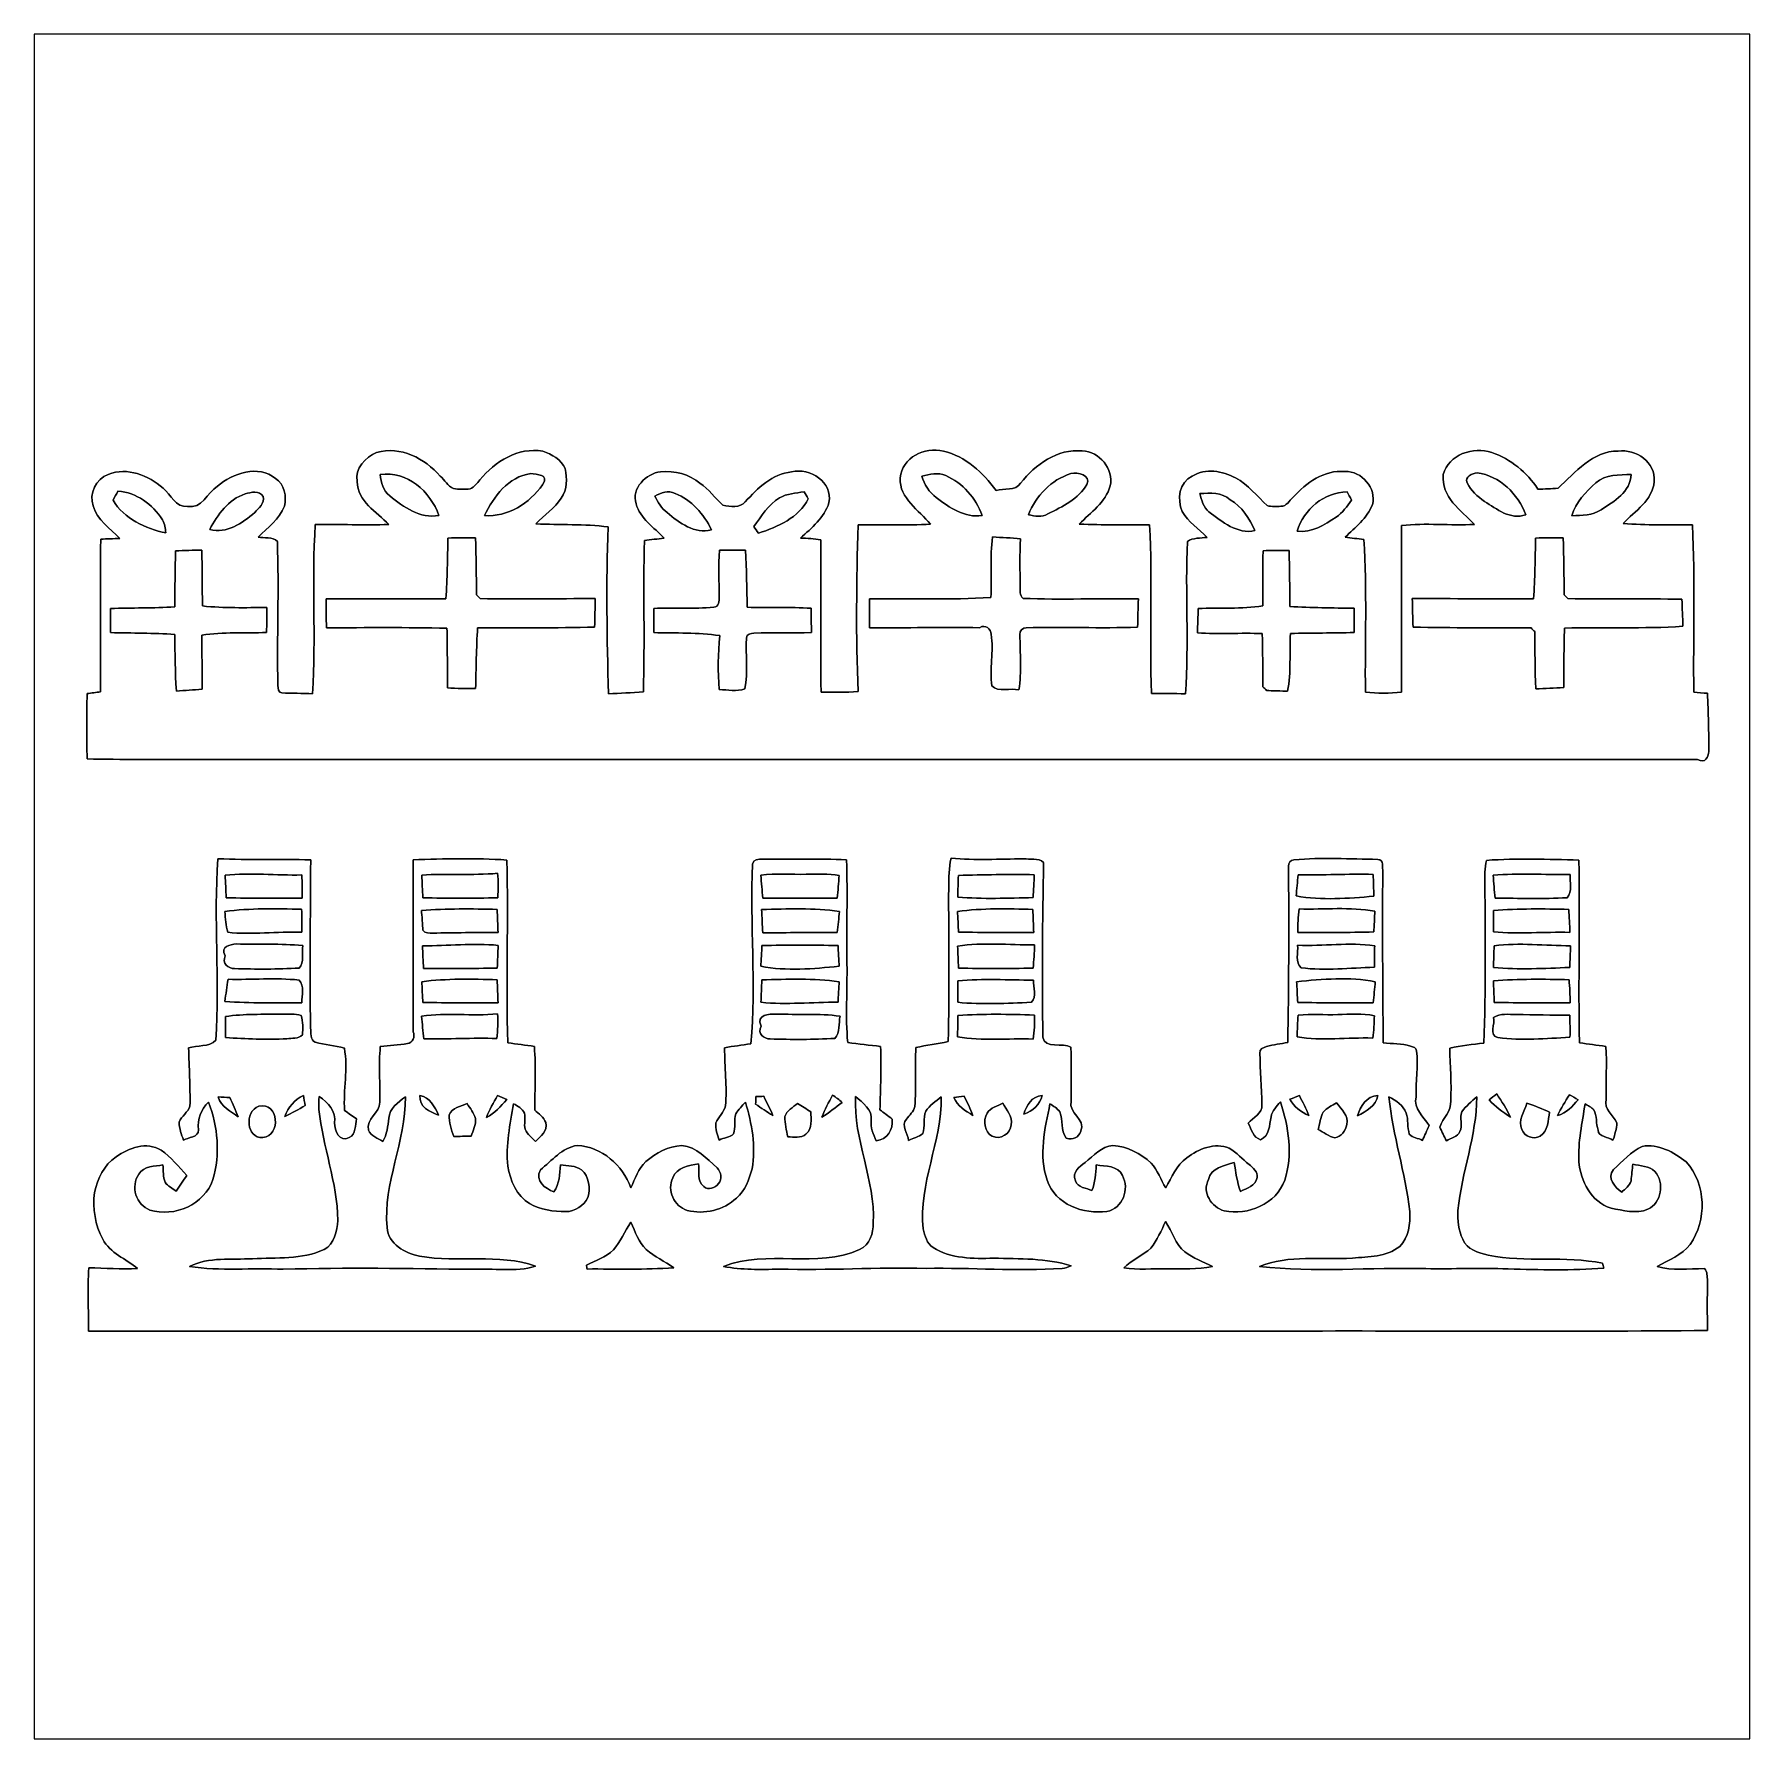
# Model space of a CAD drawing. Header units: centimetres. Extents: x -16.8 to 16.8, y -16.7 to 16.7.
import ezdxf

# ---------------------------------------------------------------- set-up
doc = ezdxf.new("R2010")
doc.units = ezdxf.units.CM
doc.header["$MEASUREMENT"] = 0
doc.layers.add('Layer 1', color=7, linetype='Continuous')

msp = doc.modelspace()

# ---------------------------------------------------------------- linework, layer by layer
at = {"layer": 'Layer 1', "color": 7}
for points, knots in [([(-16.77458, 16.66875), (-16.77458, 16.66875), (16.77458, 16.66875), (16.77458, 16.66875), (16.77458, 16.66875), (16.77458, 16.66875), (16.77458, -16.66875), (16.77458, -16.66875), (16.77458, -16.66875), (16.77458, -16.66875), (-16.77458, -16.66875), (-16.77458, -16.66875), (-16.77458, -16.66875), (-16.77458, -16.66875), (-16.77458, 16.66875), (-16.77458, 16.66875), (-16.77458, 16.66875), (-16.77458, 16.66875), (-16.77458, 16.66875), (-16.77458, 16.66875)], [0, 0, 0, 0, 0.16666667, 0.16666667, 0.16666667, 0.16666667, 0.33333333, 0.33333333, 0.33333333, 0.33333333, 0.5, 0.5, 0.5, 0.5, 0.66666667, 0.66666667, 0.66666667, 0.66666667, 1, 1, 1, 1]), ([(-10.07921, 8.48995), (-10.293, 8.38659), (-10.51419, 8.18586), (-10.45916, 7.92127), (-10.45916, 7.92127), (-10.45563, 7.53322), (-10.08274, 7.32402), (-9.83968, 7.08237), (-9.83968, 7.08237), (-10.31946, 7.06226), (-10.79959, 7.08836), (-11.27972, 7.08131), (-11.27972, 7.08131), (-11.34992, 5.97853), (-11.26314, 4.87257), (-11.33334, 3.76978), (-11.33334, 3.76978), (-11.53336, 3.7846), (-11.73445, 3.77331), (-11.93412, 3.78566), (-11.93412, 3.78566), (-12.00468, 3.78636), (-12.00538, 3.8795), (-12.01173, 3.931), (-12.01173, 3.931), (-12.0329, 4.8701), (-11.98527, 5.81025), (-12.02126, 6.74934), (-12.02126, 6.74934), (-12.11651, 6.85094), (-12.27843, 6.80791), (-12.39767, 6.83613), (-12.39767, 6.83613), (-12.20752, 7.01851), (-11.98386, 7.18361), (-11.88226, 7.43656), (-11.88226, 7.43656), (-11.83675, 7.63129), (-11.88226, 7.86236), (-12.05477, 7.9823), (-12.05477, 7.9823), (-12.39555, 8.25712), (-12.89262, 8.08143), (-13.19495, 7.83202), (-13.19495, 7.83202), (-13.38862, 7.69902), (-13.49975, 7.37729), (-13.77703, 7.43514), (-13.77703, 7.43514), (-14.01163, 7.40375), (-14.10617, 7.66974), (-14.25716, 7.79251), (-14.25716, 7.79251), (-14.5415, 8.04227), (-14.95637, 8.20984), (-15.32925, 8.06132), (-15.32925, 8.06132), (-15.56279, 7.96996), (-15.7166, 7.68809), (-15.62029, 7.44467), (-15.62029, 7.44467), (-15.55503, 7.1628), (-15.28269, 7.00899), (-15.10171, 6.80649), (-15.10171, 6.80649), (-15.22659, 6.80297), (-15.35183, 6.80014), (-15.47671, 6.79485), (-15.47671, 6.79485), (-15.49153, 5.79967), (-15.47354, 4.80378), (-15.47954, 3.80824), (-15.47954, 3.80824), (-15.56667, 3.79695), (-15.65381, 3.78531), (-15.74059, 3.77331), (-15.74059, 3.77331), (-15.75329, 3.34751), (-15.75364, 2.92135), (-15.7413, 2.4952), (-15.7413, 2.4952), (-15.06255, 2.48073), (-14.38416, 2.48849), (-13.70542, 2.48708), (-13.70542, 2.48708), (-3.88585, 2.48708), (5.93407, 2.48744), (15.75364, 2.48673), (15.75364, 2.48673), (15.90604, 2.39395), (15.96743, 2.53577), (15.97448, 2.63843), (15.97448, 2.63843), (15.97801, 3.01907), (15.96143, 3.39972), (15.95049, 3.77966), (15.95049, 3.77966), (15.86018, 3.78636), (15.77093, 3.79271), (15.68203, 3.79801), (15.68203, 3.79801), (15.66686, 4.88915), (15.71096, 5.98135), (15.65451, 7.07143), (15.65451, 7.07143), (15.20261, 7.07143), (14.75034, 7.06896), (14.29949, 7.09895), (14.29949, 7.09895), (14.52845, 7.34554), (14.8777, 7.55438), (14.90557, 7.91986), (14.90557, 7.91986), (14.94966, 8.29804), (14.54044, 8.56086), (14.20072, 8.51747), (14.20072, 8.51747), (13.70401, 8.51782), (13.36146, 8.09801), (13.02632, 7.79286), (13.02632, 7.79286), (12.89438, 7.7791), (12.76244, 7.77275), (12.6305, 7.77346), (12.6305, 7.77346), (12.41813, 8.10084), (12.09957, 8.35977), (11.73127, 8.48924), (11.73127, 8.48924), (11.36932, 8.60707), (10.8839, 8.45644), (10.78265, 8.05603), (10.78265, 8.05603), (10.73573, 7.62388), (11.12732, 7.34977), (11.39296, 7.08272), (11.39296, 7.08272), (10.91706, 7.05485), (10.43764, 7.11553), (9.96386, 7.06191), (9.96386, 7.06191), (9.96809, 5.97535), (9.96421, 4.88844), (9.96738, 3.80153), (9.96738, 3.80153), (9.73243, 3.77578), (9.49325, 3.77719), (9.25865, 3.8033), (9.25865, 3.8033), (9.24877, 4.79848), (9.29217, 5.79579), (9.22972, 6.78991), (9.22972, 6.78991), (9.10625, 6.80332), (8.98384, 6.81426), (8.86142, 6.83013), (8.86142, 6.83013), (9.06004, 7.0231), (9.28793, 7.20231), (9.39553, 7.46654), (9.39553, 7.46654), (9.48337, 7.78969), (9.18669, 8.13117), (8.85966, 8.11601), (8.85966, 8.11601), (8.45291, 8.1534), (8.09978, 7.89693), (7.84154, 7.61083), (7.84154, 7.61083), (7.77099, 7.54556), (7.7156, 7.43832), (7.60765, 7.43691), (7.60765, 7.43691), (7.51805, 7.43091), (7.42562, 7.42491), (7.33919, 7.45031), (7.33919, 7.45031), (7.13493, 7.63094), (6.96948, 7.86553), (6.72077, 7.99077), (6.72077, 7.99077), (6.46501, 8.12835), (6.13092, 8.19079), (5.87234, 8.02605), (5.87234, 8.02605), (5.61481, 7.9181), (5.57248, 7.56391), (5.67761, 7.33425), (5.67761, 7.33425), (5.79226, 7.12752), (5.99793, 6.99206), (6.16268, 6.82801), (6.16268, 6.82801), (6.03462, 6.81284), (5.88998, 6.82449), (5.77674, 6.7504), (5.77674, 6.7504), (5.73476, 5.75733), (5.80813, 4.76038), (5.74111, 3.76731), (5.74111, 3.76731), (5.51815, 3.77578), (5.29519, 3.7779), (5.07259, 3.77684), (5.07259, 3.77684), (5.03731, 4.87504), (5.09729, 5.97464), (5.0359, 7.07214), (5.0359, 7.07214), (4.578, 7.07249), (4.12044, 7.07143), (3.66289, 7.08801), (3.66289, 7.08801), (3.88408, 7.3212), (4.17795, 7.50923), (4.26861, 7.83555), (4.26861, 7.83555), (4.34446, 8.16822), (4.05412, 8.50794), (3.72216, 8.51923), (3.72216, 8.51923), (3.23321, 8.56721), (2.80458, 8.25429), (2.51566, 7.88987), (2.51566, 7.88987), (2.41194, 7.73218), (2.19216, 7.79251), (2.03482, 7.74594), (2.03482, 7.74594), (1.78259, 8.09766), (1.43545, 8.41516), (1.00401, 8.51394), (1.00401, 8.51394), (0.63923, 8.6106), (0.19438, 8.39047), (0.1591, 7.99218), (0.1591, 7.99218), (0.14393, 7.58402), (0.52811, 7.366), (0.75389, 7.08519), (0.75389, 7.08519), (0.28152, 7.06543), (-0.19156, 7.07496), (-0.66428, 7.07108), (-0.66428, 7.07108), (-0.69039, 5.98558), (-0.71261, 4.89867), (-0.66146, 3.81388), (-0.66146, 3.81388), (-0.90241, 3.79483), (-1.14476, 3.80083), (-1.38571, 3.79977), (-1.38571, 3.79977), (-1.40335, 4.7939), (-1.39065, 5.78838), (-1.39136, 6.78251), (-1.39136, 6.78251), (-1.52294, 6.80438), (-1.6577, 6.81108), (-1.79035, 6.81637), (-1.79035, 6.81637), (-1.56916, 7.01287), (-1.32468, 7.21607), (-1.23261, 7.50923), (-1.23261, 7.50923), (-1.15464, 7.90857), (-1.60514, 8.19961), (-1.96356, 8.1086), (-1.96356, 8.1086), (-2.34562, 8.07473), (-2.6222, 7.78863), (-2.87126, 7.52581), (-2.87126, 7.52581), (-2.97533, 7.3981), (-3.16548, 7.42456), (-3.30588, 7.46196), (-3.30588, 7.46196), (-3.46463, 7.59354), (-3.5814, 7.77134), (-3.75603, 7.88599), (-3.75603, 7.88599), (-3.96346, 8.0705), (-4.25415, 8.13294), (-4.52508, 8.11354), (-4.52508, 8.11354), (-4.81154, 8.07579), (-5.10117, 7.78863), (-5.00627, 7.48418), (-5.00627, 7.48418), (-4.92337, 7.19455), (-4.65526, 7.02381), (-4.45841, 6.81567), (-4.45841, 6.81567), (-4.58611, 6.79697), (-4.71523, 6.78427), (-4.84293, 6.76945), (-4.84293, 6.76945), (-4.86516, 5.78132), (-4.83482, 4.79284), (-4.86163, 3.80506), (-4.86163, 3.80506), (-5.09023, 3.79307), (-5.31777, 3.78037), (-5.54567, 3.76802), (-5.54567, 3.76802), (-5.57283, 4.85599), (-5.5947, 5.94466), (-5.5499, 7.03227), (-5.5499, 7.03227), (-6.01839, 7.09612), (-6.49393, 7.06684), (-6.96454, 7.09507), (-6.96454, 7.09507), (-6.80261, 7.26616), (-6.5973, 7.39669), (-6.46818, 7.59813), (-6.46818, 7.59813), (-6.34612, 7.76041), (-6.35494, 7.98407), (-6.3948, 8.1728), (-6.3948, 8.1728), (-6.46465, 8.35237), (-6.65903, 8.45397), (-6.83154, 8.51323), (-6.83154, 8.51323), (-7.31414, 8.60037), (-7.76358, 8.30897), (-8.05815, 7.95302), (-8.05815, 7.95302), (-8.11953, 7.89234), (-8.16751, 7.80838), (-8.25112, 7.77628), (-8.25112, 7.77628), (-8.35942, 7.76464), (-8.47055, 7.76852), (-8.5785, 7.78263), (-8.5785, 7.78263), (-8.68892, 7.83167), (-8.74924, 7.94985), (-8.83638, 8.02781), (-8.83638, 8.02781), (-9.13871, 8.37283), (-9.61037, 8.62401), (-10.07921, 8.48995), (-10.07921, 8.48995), (-10.07921, 8.48995), (-10.07921, 8.48995), (-10.07921, 8.48995)], [0, 0, 0, 0, 0.01136364, 0.01136364, 0.01136364, 0.01136364, 0.02272727, 0.02272727, 0.02272727, 0.02272727, 0.03409091, 0.03409091, 0.03409091, 0.03409091, 0.04545455, 0.04545455, 0.04545455, 0.04545455, 0.05681818, 0.05681818, 0.05681818, 0.05681818, 0.06818182, 0.06818182, 0.06818182, 0.06818182, 0.07954545, 0.07954545, 0.07954545, 0.07954545, 0.09090909, 0.09090909, 0.09090909, 0.09090909, 0.10227273, 0.10227273, 0.10227273, 0.10227273, 0.11363636, 0.11363636, 0.11363636, 0.11363636, 0.125, 0.125, 0.125, 0.125, 0.13636364, 0.13636364, 0.13636364, 0.13636364, 0.14772727, 0.14772727, 0.14772727, 0.14772727, 0.15909091, 0.15909091, 0.15909091, 0.15909091, 0.17045455, 0.17045455, 0.17045455, 0.17045455, 0.18181818, 0.18181818, 0.18181818, 0.18181818, 0.19318182, 0.19318182, 0.19318182, 0.19318182, 0.20454545, 0.20454545, 0.20454545, 0.20454545, 0.21590909, 0.21590909, 0.21590909, 0.21590909, 0.22727273, 0.22727273, 0.22727273, 0.22727273, 0.23863636, 0.23863636, 0.23863636, 0.23863636, 0.25, 0.25, 0.25, 0.25, 0.26136364, 0.26136364, 0.26136364, 0.26136364, 0.27272727, 0.27272727, 0.27272727, 0.27272727, 0.28409091, 0.28409091, 0.28409091, 0.28409091, 0.29545455, 0.29545455, 0.29545455, 0.29545455, 0.30681818, 0.30681818, 0.30681818, 0.30681818, 0.31818182, 0.31818182, 0.31818182, 0.31818182, 0.32954545, 0.32954545, 0.32954545, 0.32954545, 0.34090909, 0.34090909, 0.34090909, 0.34090909, 0.35227273, 0.35227273, 0.35227273, 0.35227273, 0.36363636, 0.36363636, 0.36363636, 0.36363636, 0.375, 0.375, 0.375, 0.375, 0.38636364, 0.38636364, 0.38636364, 0.38636364, 0.39772727, 0.39772727, 0.39772727, 0.39772727, 0.40909091, 0.40909091, 0.40909091, 0.40909091, 0.42045455, 0.42045455, 0.42045455, 0.42045455, 0.43181818, 0.43181818, 0.43181818, 0.43181818, 0.44318182, 0.44318182, 0.44318182, 0.44318182, 0.45454545, 0.45454545, 0.45454545, 0.45454545, 0.46590909, 0.46590909, 0.46590909, 0.46590909, 0.47727273, 0.47727273, 0.47727273, 0.47727273, 0.48863636, 0.48863636, 0.48863636, 0.48863636, 0.5, 0.5, 0.5, 0.5, 0.51136364, 0.51136364, 0.51136364, 0.51136364, 0.52272727, 0.52272727, 0.52272727, 0.52272727, 0.53409091, 0.53409091, 0.53409091, 0.53409091, 0.54545455, 0.54545455, 0.54545455, 0.54545455, 0.55681818, 0.55681818, 0.55681818, 0.55681818, 0.56818182, 0.56818182, 0.56818182, 0.56818182, 0.57954545, 0.57954545, 0.57954545, 0.57954545, 0.59090909, 0.59090909, 0.59090909, 0.59090909, 0.60227273, 0.60227273, 0.60227273, 0.60227273, 0.61363636, 0.61363636, 0.61363636, 0.61363636, 0.625, 0.625, 0.625, 0.625, 0.63636364, 0.63636364, 0.63636364, 0.63636364, 0.64772727, 0.64772727, 0.64772727, 0.64772727, 0.65909091, 0.65909091, 0.65909091, 0.65909091, 0.67045455, 0.67045455, 0.67045455, 0.67045455, 0.68181818, 0.68181818, 0.68181818, 0.68181818, 0.69318182, 0.69318182, 0.69318182, 0.69318182, 0.70454545, 0.70454545, 0.70454545, 0.70454545, 0.71590909, 0.71590909, 0.71590909, 0.71590909, 0.72727273, 0.72727273, 0.72727273, 0.72727273, 0.73863636, 0.73863636, 0.73863636, 0.73863636, 0.75, 0.75, 0.75, 0.75, 0.76136364, 0.76136364, 0.76136364, 0.76136364, 0.77272727, 0.77272727, 0.77272727, 0.77272727, 0.78409091, 0.78409091, 0.78409091, 0.78409091, 0.79545455, 0.79545455, 0.79545455, 0.79545455, 0.80681818, 0.80681818, 0.80681818, 0.80681818, 0.81818182, 0.81818182, 0.81818182, 0.81818182, 0.82954545, 0.82954545, 0.82954545, 0.82954545, 0.84090909, 0.84090909, 0.84090909, 0.84090909, 0.85227273, 0.85227273, 0.85227273, 0.85227273, 0.86363636, 0.86363636, 0.86363636, 0.86363636, 0.875, 0.875, 0.875, 0.875, 0.88636364, 0.88636364, 0.88636364, 0.88636364, 0.89772727, 0.89772727, 0.89772727, 0.89772727, 0.90909091, 0.90909091, 0.90909091, 0.90909091, 0.92045455, 0.92045455, 0.92045455, 0.92045455, 0.93181818, 0.93181818, 0.93181818, 0.93181818, 0.94318182, 0.94318182, 0.94318182, 0.94318182, 0.95454545, 0.95454545, 0.95454545, 0.95454545, 0.96590909, 0.96590909, 0.96590909, 0.96590909, 0.97727273, 0.97727273, 0.97727273, 0.97727273, 1, 1, 1, 1]), ([(-10.00831, 8.05674), (-9.48337, 8.13188), (-9.02794, 7.72583), (-8.86072, 7.25911), (-8.86072, 7.25911), (-9.23219, 7.18679), (-9.5504, 7.42668), (-9.82416, 7.63834), (-9.82416, 7.63834), (-9.95151, 7.73783), (-9.99349, 7.90328), (-10.00831, 8.05674)], [0, 0, 0, 0, 0.25, 0.25, 0.25, 0.25, 0.5, 0.5, 0.5, 0.5, 1, 1, 1, 1]), ([(-7.06579, 8.07579), (-6.94761, 8.05427), (-6.69537, 8.07791), (-6.83436, 7.85707), (-6.83436, 7.85707), (-7.08801, 7.49829), (-7.51734, 7.22207), (-7.97031, 7.25523), (-7.97031, 7.25523), (-7.79639, 7.62423), (-7.49864, 8.02252), (-7.06579, 8.07579)], [0, 0, 0, 0, 0.25, 0.25, 0.25, 0.25, 0.5, 0.5, 0.5, 0.5, 1, 1, 1, 1]), ([(0.58244, 8.02605), (0.73554, 8.06485), (0.89711, 8.10613), (1.05128, 8.03734), (1.05128, 8.03734), (1.38254, 7.89093), (1.64042, 7.59601), (1.76389, 7.25734), (1.76389, 7.25734), (1.41993, 7.20196), (1.12642, 7.41433), (0.86677, 7.60554), (0.86677, 7.60554), (0.72531, 7.70714), (0.63465, 7.86271), (0.58244, 8.02605)], [0, 0, 0, 0, 0.2, 0.2, 0.2, 0.2, 0.4, 0.4, 0.4, 0.4, 0.6, 0.6, 0.6, 0.6, 1, 1, 1, 1]), ([(3.49779, 8.07544), (3.63573, 8.10895), (3.89643, 8.04757), (3.81247, 7.86306), (3.81247, 7.86306), (3.64631, 7.58155), (3.3341, 7.42632), (3.04835, 7.28909), (3.04835, 7.28909), (2.93158, 7.21289), (2.79435, 7.24323), (2.66947, 7.27216), (2.66947, 7.27216), (2.81411, 7.64046), (3.11397, 7.95831), (3.49779, 8.07544)], [0, 0, 0, 0, 0.2, 0.2, 0.2, 0.2, 0.4, 0.4, 0.4, 0.4, 0.6, 0.6, 0.6, 0.6, 1, 1, 1, 1]), ([(11.25185, 7.89728), (11.19011, 8.01194), (11.35027, 8.08531), (11.44376, 8.0899), (11.44376, 8.0899), (11.88685, 8.03557), (12.24492, 7.67962), (12.39414, 7.2711), (12.39414, 7.2711), (12.09675, 7.16209), (11.82441, 7.38364), (11.58875, 7.53251), (11.58875, 7.53251), (11.45434, 7.62882), (11.31394, 7.73889), (11.25185, 7.89728)], [0, 0, 0, 0, 0.2, 0.2, 0.2, 0.2, 0.4, 0.4, 0.4, 0.4, 0.6, 0.6, 0.6, 0.6, 1, 1, 1, 1]), ([(13.76574, 7.89587), (13.95554, 8.0645), (14.22224, 8.04792), (14.4593, 8.0585), (14.4593, 8.0585), (14.44096, 7.72231), (14.12452, 7.52828), (13.86769, 7.37023), (13.86769, 7.37023), (13.69977, 7.25876), (13.49269, 7.25699), (13.29866, 7.25241), (13.29866, 7.25241), (13.37239, 7.51276), (13.56748, 7.72019), (13.76574, 7.89587)], [0, 0, 0, 0, 0.2, 0.2, 0.2, 0.2, 0.4, 0.4, 0.4, 0.4, 0.6, 0.6, 0.6, 0.6, 1, 1, 1, 1]), ([(-15.13946, 7.73289), (-14.7768, 7.70714), (-14.45754, 7.47783), (-14.26951, 7.17515), (-14.26951, 7.17515), (-14.22047, 7.09824), (-14.21271, 7.00546), (-14.20142, 6.91727), (-14.20142, 6.91727), (-14.60429, 6.99805), (-15.01951, 7.18996), (-15.23436, 7.55721), (-15.23436, 7.55721), (-15.20261, 7.61577), (-15.17086, 7.67433), (-15.13946, 7.73289)], [0, 0, 0, 0, 0.2, 0.2, 0.2, 0.2, 0.4, 0.4, 0.4, 0.4, 0.6, 0.6, 0.6, 0.6, 1, 1, 1, 1]), ([(-12.65167, 7.67962), (-12.53525, 7.70996), (-12.37121, 7.75406), (-12.30066, 7.62706), (-12.30066, 7.62706), (-12.26855, 7.49794), (-12.38497, 7.39634), (-12.46364, 7.31308), (-12.46364, 7.31308), (-12.706, 7.11094), (-13.00974, 6.88904), (-13.34488, 6.98429), (-13.34488, 6.98429), (-13.18824, 7.27463), (-12.97869, 7.56955), (-12.65167, 7.67962)], [0, 0, 0, 0, 0.2, 0.2, 0.2, 0.2, 0.4, 0.4, 0.4, 0.4, 0.6, 0.6, 0.6, 0.6, 1, 1, 1, 1]), ([(-4.63691, 7.63764), (-4.5152, 7.69691), (-4.3755, 7.75864), (-4.24392, 7.68773), (-4.24392, 7.68773), (-3.9183, 7.56779), (-3.67983, 7.28345), (-3.5306, 6.9783), (-3.5306, 6.9783), (-3.86574, 6.89116), (-4.15819, 7.11024), (-4.4002, 7.31238), (-4.4002, 7.31238), (-4.50744, 7.3974), (-4.57729, 7.51664), (-4.63691, 7.63764)], [0, 0, 0, 0, 0.2, 0.2, 0.2, 0.2, 0.4, 0.4, 0.4, 0.4, 0.6, 0.6, 0.6, 0.6, 1, 1, 1, 1]), ([(-2.19992, 7.59954), (-2.05599, 7.68809), (-1.88172, 7.69338), (-1.71979, 7.71948), (-1.71979, 7.71948), (-1.69263, 7.67503), (-1.66511, 7.63023), (-1.63759, 7.58578), (-1.63759, 7.58578), (-1.82033, 7.21078), (-2.23696, 7.03439), (-2.61197, 6.91056), (-2.61197, 6.91056), (-2.64336, 6.95396), (-2.67441, 6.99699), (-2.7051, 7.04003), (-2.7051, 7.04003), (-2.55376, 7.23935), (-2.42464, 7.47219), (-2.19992, 7.59954)], [0, 0, 0, 0, 0.16666667, 0.16666667, 0.16666667, 0.16666667, 0.33333333, 0.33333333, 0.33333333, 0.33333333, 0.5, 0.5, 0.5, 0.5, 0.66666667, 0.66666667, 0.66666667, 0.66666667, 1, 1, 1, 1]), ([(6.01839, 7.68385), (6.22159, 7.69232), (6.45019, 7.71772), (6.61317, 7.56603), (6.61317, 7.56603), (6.84424, 7.43197), (6.99029, 7.19702), (7.0993, 6.96031), (7.0993, 6.96031), (6.75217, 6.88446), (6.45619, 7.1374), (6.19866, 7.3279), (6.19866, 7.3279), (6.08789, 7.41221), (6.05755, 7.56038), (6.01839, 7.68385)], [0, 0, 0, 0, 0.2, 0.2, 0.2, 0.2, 0.4, 0.4, 0.4, 0.4, 0.6, 0.6, 0.6, 0.6, 1, 1, 1, 1]), ([(7.92374, 6.9529), (8.05815, 7.37729), (8.44585, 7.7089), (8.89952, 7.72231), (8.89952, 7.72231), (8.92916, 7.66762), (8.95914, 7.61294), (8.98948, 7.55826), (8.98948, 7.55826), (8.90129, 7.43691), (8.81274, 7.30991), (8.68574, 7.22559), (8.68574, 7.22559), (8.46067, 7.07743), (8.20843, 6.90633), (7.92374, 6.9529)], [0, 0, 0, 0, 0.2, 0.2, 0.2, 0.2, 0.4, 0.4, 0.4, 0.4, 0.6, 0.6, 0.6, 0.6, 1, 1, 1, 1]), ([(-8.68468, 6.81567), (-8.50477, 6.81884), (-8.32379, 6.82272), (-8.14352, 6.82025), (-8.14352, 6.82025), (-8.13294, 6.44843), (-8.13047, 6.07624), (-8.12659, 5.70371), (-8.12659, 5.70371), (-8.10225, 5.67972), (-8.0772, 5.65573), (-8.05251, 5.63139), (-8.05251, 5.63139), (-7.30321, 5.62222), (-6.55355, 5.62539), (-5.80425, 5.63598), (-5.80425, 5.63598), (-5.80672, 5.44865), (-5.81025, 5.26097), (-5.81519, 5.0733), (-5.81519, 5.0733), (-6.57825, 5.05354), (-7.34131, 5.06518), (-8.10472, 5.06201), (-8.10472, 5.06201), (-8.12976, 4.66513), (-8.13329, 4.26755), (-8.14282, 3.87032), (-8.14282, 3.87032), (-8.32697, 3.87315), (-8.51041, 3.87209), (-8.69386, 3.88303), (-8.69386, 3.88303), (-8.69597, 4.27249), (-8.69562, 4.66196), (-8.70444, 5.05107), (-8.70444, 5.05107), (-9.49008, 5.07189), (-10.27571, 5.05954), (-11.06135, 5.06271), (-11.06135, 5.06271), (-11.06417, 5.25074), (-11.07052, 5.43772), (-11.06488, 5.62575), (-11.06488, 5.62575), (-10.28418, 5.62786), (-9.50383, 5.62575), (-8.72314, 5.62751), (-8.72314, 5.62751), (-8.69774, 6.02333), (-8.69456, 6.4195), (-8.68468, 6.81567)], [0, 0, 0, 0, 0.07142857, 0.07142857, 0.07142857, 0.07142857, 0.14285714, 0.14285714, 0.14285714, 0.14285714, 0.21428571, 0.21428571, 0.21428571, 0.21428571, 0.28571429, 0.28571429, 0.28571429, 0.28571429, 0.35714286, 0.35714286, 0.35714286, 0.35714286, 0.42857143, 0.42857143, 0.42857143, 0.42857143, 0.5, 0.5, 0.5, 0.5, 0.57142857, 0.57142857, 0.57142857, 0.57142857, 0.64285714, 0.64285714, 0.64285714, 0.64285714, 0.71428571, 0.71428571, 0.71428571, 0.71428571, 0.78571429, 0.78571429, 0.78571429, 0.78571429, 0.85714286, 0.85714286, 0.85714286, 0.85714286, 1, 1, 1, 1]), ([(1.96779, 6.83648), (2.14947, 6.82696), (2.33362, 6.81919), (2.51601, 6.80297), (2.51601, 6.80297), (2.49308, 6.49358), (2.50719, 6.18349), (2.50366, 5.87304), (2.50366, 5.87304), (2.50578, 5.79191), (2.49484, 5.69524), (2.56293, 5.63527), (2.56293, 5.63527), (3.31399, 5.60705), (4.06647, 5.63598), (4.81824, 5.62681), (4.81824, 5.62681), (4.81401, 5.4423), (4.80871, 5.2578), (4.80272, 5.0733), (4.80272, 5.0733), (4.07741, 5.04649), (3.35174, 5.07965), (2.62678, 5.05989), (2.62678, 5.05989), (2.55376, 5.06554), (2.49379, 4.99851), (2.50155, 4.92725), (2.50155, 4.92725), (2.50296, 4.56706), (2.54176, 4.20158), (2.48003, 3.84387), (2.48003, 3.84387), (2.31916, 3.8929), (2.08033, 3.79024), (1.95298, 3.92465), (1.95298, 3.92465), (1.90535, 4.25591), (1.99355, 4.59987), (1.94098, 4.93324), (1.94098, 4.93324), (1.92758, 5.03096), (1.83691, 5.13962), (1.71274, 5.06166), (1.71274, 5.06166), (0.99483, 5.07259), (0.27693, 5.05707), (-0.44097, 5.06236), (-0.44097, 5.06236), (-0.44168, 5.25074), (-0.44168, 5.43913), (-0.44097, 5.62681), (-0.44097, 5.62681), (0.3496, 5.63316), (1.14159, 5.60423), (1.93146, 5.65397), (1.93146, 5.65397), (1.96568, 6.04767), (1.90465, 6.44525), (1.96779, 6.83648)], [0, 0, 0, 0, 0.0625, 0.0625, 0.0625, 0.0625, 0.125, 0.125, 0.125, 0.125, 0.1875, 0.1875, 0.1875, 0.1875, 0.25, 0.25, 0.25, 0.25, 0.3125, 0.3125, 0.3125, 0.3125, 0.375, 0.375, 0.375, 0.375, 0.4375, 0.4375, 0.4375, 0.4375, 0.5, 0.5, 0.5, 0.5, 0.5625, 0.5625, 0.5625, 0.5625, 0.625, 0.625, 0.625, 0.625, 0.6875, 0.6875, 0.6875, 0.6875, 0.75, 0.75, 0.75, 0.75, 0.8125, 0.8125, 0.8125, 0.8125, 0.875, 0.875, 0.875, 0.875, 1, 1, 1, 1]), ([(12.58782, 6.81567), (12.76703, 6.81884), (12.94871, 6.82272), (13.12898, 6.82025), (13.12898, 6.82025), (13.13921, 6.44843), (13.14168, 6.07624), (13.14591, 5.70406), (13.14591, 5.70406), (13.17025, 5.67972), (13.19495, 5.65573), (13.21999, 5.63139), (13.21999, 5.63139), (13.96294, 5.62046), (14.70589, 5.63668), (15.4492, 5.61763), (15.4492, 5.61763), (15.45449, 5.4416), (15.46225, 5.26591), (15.47001, 5.08917), (15.47001, 5.08917), (14.69813, 5.03837), (13.92484, 5.07577), (13.15261, 5.05495), (13.15261, 5.05495), (13.14132, 4.6669), (13.14027, 4.27884), (13.13921, 3.89043), (13.13921, 3.89043), (12.95541, 3.87985), (12.77197, 3.87103), (12.58887, 3.8668), (12.58887, 3.8668), (12.57759, 4.23968), (12.57512, 4.61257), (12.57159, 4.9851), (12.57159, 4.9851), (12.54654, 5.00944), (12.52185, 5.03379), (12.49751, 5.05778), (12.49751, 5.05778), (11.7281, 5.06836), (10.95904, 5.05284), (10.18999, 5.0733), (10.18999, 5.0733), (10.18364, 5.25992), (10.17905, 5.44618), (10.17623, 5.6321), (10.17623, 5.6321), (10.96716, 5.63421), (11.75808, 5.6201), (12.54936, 5.62751), (12.54936, 5.62751), (12.57476, 6.02298), (12.57794, 6.4195), (12.58782, 6.81567)], [0, 0, 0, 0, 0.06666667, 0.06666667, 0.06666667, 0.06666667, 0.13333333, 0.13333333, 0.13333333, 0.13333333, 0.2, 0.2, 0.2, 0.2, 0.26666667, 0.26666667, 0.26666667, 0.26666667, 0.33333333, 0.33333333, 0.33333333, 0.33333333, 0.4, 0.4, 0.4, 0.4, 0.46666667, 0.46666667, 0.46666667, 0.46666667, 0.53333333, 0.53333333, 0.53333333, 0.53333333, 0.6, 0.6, 0.6, 0.6, 0.66666667, 0.66666667, 0.66666667, 0.66666667, 0.73333333, 0.73333333, 0.73333333, 0.73333333, 0.8, 0.8, 0.8, 0.8, 0.86666667, 0.86666667, 0.86666667, 0.86666667, 1, 1, 1, 1]), ([(-14.01163, 6.56661), (-13.83983, 6.5726), (-13.66767, 6.57754), (-13.49587, 6.58177), (-13.49587, 6.58177), (-13.49446, 6.217), (-13.49269, 5.85223), (-13.48211, 5.48746), (-13.48211, 5.48746), (-13.06407, 5.44301), (-12.64356, 5.45394), (-12.22375, 5.45641), (-12.22375, 5.45641), (-12.22622, 5.29449), (-12.22657, 5.13151), (-12.23222, 4.96923), (-12.23222, 4.96923), (-12.65308, 4.94983), (-13.07994, 4.98475), (-13.49728, 4.91561), (-13.49728, 4.91561), (-13.49551, 4.56283), (-13.49375, 4.21005), (-13.49375, 3.85727), (-13.49375, 3.85727), (-13.66132, 3.84422), (-13.82854, 3.83364), (-13.99611, 3.82376), (-13.99611, 3.82376), (-14.01974, 4.19206), (-14.02362, 4.56106), (-14.02539, 4.93007), (-14.02539, 4.93007), (-14.44378, 4.95688), (-14.86288, 4.95653), (-15.28163, 4.96535), (-15.28163, 4.96535), (-15.28374, 5.12339), (-15.28586, 5.28038), (-15.28551, 5.43772), (-15.28551, 5.43772), (-14.8657, 5.45112), (-14.44519, 5.44301), (-14.02609, 5.47158), (-14.02609, 5.47158), (-14.02362, 5.83671), (-14.02151, 6.20183), (-14.01163, 6.56661)], [0, 0, 0, 0, 0.07692308, 0.07692308, 0.07692308, 0.07692308, 0.15384615, 0.15384615, 0.15384615, 0.15384615, 0.23076923, 0.23076923, 0.23076923, 0.23076923, 0.30769231, 0.30769231, 0.30769231, 0.30769231, 0.38461538, 0.38461538, 0.38461538, 0.38461538, 0.46153846, 0.46153846, 0.46153846, 0.46153846, 0.53846154, 0.53846154, 0.53846154, 0.53846154, 0.61538462, 0.61538462, 0.61538462, 0.61538462, 0.69230769, 0.69230769, 0.69230769, 0.69230769, 0.76923077, 0.76923077, 0.76923077, 0.76923077, 0.84615385, 0.84615385, 0.84615385, 0.84615385, 1, 1, 1, 1]), ([(-3.37432, 6.57825), (-3.20569, 6.57931), (-3.03601, 6.57931), (-2.86667, 6.57895), (-2.86667, 6.57895), (-2.84268, 6.20677), (-2.84163, 5.83389), (-2.83069, 5.461), (-2.83069, 5.461), (-2.41441, 5.45253), (-1.99708, 5.47123), (-1.58115, 5.44089), (-1.58115, 5.44089), (-1.57939, 5.28355), (-1.57692, 5.12551), (-1.57727, 4.96746), (-1.57727, 4.96746), (-1.95192, 4.95829), (-2.32657, 4.96923), (-2.70087, 4.95618), (-2.70087, 4.95618), (-2.75837, 4.95124), (-2.84939, 4.94101), (-2.84621, 4.86481), (-2.84621, 4.86481), (-2.87055, 4.53355), (-2.80952, 4.19382), (-2.8769, 3.86539), (-2.8769, 3.86539), (-3.03706, 3.80753), (-3.21134, 3.84669), (-3.37714, 3.85233), (-3.37714, 3.85233), (-3.40713, 4.2037), (-3.40289, 4.55612), (-3.36938, 4.90679), (-3.36938, 4.90679), (-3.79624, 4.96993), (-4.22945, 4.95512), (-4.65949, 4.96641), (-4.65949, 4.96641), (-4.65878, 5.12374), (-4.65702, 5.28073), (-4.66055, 5.43807), (-4.66055, 5.43807), (-4.26967, 5.45606), (-3.87491, 5.42361), (-3.4858, 5.46559), (-3.4858, 5.46559), (-3.38173, 5.46806), (-3.38279, 5.58306), (-3.37926, 5.66032), (-3.37926, 5.66032), (-3.38102, 5.96618), (-3.3976, 6.27274), (-3.37432, 6.57825)], [0, 0, 0, 0, 0.06666667, 0.06666667, 0.06666667, 0.06666667, 0.13333333, 0.13333333, 0.13333333, 0.13333333, 0.2, 0.2, 0.2, 0.2, 0.26666667, 0.26666667, 0.26666667, 0.26666667, 0.33333333, 0.33333333, 0.33333333, 0.33333333, 0.4, 0.4, 0.4, 0.4, 0.46666667, 0.46666667, 0.46666667, 0.46666667, 0.53333333, 0.53333333, 0.53333333, 0.53333333, 0.6, 0.6, 0.6, 0.6, 0.66666667, 0.66666667, 0.66666667, 0.66666667, 0.73333333, 0.73333333, 0.73333333, 0.73333333, 0.8, 0.8, 0.8, 0.8, 0.86666667, 0.86666667, 0.86666667, 0.86666667, 1, 1, 1, 1]), ([(7.25699, 6.56837), (7.42597, 6.57119), (7.59672, 6.57437), (7.76711, 6.57296), (7.76711, 6.57296), (7.77699, 6.20748), (7.7791, 5.842), (7.78192, 5.47617), (7.78192, 5.47617), (8.19961, 5.45042), (8.61871, 5.45077), (9.03746, 5.4416), (9.03746, 5.4416), (9.03852, 5.28426), (9.04169, 5.12621), (9.04134, 4.96852), (9.04134, 4.96852), (8.62506, 4.95582), (8.20843, 4.9597), (7.79251, 4.94841), (7.79251, 4.94841), (7.77028, 4.57412), (7.81085, 4.19135), (7.73606, 3.82129), (7.73606, 3.82129), (7.63341, 3.82411), (7.42844, 3.8294), (7.32614, 3.83223), (7.32614, 3.83223), (7.30215, 3.85727), (7.27886, 3.88197), (7.25558, 3.90666), (7.25558, 3.90666), (7.24958, 4.25309), (7.2517, 4.59952), (7.24147, 4.94594), (7.24147, 4.94594), (6.81919, 4.96711), (6.39551, 4.92831), (5.97464, 4.96217), (5.97464, 4.96217), (5.97782, 5.12128), (5.98311, 5.27932), (5.98911, 5.43772), (5.98911, 5.43772), (6.40927, 5.45712), (6.83507, 5.4229), (7.25205, 5.49099), (7.25205, 5.49099), (7.25135, 5.85047), (7.24676, 6.20924), (7.25699, 6.56837)], [0, 0, 0, 0, 0.07142857, 0.07142857, 0.07142857, 0.07142857, 0.14285714, 0.14285714, 0.14285714, 0.14285714, 0.21428571, 0.21428571, 0.21428571, 0.21428571, 0.28571429, 0.28571429, 0.28571429, 0.28571429, 0.35714286, 0.35714286, 0.35714286, 0.35714286, 0.42857143, 0.42857143, 0.42857143, 0.42857143, 0.5, 0.5, 0.5, 0.5, 0.57142857, 0.57142857, 0.57142857, 0.57142857, 0.64285714, 0.64285714, 0.64285714, 0.64285714, 0.71428571, 0.71428571, 0.71428571, 0.71428571, 0.78571429, 0.78571429, 0.78571429, 0.78571429, 0.85714286, 0.85714286, 0.85714286, 0.85714286, 1, 1, 1, 1]), ([(-13.18401, 0.54328), (-13.26656, -0.63853), (-13.14944, -1.82457), (-13.22458, -3.00673), (-13.22458, -3.00673), (-13.35617, -3.14819), (-13.58829, -3.09704), (-13.75763, -3.15842), (-13.75763, -3.15842), (-13.74669, -3.53695), (-13.72235, -3.91478), (-13.73046, -4.29401), (-13.73046, -4.29401), (-13.76856, -4.41784), (-13.89486, -4.49051), (-13.9446, -4.60975), (-13.9446, -4.60975), (-13.93578, -4.73146), (-13.89839, -4.84858), (-13.85605, -4.96182), (-13.85605, -4.96182), (-13.77597, -4.90255), (-13.54914, -4.91278), (-13.56572, -4.75756), (-13.56572, -4.75756), (-13.5823, -4.55119), (-13.51703, -4.36104), (-13.3671, -4.2164), (-13.3671, -4.2164), (-13.18472, -4.69406), (-13.13286, -5.2391), (-13.28208, -5.73299), (-13.28208, -5.73299), (-13.44683, -6.22088), (-14.03279, -6.47594), (-14.51363, -6.32919), (-14.51363, -6.32919), (-14.78386, -6.23288), (-14.89886, -5.85999), (-14.72918, -5.6261), (-14.72918, -5.6261), (-14.6364, -5.46417), (-14.41485, -5.47476), (-14.25787, -5.44583), (-14.25787, -5.44583), (-14.24905, -5.55907), (-14.26245, -5.67937), (-14.21483, -5.78591), (-14.21483, -5.78591), (-14.15874, -5.8607), (-14.07336, -5.90515), (-13.99822, -5.95842), (-13.99822, -5.95842), (-13.92696, -5.85682), (-13.85817, -5.7531), (-13.78938, -5.65044), (-13.78938, -5.65044), (-13.94672, -5.47652), (-14.10406, -5.2959), (-14.29456, -5.15761), (-14.29456, -5.15761), (-14.57854, -4.98299), (-14.92779, -5.1114), (-15.17544, -5.28814), (-15.17544, -5.28814), (-15.41463, -5.4416), (-15.53422, -5.71959), (-15.60019, -5.98523), (-15.60019, -5.98523), (-15.63652, -6.29532), (-15.58431, -6.62129), (-15.43509, -6.89786), (-15.43509, -6.89786), (-15.29574, -7.17444), (-14.97824, -7.27675), (-14.75599, -7.47395), (-14.75599, -7.47395), (-15.07384, -7.49547), (-15.39169, -7.45984), (-15.70955, -7.45878), (-15.70955, -7.45878), (-15.73565, -7.87012), (-15.71061, -8.28322), (-15.71625, -8.69562), (-15.71625, -8.69562), (-7.9315, -8.69632), (-0.14711, -8.69597), (7.63764, -8.69597), (7.63764, -8.69597), (10.40871, -8.68786), (13.18013, -8.7122), (15.95085, -8.68362), (15.95085, -8.68362), (15.94167, -8.35907), (15.94661, -8.03522), (15.94802, -7.71102), (15.94802, -7.71102), (15.94238, -7.63023), (15.95085, -7.53604), (15.88841, -7.47395), (15.88841, -7.47395), (15.57972, -7.47642), (15.26469, -7.51875), (14.96236, -7.43197), (14.96236, -7.43197), (15.18885, -7.30956), (15.44426, -7.21007), (15.60971, -7.0044), (15.60971, -7.0044), (15.93497, -6.52674), (15.93321, -5.82189), (15.53175, -5.38727), (15.53175, -5.38727), (15.29786, -5.19959), (14.98318, -5.02391), (14.67203, -5.08423), (14.67203, -5.08423), (14.45119, -5.18478), (14.28891, -5.37916), (14.11076, -5.53826), (14.11076, -5.53826), (13.97141, -5.70548), (14.14392, -5.8801), (14.27092, -5.98135), (14.27092, -5.98135), (14.33724, -5.9122), (14.42755, -5.85258), (14.45331, -5.75522), (14.45331, -5.75522), (14.46847, -5.6455), (14.47659, -5.53791), (14.48894, -5.4289), (14.48894, -5.4289), (14.63357, -5.46876), (14.8082, -5.46241), (14.92215, -5.57283), (14.92215, -5.57283), (15.10947, -5.79191), (15.05444, -6.18807), (14.78386, -6.31437), (14.78386, -6.31437), (14.55491, -6.40821), (14.29314, -6.33659), (14.06243, -6.29003), (14.06243, -6.29003), (13.66449, -6.16938), (13.47646, -5.76016), (13.43201, -5.3788), (13.43201, -5.3788), (13.41543, -4.9971), (13.49939, -4.62351), (13.55478, -4.24886), (13.55478, -4.24886), (13.61299, -4.2859), (13.67684, -4.31871), (13.72517, -4.36986), (13.72517, -4.36986), (13.79467, -4.48557), (13.76398, -4.63762), (13.80913, -4.76391), (13.80913, -4.76391), (13.81548, -4.90643), (14.02151, -4.8962), (14.10053, -4.96111), (14.10053, -4.96111), (14.13757, -4.85105), (14.17285, -4.73851), (14.17708, -4.62139), (14.17708, -4.62139), (14.10652, -4.46511), (13.91356, -4.36069), (13.96859, -4.1596), (13.96859, -4.1596), (13.96259, -3.81564), (13.98235, -3.47133), (13.96259, -3.12773), (13.96259, -3.12773), (13.78938, -3.10515), (13.61652, -3.08116), (13.44436, -3.05611), (13.44436, -3.05611), (13.42037, -1.86478), (13.45565, -0.6731), (13.43519, 0.51823), (13.43519, 0.51823), (12.83264, 0.53093), (12.22798, 0.55527), (11.62685, 0.51082), (11.62685, 0.51082), (11.58522, 0.3623), (11.60004, 0.20532), (11.59545, 0.05292), (11.59545, 0.05292), (11.6018, -0.98531), (11.6145, -2.02318), (11.5764, -3.06141), (11.5764, -3.06141), (11.35345, -3.09139), (11.12767, -3.10586), (10.91036, -3.16512), (10.91036, -3.16512), (10.91389, -3.50767), (10.94634, -3.85092), (10.92694, -4.19382), (10.92694, -4.19382), (10.94669, -4.39491), (10.77383, -4.52967), (10.71421, -4.7057), (10.71421, -4.7057), (10.75372, -4.79778), (10.79782, -4.88844), (10.84651, -4.97734), (10.84651, -4.97734), (10.92235, -4.91596), (11.06911, -4.90114), (11.10862, -4.79284), (11.10862, -4.79284), (11.16401, -4.66937), (11.09874, -4.52967), (11.1446, -4.40478), (11.1446, -4.40478), (11.22892, -4.29613), (11.33052, -4.20158), (11.43847, -4.11692), (11.43847, -4.11692), (11.43282, -4.87362), (11.14601, -5.58765), (11.06558, -6.33412), (11.06558, -6.33412), (11.0684, -6.52357), (11.07405, -6.72606), (11.16259, -6.89857), (11.16259, -6.89857), (11.23879, -7.10212), (11.47269, -7.16351), (11.66142, -7.21395), (11.66142, -7.21395), (12.39873, -7.36247), (13.16002, -7.21678), (13.89839, -7.36988), (13.89839, -7.36988), (13.90403, -7.39316), (13.91532, -7.43938), (13.92096, -7.46231), (13.92096, -7.46231), (13.29796, -7.51381), (12.67284, -7.49864), (12.04877, -7.4803), (12.04877, -7.4803), (11.51184, -7.45349), (10.97456, -7.487), (10.43764, -7.47501), (10.43764, -7.47501), (9.35426, -7.44432), (8.26382, -7.55967), (7.18538, -7.43056), (7.18538, -7.43056), (7.76429, -7.19878), (8.39929, -7.31132), (9.00536, -7.26793), (9.00536, -7.26793), (9.32074, -7.24112), (9.67176, -7.24958), (9.93211, -7.03968), (9.93211, -7.03968), (10.10638, -6.86047), (10.14201, -6.59518), (10.12543, -6.35564), (10.12543, -6.35564), (10.04288, -5.59894), (9.79346, -4.8708), (9.71938, -4.11304), (9.71938, -4.11304), (9.85696, -4.18465), (10.00054, -4.27955), (10.05875, -4.43089), (10.05875, -4.43089), (10.09791, -4.56565), (10.0778, -4.70994), (10.11731, -4.8454), (10.11731, -4.8454), (10.18787, -4.91525), (10.28735, -4.92125), (10.37414, -4.96746), (10.37414, -4.96746), (10.41682, -4.8701), (10.45986, -4.77273), (10.50325, -4.67607), (10.50325, -4.67607), (10.39495, -4.5018), (10.19281, -4.34622), (10.25137, -4.11127), (10.25137, -4.11127), (10.2422, -3.81212), (10.30041, -3.5119), (10.25631, -3.21451), (10.25631, -3.21451), (10.25313, -3.15454), (10.19069, -3.13619), (10.14377, -3.12138), (10.14377, -3.12138), (9.96844, -3.07128), (9.78429, -3.07658), (9.60437, -3.05752), (9.60437, -3.05752), (9.60508, -1.94239), (9.58356, -0.82726), (9.60014, 0.28787), (9.60014, 0.28787), (9.58462, 0.37077), (9.62695, 0.52881), (9.50313, 0.53058), (9.50313, 0.53058), (8.95632, 0.53552), (8.40564, 0.57291), (7.86059, 0.52141), (7.86059, 0.52141), (7.70114, 0.50588), (7.76711, 0.31291), (7.75511, 0.19791), (7.75511, 0.19791), (7.76499, -0.88547), (7.75864, -1.9685), (7.7403, -3.05153), (7.7403, -3.05153), (7.6013, -3.07834), (7.45843, -3.09033), (7.32261, -3.12914), (7.32261, -3.12914), (7.2644, -3.14819), (7.18009, -3.17994), (7.19526, -3.25684), (7.19526, -3.25684), (7.19949, -3.59586), (7.23053, -3.93418), (7.23582, -4.27355), (7.23582, -4.27355), (7.25099, -4.44182), (7.05273, -4.5152), (6.96877, -4.63127), (6.96877, -4.63127), (7.02381, -4.74733), (7.06579, -4.91031), (7.20725, -4.95265), (7.20725, -4.95265), (7.39211, -4.87786), (7.37658, -4.66796), (7.41362, -4.50427), (7.41362, -4.50427), (7.43479, -4.38644), (7.52016, -4.29683), (7.59777, -4.21181), (7.59777, -4.21181), (7.75476, -4.69759), (7.8426, -5.24722), (7.68032, -5.74287), (7.68032, -5.74287), (7.51628, -6.21171), (6.96136, -6.43996), (6.49676, -6.34471), (6.49676, -6.34471), (6.24628, -6.27062), (6.05896, -5.98629), (6.18843, -5.73052), (6.18843, -5.73052), (6.23641, -5.49381), (6.50205, -5.46453), (6.69219, -5.39538), (6.69219, -5.39538), (6.72394, -5.58659), (6.74793, -5.77815), (6.81284, -5.96265), (6.81284, -5.96265), (6.93596, -5.90868), (7.11517, -5.85011), (7.14163, -5.69313), (7.14163, -5.69313), (7.15857, -5.58094), (7.06049, -5.50016), (6.98465, -5.43525), (6.98465, -5.43525), (6.852, -5.334), (6.74088, -5.20488), (6.59659, -5.11986), (6.59659, -5.11986), (6.31261, -4.99992), (5.99475, -5.12974), (5.7658, -5.30684), (5.7658, -5.30684), (5.56225, -5.45359), (5.47264, -5.68713), (5.35376, -5.89668), (5.35376, -5.89668), (5.25674, -5.73511), (5.19677, -5.54955), (5.06589, -5.41055), (5.06589, -5.41055), (4.86551, -5.21899), (4.60057, -5.08423), (4.32153, -5.06871), (4.32153, -5.06871), (4.09575, -5.07965), (3.94441, -5.27121), (3.77754, -5.39679), (3.77754, -5.39679), (3.66818, -5.48358), (3.50979, -5.58059), (3.59163, -5.75486), (3.59163, -5.75486), (3.62162, -5.89739), (3.81353, -5.8928), (3.91089, -5.94854), (3.91089, -5.94854), (3.97439, -5.78873), (3.98216, -5.61622), (3.99591, -5.44689), (3.99591, -5.44689), (4.17442, -5.47053), (4.42207, -5.45641), (4.50603, -5.65362), (4.50603, -5.65362), (4.65279, -5.91785), (4.50991, -6.29673), (4.20476, -6.356), (4.20476, -6.356), (3.75214, -6.41632), (3.18876, -6.22018), (3.03671, -5.7464), (3.03671, -5.7464), (2.86456, -5.26274), (2.99014, -4.73393), (3.08998, -4.2478), (3.08998, -4.2478), (3.15666, -4.29542), (3.23286, -4.33705), (3.27978, -4.4069), (3.27978, -4.4069), (3.35456, -4.56988), (3.29248, -4.77379), (3.40889, -4.9209), (3.40889, -4.9209), (3.54048, -4.96429), (3.65301, -4.91031), (3.69358, -4.78755), (3.69358, -4.78755), (3.79942, -4.5399), (3.44064, -4.43936), (3.50308, -4.19594), (3.50308, -4.19594), (3.49673, -3.84422), (3.5112, -3.4925), (3.49956, -3.14113), (3.49956, -3.14113), (3.34963, -3.05047), (2.9785, -3.1817), (2.95099, -2.9464), (2.95099, -2.9464), (2.93264, -1.80799), (2.94428, -0.66781), (2.96333, 0.47025), (2.96333, 0.47025), (2.86103, 0.56797), (2.69804, 0.52458), (2.57422, 0.54222), (2.57422, 0.54222), (2.10079, 0.53693), (1.62666, 0.50906), (1.15394, 0.55351), (1.15394, 0.55351), (1.11054, 0.36654), (1.11266, 0.17392), (1.10878, -0.01729), (1.10878, -0.01729), (1.10419, -1.02306), (1.12607, -2.02883), (1.09926, -3.03459), (1.09926, -3.03459), (0.88865, -3.07375), (0.67698, -3.10515), (0.46743, -3.14889), (0.46743, -3.14889), (0.44238, -3.53377), (0.47731, -3.92042), (0.44521, -4.3053), (0.44521, -4.3053), (0.42192, -4.40373), (0.33937, -4.47146), (0.28399, -4.55224), (0.28399, -4.55224), (0.17145, -4.67395), (0.30903, -4.83588), (0.32491, -4.96923), (0.32491, -4.96923), (0.41204, -4.91949), (0.52246, -4.90079), (0.60184, -4.83411), (0.60184, -4.83411), (0.65476, -4.69406), (0.60219, -4.53461), (0.66005, -4.39561), (0.66005, -4.39561), (0.73519, -4.27743), (0.8569, -4.19841), (0.96485, -4.11268), (0.96485, -4.11268), (0.9779, -4.99251), (0.51435, -5.81201), (0.60889, -6.69643), (0.60889, -6.69643), (0.64029, -6.82978), (0.68263, -6.98288), (0.80257, -7.06402), (0.80257, -7.06402), (1.15535, -7.27992), (1.58856, -7.28239), (1.98967, -7.27004), (1.98967, -7.27004), (2.49661, -7.2831), (3.01519, -7.26687), (3.50555, -7.41821), (3.50555, -7.41821), (3.44734, -7.43902), (3.38914, -7.46231), (3.3274, -7.47113), (3.3274, -7.47113), (2.44158, -7.52546), (1.55434, -7.45631), (0.66816, -7.46936), (0.66816, -7.46936), (-0.29139, -7.44608), (-1.25024, -7.5124), (-2.20945, -7.48242), (-2.20945, -7.48242), (-2.57175, -7.49512), (-2.93829, -7.50076), (-3.29565, -7.43126), (-3.29565, -7.43126), (-2.44616, -7.08801), (-1.47249, -7.48806), (-0.63288, -7.09789), (-0.63288, -7.09789), (-0.43639, -7.01675), (-0.36089, -6.77616), (-0.36795, -6.58036), (-0.36795, -6.58036), (-0.32209, -5.73511), (-0.76059, -4.95124), (-0.71226, -4.10704), (-0.71226, -4.10704), (-0.57644, -4.22839), (-0.37677, -4.36527), (-0.40569, -4.57059), (-0.40569, -4.57059), (-0.42792, -4.71417), (-0.36442, -4.84681), (-0.31186, -4.97699), (-0.31186, -4.97699), (-0.09278, -4.94489), (0.02399, -4.75897), (0.00423, -4.54978), (0.00423, -4.54978), (-0.07655, -4.48874), (-0.15663, -4.42736), (-0.23566, -4.36527), (-0.23566, -4.36527), (-0.22825, -3.95252), (-0.20496, -3.54048), (-0.2226, -3.12808), (-0.2226, -3.12808), (-0.43744, -3.10409), (-0.65229, -3.07975), (-0.86642, -3.05329), (-0.86642, -3.05329), (-0.91193, -2.54106), (-0.87348, -2.02706), (-0.88053, -1.51377), (-0.88053, -1.51377), (-0.89112, -0.83608), (-0.86607, -0.15769), (-0.889, 0.51964), (-0.889, 0.51964), (-1.43722, 0.55386), (-1.98684, 0.52529), (-2.53577, 0.53305), (-2.53577, 0.53305), (-2.60738, 0.53411), (-2.71674, 0.53164), (-2.72733, 0.43886), (-2.72733, 0.43886), (-2.78377, -0.73237), (-2.64971, -1.90853), (-2.76296, -3.07834), (-2.76296, -3.07834), (-2.93405, -3.10056), (-3.1048, -3.12526), (-3.27484, -3.15313), (-3.27484, -3.15313), (-3.27448, -3.53272), (-3.22333, -3.91301), (-3.25684, -4.2926), (-3.25684, -4.2926), (-3.29142, -4.41678), (-3.39019, -4.51097), (-3.44593, -4.62562), (-3.44593, -4.62562), (-3.45616, -4.74204), (-3.41806, -4.85316), (-3.38173, -4.96147), (-3.38173, -4.96147), (-3.29424, -4.91278), (-3.17676, -4.90926), (-3.09774, -4.84046), (-3.09774, -4.84046), (-3.0607, -4.71205), (-3.08892, -4.57518), (-3.05647, -4.44606), (-3.05647, -4.44606), (-3.00179, -4.36351), (-2.93194, -4.29225), (-2.86738, -4.21781), (-2.86738, -4.21781), (-2.74073, -4.63656), (-2.65712, -5.08423), (-2.73791, -5.52027), (-2.73791, -5.52027), (-2.79647, -5.72876), (-2.86738, -5.95312), (-3.042, -6.09494), (-3.042, -6.09494), (-3.29389, -6.32989), (-3.67277, -6.42232), (-4.00509, -6.33412), (-4.00509, -6.33412), (-4.2612, -6.25757), (-4.40761, -5.94219), (-4.28731, -5.6963), (-4.28731, -5.6963), (-4.20899, -5.49592), (-3.96946, -5.45536), (-3.78248, -5.42255), (-3.78248, -5.42255), (-3.77155, -5.56719), (-3.81318, -5.76157), (-3.68124, -5.86811), (-3.68124, -5.86811), (-3.59622, -5.95277), (-3.45934, -5.89209), (-3.39443, -5.81237), (-3.39443, -5.81237), (-3.31188, -5.72452), (-3.34433, -5.58236), (-3.42018, -5.50228), (-3.42018, -5.50228), (-3.62373, -5.32095), (-3.82094, -5.09552), (-4.11198, -5.06448), (-4.11198, -5.06448), (-4.37656, -5.08176), (-4.61857, -5.20806), (-4.81436, -5.38092), (-4.81436, -5.38092), (-4.9597, -5.51921), (-5.02214, -5.71641), (-5.10716, -5.8928), (-5.10716, -5.8928), (-5.27156, -5.45006), (-5.66879, -5.09411), (-6.15386, -5.06377), (-6.15386, -5.06377), (-6.45583, -5.10822), (-6.65198, -5.36222), (-6.87705, -5.54249), (-6.87705, -5.54249), (-6.991, -5.75733), (-6.78145, -5.90903), (-6.6107, -5.97429), (-6.6107, -5.97429), (-6.50452, -5.81766), (-6.49781, -5.62786), (-6.483, -5.44618), (-6.483, -5.44618), (-6.34365, -5.46664), (-6.18949, -5.45677), (-6.06989, -5.54108), (-6.06989, -5.54108), (-5.92314, -5.67267), (-5.89492, -5.90091), (-5.94678, -6.08224), (-5.94678, -6.08224), (-6.02721, -6.23958), (-6.1976, -6.35988), (-6.37822, -6.35917), (-6.37822, -6.35917), (-6.62058, -6.3567), (-6.87458, -6.32566), (-7.08801, -6.20289), (-7.08801, -6.20289), (-7.33989, -6.04873), (-7.47042, -5.75239), (-7.51311, -5.47017), (-7.51311, -5.47017), (-7.55721, -5.05848), (-7.46972, -4.65138), (-7.40304, -4.24815), (-7.40304, -4.24815), (-7.32508, -4.29895), (-7.22806, -4.34234), (-7.19032, -4.43442), (-7.19032, -4.43442), (-7.15786, -4.53637), (-7.20337, -4.64714), (-7.17409, -4.74945), (-7.17409, -4.74945), (-7.12682, -4.8447), (-7.04427, -4.91561), (-6.96983, -4.98934), (-6.96983, -4.98934), (-6.87564, -4.88421), (-6.72112, -4.78614), (-6.77016, -4.61751), (-6.77016, -4.61751), (-6.8132, -4.51414), (-6.90668, -4.44571), (-6.98712, -4.37339), (-6.98712, -4.37339), (-6.98359, -3.95817), (-6.96278, -3.54224), (-6.99453, -3.12738), (-6.99453, -3.12738), (-7.16668, -3.10515), (-7.33848, -3.08151), (-7.51029, -3.05752), (-7.51029, -3.05752), (-7.55862, -1.86619), (-7.49335, -0.67381), (-7.53533, 0.51788), (-7.53533, 0.51788), (-8.14423, 0.56127), (-8.75594, 0.54187), (-9.36519, 0.52105), (-9.36519, 0.52105), (-9.3726, -0.59972), (-9.35778, -1.7205), (-9.36766, -2.84127), (-9.36766, -2.84127), (-9.31616, -2.93194), (-9.38001, -3.0607), (-9.47667, -3.07269), (-9.47667, -3.07269), (-9.65341, -3.09492), (-9.83015, -3.11432), (-10.00725, -3.1309), (-10.00725, -3.1309), (-10.04288, -3.49285), (-10.00548, -3.85621), (-10.01995, -4.21852), (-10.01995, -4.21852), (-10.00972, -4.43548), (-10.29441, -4.53672), (-10.24043, -4.7692), (-10.24043, -4.7692), (-10.1854, -4.88033), (-10.06016, -4.92548), (-9.96033, -4.98687), (-9.96033, -4.98687), (-9.87637, -4.84964), (-9.85908, -4.69018), (-9.84285, -4.53355), (-9.84285, -4.53355), (-9.82451, -4.34375), (-9.66611, -4.21428), (-9.51759, -4.11656), (-9.51759, -4.11656), (-9.5063, -4.9851), (-9.95433, -5.80108), (-9.87496, -6.66997), (-9.87496, -6.66997), (-9.8492, -6.99135), (-9.52853, -7.17832), (-9.23784, -7.22983), (-9.23784, -7.22983), (-8.48995, -7.37059), (-7.69867, -7.16739), (-6.96913, -7.42668), (-6.96913, -7.42668), (-7.37059, -7.55015), (-7.79498, -7.46266), (-8.20632, -7.487), (-8.20632, -7.487), (-9.43928, -7.47677), (-10.67294, -7.44749), (-11.90554, -7.48771), (-11.90554, -7.48771), (-12.51656, -7.45208), (-13.13392, -7.52934), (-13.74069, -7.43126), (-13.74069, -7.43126), (-13.35828, -7.24041), (-12.91731, -7.30321), (-12.50597, -7.28098), (-12.50597, -7.28098), (-12.03925, -7.25382), (-11.54113, -7.30215), (-11.10544, -7.09789), (-11.10544, -7.09789), (-10.90154, -6.99241), (-10.85815, -6.73523), (-10.83804, -6.52992), (-10.83804, -6.52992), (-10.84721, -5.79085), (-11.13437, -5.09199), (-11.20704, -4.36033), (-11.20704, -4.36033), (-11.21586, -4.27637), (-11.20846, -4.19135), (-11.20211, -4.10774), (-11.20211, -4.10774), (-11.02713, -4.21958), (-10.86556, -4.39914), (-10.9026, -4.62492), (-10.9026, -4.62492), (-10.90154, -4.7752), (-10.81229, -5.01297), (-10.61367, -4.91102), (-10.61367, -4.91102), (-10.48173, -4.84329), (-10.49726, -4.66549), (-10.4708, -4.54625), (-10.4708, -4.54625), (-10.54911, -4.49192), (-10.62673, -4.43689), (-10.70539, -4.38291), (-10.70539, -4.38291), (-10.73609, -3.97898), (-10.63378, -3.56306), (-10.71104, -3.16477), (-10.71104, -3.16477), (-10.89554, -3.10656), (-11.09133, -3.09386), (-11.27866, -3.04765), (-11.27866, -3.04765), (-11.38343, -3.01061), (-11.3605, -2.84445), (-11.37214, -2.76966), (-11.37214, -2.76966), (-11.38943, -1.67358), (-11.37426, -0.57679), (-11.36897, 0.51929), (-11.36897, 0.51929), (-11.97363, 0.54822), (-12.57935, 0.51118), (-13.18401, 0.54328)], [0, 0, 0, 0, 0.0046729, 0.0046729, 0.0046729, 0.0046729, 0.00934579, 0.00934579, 0.00934579, 0.00934579, 0.01401869, 0.01401869, 0.01401869, 0.01401869, 0.01869159, 0.01869159, 0.01869159, 0.01869159, 0.02336449, 0.02336449, 0.02336449, 0.02336449, 0.02803738, 0.02803738, 0.02803738, 0.02803738, 0.03271028, 0.03271028, 0.03271028, 0.03271028, 0.03738318, 0.03738318, 0.03738318, 0.03738318, 0.04205607, 0.04205607, 0.04205607, 0.04205607, 0.04672897, 0.04672897, 0.04672897, 0.04672897, 0.05140187, 0.05140187, 0.05140187, 0.05140187, 0.05607477, 0.05607477, 0.05607477, 0.05607477, 0.06074766, 0.06074766, 0.06074766, 0.06074766, 0.06542056, 0.06542056, 0.06542056, 0.06542056, 0.07009346, 0.07009346, 0.07009346, 0.07009346, 0.07476636, 0.07476636, 0.07476636, 0.07476636, 0.07943925, 0.07943925, 0.07943925, 0.07943925, 0.08411215, 0.08411215, 0.08411215, 0.08411215, 0.08878505, 0.08878505, 0.08878505, 0.08878505, 0.09345794, 0.09345794, 0.09345794, 0.09345794, 0.09813084, 0.09813084, 0.09813084, 0.09813084, 0.10280374, 0.10280374, 0.10280374, 0.10280374, 0.10747664, 0.10747664, 0.10747664, 0.10747664, 0.11214953, 0.11214953, 0.11214953, 0.11214953, 0.11682243, 0.11682243, 0.11682243, 0.11682243, 0.12149533, 0.12149533, 0.12149533, 0.12149533, 0.12616822, 0.12616822, 0.12616822, 0.12616822, 0.13084112, 0.13084112, 0.13084112, 0.13084112, 0.13551402, 0.13551402, 0.13551402, 0.13551402, 0.14018692, 0.14018692, 0.14018692, 0.14018692, 0.14485981, 0.14485981, 0.14485981, 0.14485981, 0.14953271, 0.14953271, 0.14953271, 0.14953271, 0.15420561, 0.15420561, 0.15420561, 0.15420561, 0.1588785, 0.1588785, 0.1588785, 0.1588785, 0.1635514, 0.1635514, 0.1635514, 0.1635514, 0.1682243, 0.1682243, 0.1682243, 0.1682243, 0.1728972, 0.1728972, 0.1728972, 0.1728972, 0.17757009, 0.17757009, 0.17757009, 0.17757009, 0.18224299, 0.18224299, 0.18224299, 0.18224299, 0.18691589, 0.18691589, 0.18691589, 0.18691589, 0.19158879, 0.19158879, 0.19158879, 0.19158879, 0.19626168, 0.19626168, 0.19626168, 0.19626168, 0.20093458, 0.20093458, 0.20093458, 0.20093458, 0.20560748, 0.20560748, 0.20560748, 0.20560748, 0.21028037, 0.21028037, 0.21028037, 0.21028037, 0.21495327, 0.21495327, 0.21495327, 0.21495327, 0.21962617, 0.21962617, 0.21962617, 0.21962617, 0.22429907, 0.22429907, 0.22429907, 0.22429907, 0.22897196, 0.22897196, 0.22897196, 0.22897196, 0.23364486, 0.23364486, 0.23364486, 0.23364486, 0.23831776, 0.23831776, 0.23831776, 0.23831776, 0.24299065, 0.24299065, 0.24299065, 0.24299065, 0.24766355, 0.24766355, 0.24766355, 0.24766355, 0.25233645, 0.25233645, 0.25233645, 0.25233645, 0.25700935, 0.25700935, 0.25700935, 0.25700935, 0.26168224, 0.26168224, 0.26168224, 0.26168224, 0.26635514, 0.26635514, 0.26635514, 0.26635514, 0.27102804, 0.27102804, 0.27102804, 0.27102804, 0.27570093, 0.27570093, 0.27570093, 0.27570093, 0.28037383, 0.28037383, 0.28037383, 0.28037383, 0.28504673, 0.28504673, 0.28504673, 0.28504673, 0.28971963, 0.28971963, 0.28971963, 0.28971963, 0.29439252, 0.29439252, 0.29439252, 0.29439252, 0.29906542, 0.29906542, 0.29906542, 0.29906542, 0.30373832, 0.30373832, 0.30373832, 0.30373832, 0.30841121, 0.30841121, 0.30841121, 0.30841121, 0.31308411, 0.31308411, 0.31308411, 0.31308411, 0.31775701, 0.31775701, 0.31775701, 0.31775701, 0.32242991, 0.32242991, 0.32242991, 0.32242991, 0.3271028, 0.3271028, 0.3271028, 0.3271028, 0.3317757, 0.3317757, 0.3317757, 0.3317757, 0.3364486, 0.3364486, 0.3364486, 0.3364486, 0.3411215, 0.3411215, 0.3411215, 0.3411215, 0.34579439, 0.34579439, 0.34579439, 0.34579439, 0.35046729, 0.35046729, 0.35046729, 0.35046729, 0.35514019, 0.35514019, 0.35514019, 0.35514019, 0.35981308, 0.35981308, 0.35981308, 0.35981308, 0.36448598, 0.36448598, 0.36448598, 0.36448598, 0.36915888, 0.36915888, 0.36915888, 0.36915888, 0.37383178, 0.37383178, 0.37383178, 0.37383178, 0.37850467, 0.37850467, 0.37850467, 0.37850467, 0.38317757, 0.38317757, 0.38317757, 0.38317757, 0.38785047, 0.38785047, 0.38785047, 0.38785047, 0.39252336, 0.39252336, 0.39252336, 0.39252336, 0.39719626, 0.39719626, 0.39719626, 0.39719626, 0.40186916, 0.40186916, 0.40186916, 0.40186916, 0.40654206, 0.40654206, 0.40654206, 0.40654206, 0.41121495, 0.41121495, 0.41121495, 0.41121495, 0.41588785, 0.41588785, 0.41588785, 0.41588785, 0.42056075, 0.42056075, 0.42056075, 0.42056075, 0.42523364, 0.42523364, 0.42523364, 0.42523364, 0.42990654, 0.42990654, 0.42990654, 0.42990654, 0.43457944, 0.43457944, 0.43457944, 0.43457944, 0.43925234, 0.43925234, 0.43925234, 0.43925234, 0.44392523, 0.44392523, 0.44392523, 0.44392523, 0.44859813, 0.44859813, 0.44859813, 0.44859813, 0.45327103, 0.45327103, 0.45327103, 0.45327103, 0.45794393, 0.45794393, 0.45794393, 0.45794393, 0.46261682, 0.46261682, 0.46261682, 0.46261682, 0.46728972, 0.46728972, 0.46728972, 0.46728972, 0.47196262, 0.47196262, 0.47196262, 0.47196262, 0.47663551, 0.47663551, 0.47663551, 0.47663551, 0.48130841, 0.48130841, 0.48130841, 0.48130841, 0.48598131, 0.48598131, 0.48598131, 0.48598131, 0.49065421, 0.49065421, 0.49065421, 0.49065421, 0.4953271, 0.4953271, 0.4953271, 0.4953271, 0.5, 0.5, 0.5, 0.5, 0.5046729, 0.5046729, 0.5046729, 0.5046729, 0.50934579, 0.50934579, 0.50934579, 0.50934579, 0.51401869, 0.51401869, 0.51401869, 0.51401869, 0.51869159, 0.51869159, 0.51869159, 0.51869159, 0.52336449, 0.52336449, 0.52336449, 0.52336449, 0.52803738, 0.52803738, 0.52803738, 0.52803738, 0.53271028, 0.53271028, 0.53271028, 0.53271028, 0.53738318, 0.53738318, 0.53738318, 0.53738318, 0.54205607, 0.54205607, 0.54205607, 0.54205607, 0.54672897, 0.54672897, 0.54672897, 0.54672897, 0.55140187, 0.55140187, 0.55140187, 0.55140187, 0.55607477, 0.55607477, 0.55607477, 0.55607477, 0.56074766, 0.56074766, 0.56074766, 0.56074766, 0.56542056, 0.56542056, 0.56542056, 0.56542056, 0.57009346, 0.57009346, 0.57009346, 0.57009346, 0.57476636, 0.57476636, 0.57476636, 0.57476636, 0.57943925, 0.57943925, 0.57943925, 0.57943925, 0.58411215, 0.58411215, 0.58411215, 0.58411215, 0.58878505, 0.58878505, 0.58878505, 0.58878505, 0.59345794, 0.59345794, 0.59345794, 0.59345794, 0.59813084, 0.59813084, 0.59813084, 0.59813084, 0.60280374, 0.60280374, 0.60280374, 0.60280374, 0.60747664, 0.60747664, 0.60747664, 0.60747664, 0.61214953, 0.61214953, 0.61214953, 0.61214953, 0.61682243, 0.61682243, 0.61682243, 0.61682243, 0.62149533, 0.62149533, 0.62149533, 0.62149533, 0.62616822, 0.62616822, 0.62616822, 0.62616822, 0.63084112, 0.63084112, 0.63084112, 0.63084112, 0.63551402, 0.63551402, 0.63551402, 0.63551402, 0.64018692, 0.64018692, 0.64018692, 0.64018692, 0.64485981, 0.64485981, 0.64485981, 0.64485981, 0.64953271, 0.64953271, 0.64953271, 0.64953271, 0.65420561, 0.65420561, 0.65420561, 0.65420561, 0.6588785, 0.6588785, 0.6588785, 0.6588785, 0.6635514, 0.6635514, 0.6635514, 0.6635514, 0.6682243, 0.6682243, 0.6682243, 0.6682243, 0.6728972, 0.6728972, 0.6728972, 0.6728972, 0.67757009, 0.67757009, 0.67757009, 0.67757009, 0.68224299, 0.68224299, 0.68224299, 0.68224299, 0.68691589, 0.68691589, 0.68691589, 0.68691589, 0.69158879, 0.69158879, 0.69158879, 0.69158879, 0.69626168, 0.69626168, 0.69626168, 0.69626168, 0.70093458, 0.70093458, 0.70093458, 0.70093458, 0.70560748, 0.70560748, 0.70560748, 0.70560748, 0.71028037, 0.71028037, 0.71028037, 0.71028037, 0.71495327, 0.71495327, 0.71495327, 0.71495327, 0.71962617, 0.71962617, 0.71962617, 0.71962617, 0.72429907, 0.72429907, 0.72429907, 0.72429907, 0.72897196, 0.72897196, 0.72897196, 0.72897196, 0.73364486, 0.73364486, 0.73364486, 0.73364486, 0.73831776, 0.73831776, 0.73831776, 0.73831776, 0.74299065, 0.74299065, 0.74299065, 0.74299065, 0.74766355, 0.74766355, 0.74766355, 0.74766355, 0.75233645, 0.75233645, 0.75233645, 0.75233645, 0.75700935, 0.75700935, 0.75700935, 0.75700935, 0.76168224, 0.76168224, 0.76168224, 0.76168224, 0.76635514, 0.76635514, 0.76635514, 0.76635514, 0.77102804, 0.77102804, 0.77102804, 0.77102804, 0.77570093, 0.77570093, 0.77570093, 0.77570093, 0.78037383, 0.78037383, 0.78037383, 0.78037383, 0.78504673, 0.78504673, 0.78504673, 0.78504673, 0.78971963, 0.78971963, 0.78971963, 0.78971963, 0.79439252, 0.79439252, 0.79439252, 0.79439252, 0.79906542, 0.79906542, 0.79906542, 0.79906542, 0.80373832, 0.80373832, 0.80373832, 0.80373832, 0.80841121, 0.80841121, 0.80841121, 0.80841121, 0.81308411, 0.81308411, 0.81308411, 0.81308411, 0.81775701, 0.81775701, 0.81775701, 0.81775701, 0.82242991, 0.82242991, 0.82242991, 0.82242991, 0.8271028, 0.8271028, 0.8271028, 0.8271028, 0.8317757, 0.8317757, 0.8317757, 0.8317757, 0.8364486, 0.8364486, 0.8364486, 0.8364486, 0.8411215, 0.8411215, 0.8411215, 0.8411215, 0.84579439, 0.84579439, 0.84579439, 0.84579439, 0.85046729, 0.85046729, 0.85046729, 0.85046729, 0.85514019, 0.85514019, 0.85514019, 0.85514019, 0.85981308, 0.85981308, 0.85981308, 0.85981308, 0.86448598, 0.86448598, 0.86448598, 0.86448598, 0.86915888, 0.86915888, 0.86915888, 0.86915888, 0.87383178, 0.87383178, 0.87383178, 0.87383178, 0.87850467, 0.87850467, 0.87850467, 0.87850467, 0.88317757, 0.88317757, 0.88317757, 0.88317757, 0.88785047, 0.88785047, 0.88785047, 0.88785047, 0.89252336, 0.89252336, 0.89252336, 0.89252336, 0.89719626, 0.89719626, 0.89719626, 0.89719626, 0.90186916, 0.90186916, 0.90186916, 0.90186916, 0.90654206, 0.90654206, 0.90654206, 0.90654206, 0.91121495, 0.91121495, 0.91121495, 0.91121495, 0.91588785, 0.91588785, 0.91588785, 0.91588785, 0.92056075, 0.92056075, 0.92056075, 0.92056075, 0.92523364, 0.92523364, 0.92523364, 0.92523364, 0.92990654, 0.92990654, 0.92990654, 0.92990654, 0.93457944, 0.93457944, 0.93457944, 0.93457944, 0.93925234, 0.93925234, 0.93925234, 0.93925234, 0.94392523, 0.94392523, 0.94392523, 0.94392523, 0.94859813, 0.94859813, 0.94859813, 0.94859813, 0.95327103, 0.95327103, 0.95327103, 0.95327103, 0.95794393, 0.95794393, 0.95794393, 0.95794393, 0.96261682, 0.96261682, 0.96261682, 0.96261682, 0.96728972, 0.96728972, 0.96728972, 0.96728972, 0.97196262, 0.97196262, 0.97196262, 0.97196262, 0.97663551, 0.97663551, 0.97663551, 0.97663551, 0.98130841, 0.98130841, 0.98130841, 0.98130841, 0.98598131, 0.98598131, 0.98598131, 0.98598131, 0.99065421, 0.99065421, 0.99065421, 0.99065421, 1, 1, 1, 1]), ([(-13.04114, 0.22154), (-12.54478, 0.27587), (-12.04242, 0.21131), (-11.5443, 0.22684), (-11.5443, 0.22684), (-11.53583, 0.07549), (-11.53195, -0.07655), (-11.53901, -0.22825), (-11.53901, -0.22825), (-12.03325, -0.23072), (-12.52749, -0.23213), (-13.02138, -0.22013), (-13.02138, -0.22013), (-13.02808, -0.07267), (-13.03479, 0.07479), (-13.04114, 0.22154)], [0, 0, 0, 0, 0.2, 0.2, 0.2, 0.2, 0.4, 0.4, 0.4, 0.4, 0.6, 0.6, 0.6, 0.6, 1, 1, 1, 1]), ([(-9.1948, 0.2219), (-8.70338, 0.25753), (-8.20843, 0.21308), (-7.71666, 0.25823), (-7.71666, 0.25823), (-7.68703, 0.10054), (-7.7022, -0.05962), (-7.71137, -0.21872), (-7.71137, -0.21872), (-8.19961, -0.23319), (-8.68821, -0.23283), (-9.17646, -0.21872), (-9.17646, -0.21872), (-9.18281, -0.07161), (-9.18916, 0.07549), (-9.1948, 0.2219)], [0, 0, 0, 0, 0.2, 0.2, 0.2, 0.2, 0.4, 0.4, 0.4, 0.4, 0.6, 0.6, 0.6, 0.6, 1, 1, 1, 1]), ([(-2.56646, 0.22084), (-2.27154, 0.26458), (-1.97273, 0.23142), (-1.67605, 0.23883), (-1.67605, 0.23883), (-1.46191, 0.23495), (-1.2446, 0.25682), (-1.03223, 0.21731), (-1.03223, 0.21731), (-1.04599, 0.06985), (-1.05657, -0.07973), (-1.07103, -0.22825), (-1.07103, -0.22825), (-1.55646, -0.23001), (-2.04153, -0.23001), (-2.52659, -0.2286), (-2.52659, -0.2286), (-2.54141, -0.07902), (-2.55411, 0.07197), (-2.56646, 0.22084)], [0, 0, 0, 0, 0.16666667, 0.16666667, 0.16666667, 0.16666667, 0.33333333, 0.33333333, 0.33333333, 0.33333333, 0.5, 0.5, 0.5, 0.5, 0.66666667, 0.66666667, 0.66666667, 0.66666667, 1, 1, 1, 1]), ([(1.29822, 0.21766), (1.79211, 0.22472), (2.28671, 0.24765), (2.78095, 0.23142), (2.78095, 0.23142), (2.77742, 0.08149), (2.76931, -0.06844), (2.76049, -0.21837), (2.76049, -0.21837), (2.26907, -0.22719), (1.77624, -0.24941), (1.28623, -0.20743), (1.28623, -0.20743), (1.2894, -0.06526), (1.29364, 0.0762), (1.29822, 0.21766)], [0, 0, 0, 0, 0.2, 0.2, 0.2, 0.2, 0.4, 0.4, 0.4, 0.4, 0.6, 0.6, 0.6, 0.6, 1, 1, 1, 1]), ([(7.94597, 0.22684), (8.43315, 0.22296), (8.92034, 0.24836), (9.40752, 0.23742), (9.40752, 0.23742), (9.41811, 0.0949), (9.42022, -0.04727), (9.42481, -0.1905), (9.42481, -0.1905), (8.9214, -0.2346), (8.40564, -0.27305), (7.90504, -0.18556), (7.90504, -0.18556), (7.91527, -0.04692), (7.92903, 0.08925), (7.94597, 0.22684)], [0, 0, 0, 0, 0.2, 0.2, 0.2, 0.2, 0.4, 0.4, 0.4, 0.4, 0.6, 0.6, 0.6, 0.6, 1, 1, 1, 1]), ([(11.75667, 0.21943), (12.2555, 0.26353), (12.75927, 0.22789), (13.26021, 0.23354), (13.26021, 0.23354), (13.25562, 0.08608), (13.31031, -0.09701), (13.20412, -0.21872), (13.20412, -0.21872), (12.73492, -0.24659), (12.26467, -0.22825), (11.79548, -0.22825), (11.79548, -0.22825), (11.78101, -0.07902), (11.76796, 0.07126), (11.75667, 0.21943)], [0, 0, 0, 0, 0.2, 0.2, 0.2, 0.2, 0.4, 0.4, 0.4, 0.4, 0.6, 0.6, 0.6, 0.6, 1, 1, 1, 1]), ([(-13.05031, -0.49177), (-12.55254, -0.41734), (-12.04771, -0.44027), (-11.54642, -0.44168), (-11.54642, -0.44168), (-11.53795, -0.59302), (-11.5376, -0.74471), (-11.54536, -0.89606), (-11.54536, -0.89606), (-12.02619, -0.87348), (-12.51514, -0.95074), (-12.99281, -0.8957), (-12.99281, -0.8957), (-13.02808, -0.76376), (-13.03408, -0.62653), (-13.05031, -0.49177)], [0, 0, 0, 0, 0.2, 0.2, 0.2, 0.2, 0.4, 0.4, 0.4, 0.4, 0.6, 0.6, 0.6, 0.6, 1, 1, 1, 1]), ([(-9.20221, -0.46849), (-8.70973, -0.43462), (-8.21514, -0.43286), (-7.72195, -0.44838), (-7.72195, -0.44838), (-7.71631, -0.59761), (-7.71102, -0.74754), (-7.70573, -0.89782), (-7.70573, -0.89782), (-8.13082, -0.89817), (-8.55592, -0.90558), (-8.98066, -0.91087), (-8.98066, -0.91087), (-9.04663, -0.90734), (-9.13059, -0.92075), (-9.17363, -0.85725), (-9.17363, -0.85725), (-9.18069, -0.75988), (-9.19515, -0.56586), (-9.20221, -0.46849)], [0, 0, 0, 0, 0.16666667, 0.16666667, 0.16666667, 0.16666667, 0.33333333, 0.33333333, 0.33333333, 0.33333333, 0.5, 0.5, 0.5, 0.5, 0.66666667, 0.66666667, 0.66666667, 0.66666667, 1, 1, 1, 1]), ([(-2.54953, -0.45226), (-2.04223, -0.43533), (-1.53211, -0.41945), (-1.02729, -0.48719), (-1.02729, -0.48719), (-1.04069, -0.62336), (-1.0541, -0.76165), (-1.07315, -0.89747), (-1.07315, -0.89747), (-1.55787, -0.89711), (-2.04258, -0.90417), (-2.52695, -0.90664), (-2.52695, -0.90664), (-2.53683, -0.7553), (-2.54388, -0.60325), (-2.54953, -0.45226)], [0, 0, 0, 0, 0.2, 0.2, 0.2, 0.2, 0.4, 0.4, 0.4, 0.4, 0.6, 0.6, 0.6, 0.6, 1, 1, 1, 1]), ([(1.28164, -0.4886), (1.76953, -0.42086), (2.26413, -0.43533), (2.75555, -0.44838), (2.75555, -0.44838), (2.76084, -0.59831), (2.76648, -0.74895), (2.77178, -0.89994), (2.77178, -0.89994), (2.28141, -0.90064), (1.79141, -0.90205), (1.30175, -0.89076), (1.30175, -0.89076), (1.29681, -0.79022), (1.28658, -0.58914), (1.28164, -0.4886)], [0, 0, 0, 0, 0.2, 0.2, 0.2, 0.2, 0.4, 0.4, 0.4, 0.4, 0.6, 0.6, 0.6, 0.6, 1, 1, 1, 1]), ([(7.96325, -0.4378), (8.45538, -0.45544), (8.95738, -0.39335), (9.44492, -0.48401), (9.44492, -0.48401), (9.43927, -0.58526), (9.42834, -0.78775), (9.42269, -0.889), (9.42269, -0.889), (8.92845, -0.90205), (8.43421, -0.90099), (7.94032, -0.89923), (7.94032, -0.89923), (7.93856, -0.74471), (7.93644, -0.5902), (7.96325, -0.4378)], [0, 0, 0, 0, 0.2, 0.2, 0.2, 0.2, 0.4, 0.4, 0.4, 0.4, 0.6, 0.6, 0.6, 0.6, 1, 1, 1, 1]), ([(11.76584, -0.46743), (12.25479, -0.43533), (12.74586, -0.43286), (13.23587, -0.44838), (13.23587, -0.44838), (13.2461, -0.59761), (13.25633, -0.74789), (13.25492, -0.89782), (13.25492, -0.89782), (12.75786, -0.88547), (12.25867, -0.93204), (11.76337, -0.889), (11.76337, -0.889), (11.76408, -0.78352), (11.76549, -0.57291), (11.76584, -0.46743)], [0, 0, 0, 0, 0.2, 0.2, 0.2, 0.2, 0.4, 0.4, 0.4, 0.4, 0.6, 0.6, 0.6, 0.6, 1, 1, 1, 1]), ([(-13.03902, -1.35819), (-13.14697, -1.16134), (-12.94095, -1.13877), (-12.82418, -1.12395), (-12.82418, -1.12395), (-12.39097, -1.13171), (-11.95634, -1.11372), (-11.52419, -1.15711), (-11.52419, -1.15711), (-11.54254, -1.30034), (-11.48891, -1.47849), (-11.59545, -1.59491), (-11.59545, -1.59491), (-12.01667, -1.61996), (-12.4393, -1.61925), (-12.86087, -1.60549), (-12.86087, -1.60549), (-12.9794, -1.6069), (-13.11451, -1.50072), (-13.03902, -1.35819)], [0, 0, 0, 0, 0.16666667, 0.16666667, 0.16666667, 0.16666667, 0.33333333, 0.33333333, 0.33333333, 0.33333333, 0.5, 0.5, 0.5, 0.5, 0.66666667, 0.66666667, 0.66666667, 0.66666667, 1, 1, 1, 1]), ([(-9.18104, -1.15923), (-8.68892, -1.16134), (-8.19326, -1.10384), (-7.7022, -1.15182), (-7.7022, -1.15182), (-7.70784, -1.29893), (-7.71349, -1.44639), (-7.71948, -1.5942), (-7.71948, -1.5942), (-8.20032, -1.60761), (-8.68151, -1.6069), (-9.16234, -1.60479), (-9.16234, -1.60479), (-9.17011, -1.45627), (-9.1761, -1.30704), (-9.18104, -1.15923)], [0, 0, 0, 0, 0.2, 0.2, 0.2, 0.2, 0.4, 0.4, 0.4, 0.4, 0.6, 0.6, 0.6, 0.6, 1, 1, 1, 1]), ([(-2.54353, -1.15711), (-2.04752, -1.143), (-1.55116, -1.14265), (-1.05481, -1.15535), (-1.05481, -1.15535), (-1.04987, -1.25624), (-1.03964, -1.45803), (-1.03434, -1.55928), (-1.03434, -1.55928), (-1.54058, -1.61043), (-2.06234, -1.65664), (-2.5654, -1.56139), (-2.5654, -1.56139), (-2.56011, -1.46015), (-2.54917, -1.25801), (-2.54353, -1.15711)], [0, 0, 0, 0, 0.2, 0.2, 0.2, 0.2, 0.4, 0.4, 0.4, 0.4, 0.6, 0.6, 0.6, 0.6, 1, 1, 1, 1]), ([(1.28305, -1.16417), (1.77941, -1.08938), (2.28565, -1.14371), (2.78589, -1.14371), (2.78589, -1.14371), (2.78694, -1.29434), (2.77319, -1.44427), (2.7619, -1.59456), (2.7619, -1.59456), (2.27506, -1.60867), (1.78788, -1.60867), (1.30104, -1.59456), (1.30104, -1.59456), (1.29434, -1.45062), (1.28834, -1.30739), (1.28305, -1.16417)], [0, 0, 0, 0, 0.2, 0.2, 0.2, 0.2, 0.4, 0.4, 0.4, 0.4, 0.6, 0.6, 0.6, 0.6, 1, 1, 1, 1]), ([(7.93327, -1.1497), (8.43421, -1.17193), (8.94221, -1.08444), (9.44033, -1.15993), (9.44033, -1.15993), (9.43927, -1.26436), (9.43681, -1.47355), (9.43575, -1.57798), (9.43575, -1.57798), (8.95879, -1.59632), (8.47513, -1.64606), (8.00065, -1.59138), (8.00065, -1.59138), (7.88035, -1.48661), (7.94702, -1.29364), (7.93327, -1.1497)], [0, 0, 0, 0, 0.2, 0.2, 0.2, 0.2, 0.4, 0.4, 0.4, 0.4, 0.6, 0.6, 0.6, 0.6, 1, 1, 1, 1]), ([(11.77572, -1.15888), (12.27279, -1.09573), (12.77338, -1.15676), (13.27221, -1.16099), (13.27221, -1.16099), (13.26656, -1.30175), (13.25986, -1.4418), (13.25527, -1.58291), (13.25527, -1.58291), (12.75856, -1.60655), (12.25938, -1.62666), (11.76337, -1.58327), (11.76337, -1.58327), (11.76655, -1.4411), (11.77078, -1.29963), (11.77572, -1.15888)], [0, 0, 0, 0, 0.2, 0.2, 0.2, 0.2, 0.4, 0.4, 0.4, 0.4, 0.6, 0.6, 0.6, 0.6, 1, 1, 1, 1]), ([(-12.98363, -1.81469), (-12.5222, -1.82739), (-12.05653, -1.78223), (-11.59722, -1.82951), (-11.59722, -1.82951), (-11.48433, -1.94839), (-11.54007, -2.12937), (-11.54395, -2.27542), (-11.54395, -2.27542), (-12.04454, -2.27789), (-12.54584, -2.28212), (-13.04537, -2.24861), (-13.04537, -2.24861), (-13.02844, -2.10256), (-13.01044, -1.95827), (-12.98363, -1.81469)], [0, 0, 0, 0, 0.2, 0.2, 0.2, 0.2, 0.4, 0.4, 0.4, 0.4, 0.6, 0.6, 0.6, 0.6, 1, 1, 1, 1]), ([(-9.19621, -1.86196), (-8.70761, -1.79952), (-8.21337, -1.80834), (-7.72195, -1.82421), (-7.72195, -1.82421), (-7.71631, -1.97414), (-7.71102, -2.12478), (-7.70573, -2.27577), (-7.70573, -2.27577), (-8.19573, -2.27648), (-8.68574, -2.27789), (-9.17575, -2.2666), (-9.17575, -2.2666), (-9.18069, -2.16535), (-9.19092, -1.96321), (-9.19621, -1.86196)], [0, 0, 0, 0, 0.2, 0.2, 0.2, 0.2, 0.4, 0.4, 0.4, 0.4, 0.6, 0.6, 0.6, 0.6, 1, 1, 1, 1]), ([(-2.5467, -1.82739), (-2.04258, -1.81116), (-1.53564, -1.79634), (-1.03434, -1.86196), (-1.03434, -1.86196), (-1.03928, -1.9625), (-1.04951, -2.16359), (-1.05445, -2.26377), (-1.05445, -2.26377), (-1.55681, -2.25884), (-2.06234, -2.31881), (-2.56293, -2.26483), (-2.56293, -2.26483), (-2.55799, -2.11878), (-2.5527, -1.97309), (-2.5467, -1.82739)], [0, 0, 0, 0, 0.2, 0.2, 0.2, 0.2, 0.4, 0.4, 0.4, 0.4, 0.6, 0.6, 0.6, 0.6, 1, 1, 1, 1]), ([(1.2887, -1.84256), (1.77976, -1.80446), (2.27224, -1.82457), (2.76437, -1.83409), (2.76437, -1.83409), (2.76296, -1.96956), (2.84092, -2.14983), (2.72803, -2.26519), (2.72803, -2.26519), (2.2479, -2.28388), (1.76459, -2.31034), (1.28517, -2.26519), (1.28517, -2.26519), (1.28587, -2.15971), (1.28764, -1.94839), (1.2887, -1.84256)], [0, 0, 0, 0, 0.2, 0.2, 0.2, 0.2, 0.4, 0.4, 0.4, 0.4, 0.6, 0.6, 0.6, 0.6, 1, 1, 1, 1]), ([(7.91351, -1.86267), (8.42151, -1.81187), (8.94609, -1.76318), (9.45127, -1.86196), (9.45127, -1.86196), (9.43857, -1.99884), (9.42834, -2.13783), (9.41035, -2.27471), (9.41035, -2.27471), (8.91787, -2.27683), (8.42574, -2.27789), (7.93397, -2.2666), (7.93397, -2.2666), (7.92903, -2.1657), (7.9188, -1.96356), (7.91351, -1.86267)], [0, 0, 0, 0, 0.2, 0.2, 0.2, 0.2, 0.4, 0.4, 0.4, 0.4, 0.6, 0.6, 0.6, 0.6, 1, 1, 1, 1]), ([(11.76373, -1.84362), (12.2555, -1.81081), (12.74939, -1.80799), (13.24257, -1.82457), (13.24257, -1.82457), (13.25386, -1.97414), (13.26233, -2.12408), (13.26586, -2.27436), (13.26586, -2.27436), (12.76985, -2.27718), (12.27384, -2.27824), (11.77854, -2.26624), (11.77854, -2.26624), (11.77255, -2.12478), (11.76761, -1.98402), (11.76373, -1.84362)], [0, 0, 0, 0, 0.2, 0.2, 0.2, 0.2, 0.4, 0.4, 0.4, 0.4, 0.6, 0.6, 0.6, 0.6, 1, 1, 1, 1]), ([(-13.0369, -2.54353), (-12.66931, -2.48885), (-12.29678, -2.50225), (-11.92671, -2.49731), (-11.92671, -2.49731), (-11.8043, -2.50402), (-11.67412, -2.48214), (-11.55559, -2.52342), (-11.55559, -2.52342), (-11.51714, -2.64478), (-11.51819, -2.77636), (-11.53195, -2.90195), (-11.53195, -2.90195), (-11.60921, -2.98097), (-11.73903, -2.96404), (-11.83534, -2.9778), (-11.83534, -2.9778), (-12.23469, -2.99544), (-12.63509, -2.98379), (-13.03338, -2.9531), (-13.03338, -2.9531), (-13.03408, -2.8508), (-13.0362, -2.64583), (-13.0369, -2.54353)], [0, 0, 0, 0, 0.14285714, 0.14285714, 0.14285714, 0.14285714, 0.28571429, 0.28571429, 0.28571429, 0.28571429, 0.42857143, 0.42857143, 0.42857143, 0.42857143, 0.57142857, 0.57142857, 0.57142857, 0.57142857, 0.71428571, 0.71428571, 0.71428571, 0.71428571, 1, 1, 1, 1]), ([(-9.19903, -2.53788), (-8.71008, -2.45357), (-8.20914, -2.54776), (-7.71666, -2.48849), (-7.71666, -2.48849), (-7.70149, -2.64971), (-7.7149, -2.81164), (-7.72795, -2.97286), (-7.72795, -2.97286), (-8.20491, -2.95769), (-8.68186, -2.98909), (-9.15882, -2.98168), (-9.15882, -2.98168), (-9.17328, -2.83386), (-9.18633, -2.68464), (-9.19903, -2.53788)], [0, 0, 0, 0, 0.2, 0.2, 0.2, 0.2, 0.4, 0.4, 0.4, 0.4, 0.6, 0.6, 0.6, 0.6, 1, 1, 1, 1]), ([(-2.56152, -2.73368), (-2.661, -2.49873), (-2.40489, -2.49273), (-2.26378, -2.49449), (-2.26378, -2.49449), (-1.84785, -2.51319), (-1.4291, -2.47791), (-1.01529, -2.53718), (-1.01529, -2.53718), (-1.04634, -2.67511), (-1.01283, -2.85538), (-1.11901, -2.97039), (-1.11901, -2.97039), (-1.54023, -2.99544), (-1.9625, -2.99473), (-2.38337, -2.98133), (-2.38337, -2.98133), (-2.50119, -2.98168), (-2.64019, -2.87796), (-2.56152, -2.73368)], [0, 0, 0, 0, 0.16666667, 0.16666667, 0.16666667, 0.16666667, 0.33333333, 0.33333333, 0.33333333, 0.33333333, 0.5, 0.5, 0.5, 0.5, 0.66666667, 0.66666667, 0.66666667, 0.66666667, 1, 1, 1, 1]), ([(1.28905, -2.52166), (1.78647, -2.49132), (2.28565, -2.49449), (2.78377, -2.51672), (2.78377, -2.51672), (2.788, -2.67229), (2.78977, -2.83034), (2.75908, -2.98379), (2.75908, -2.98379), (2.26801, -2.96686), (1.76777, -3.02754), (1.28199, -2.93864), (1.28199, -2.93864), (1.28376, -2.83422), (1.28729, -2.62572), (1.28905, -2.52166)], [0, 0, 0, 0, 0.2, 0.2, 0.2, 0.2, 0.4, 0.4, 0.4, 0.4, 0.6, 0.6, 0.6, 0.6, 1, 1, 1, 1]), ([(7.94385, -2.51601), (8.20102, -2.49202), (8.45926, -2.51495), (8.71714, -2.50437), (8.71714, -2.50437), (8.95597, -2.50049), (9.19833, -2.48214), (9.43504, -2.5273), (9.43504, -2.5273), (9.42975, -2.67264), (9.42446, -2.82011), (9.40082, -2.96474), (9.40082, -2.96474), (8.90905, -2.95169), (8.41234, -3.02154), (7.9248, -2.94076), (7.9248, -2.94076), (7.92656, -2.79823), (7.93115, -2.65748), (7.94385, -2.51601)], [0, 0, 0, 0, 0.16666667, 0.16666667, 0.16666667, 0.16666667, 0.33333333, 0.33333333, 0.33333333, 0.33333333, 0.5, 0.5, 0.5, 0.5, 0.66666667, 0.66666667, 0.66666667, 0.66666667, 1, 1, 1, 1]), ([(11.76373, -2.55976), (11.89708, -2.47615), (12.06359, -2.50649), (12.2114, -2.5019), (12.2114, -2.5019), (12.55854, -2.51778), (12.90673, -2.51037), (13.25421, -2.51707), (13.25421, -2.51707), (13.2588, -2.66065), (13.2648, -2.80529), (13.2588, -2.94922), (13.2588, -2.94922), (12.79172, -2.97145), (12.31653, -3.01801), (11.85157, -2.95522), (11.85157, -2.95522), (11.67059, -2.91994), (11.80006, -2.67511), (11.76373, -2.55976)], [0, 0, 0, 0, 0.16666667, 0.16666667, 0.16666667, 0.16666667, 0.33333333, 0.33333333, 0.33333333, 0.33333333, 0.5, 0.5, 0.5, 0.5, 0.66666667, 0.66666667, 0.66666667, 0.66666667, 1, 1, 1, 1]), ([(-13.17872, -4.11692), (-13.10252, -4.11939), (-13.02632, -4.12327), (-12.94977, -4.12821), (-12.94977, -4.12821), (-12.89156, -4.25274), (-12.83582, -4.37938), (-12.78502, -4.50779), (-12.78502, -4.50779), (-12.93389, -4.39596), (-13.11981, -4.30989), (-13.17872, -4.11692)], [0, 0, 0, 0, 0.25, 0.25, 0.25, 0.25, 0.5, 0.5, 0.5, 0.5, 1, 1, 1, 1]), ([(-12.38568, -4.29966), (-11.99233, -4.20723), (-11.94047, -4.87221), (-12.30595, -4.91137), (-12.30595, -4.91137), (-12.62874, -4.93607), (-12.66825, -4.39984), (-12.38568, -4.29966)], [0, 0, 0, 0, 0.33333333, 0.33333333, 0.33333333, 0.33333333, 1, 1, 1, 1]), ([(-11.87309, -4.49651), (-11.80783, -4.32082), (-11.68823, -4.16313), (-11.5129, -4.08728), (-11.5129, -4.08728), (-11.5002, -4.1529), (-11.48821, -4.21887), (-11.47657, -4.28484), (-11.47657, -4.28484), (-11.6078, -4.35645), (-11.73551, -4.43618), (-11.87309, -4.49651)], [0, 0, 0, 0, 0.25, 0.25, 0.25, 0.25, 0.5, 0.5, 0.5, 0.5, 1, 1, 1, 1]), ([(-9.23184, -4.08975), (-9.03605, -4.12186), (-8.94927, -4.31094), (-8.86707, -4.46969), (-8.86707, -4.46969), (-9.04311, -4.41078), (-9.25513, -4.30812), (-9.23184, -4.08975)], [0, 0, 0, 0, 0.33333333, 0.33333333, 0.33333333, 0.33333333, 1, 1, 1, 1]), ([(-8.65823, -4.46652), (-8.60989, -4.32435), (-8.42398, -4.30071), (-8.30968, -4.24498), (-8.30968, -4.24498), (-8.25077, -4.34058), (-8.17704, -4.43054), (-8.14493, -4.53954), (-8.14493, -4.53954), (-8.13541, -4.66019), (-8.19326, -4.77273), (-8.23101, -4.88456), (-8.23101, -4.88456), (-8.34566, -4.88386), (-8.45785, -4.88879), (-8.57215, -4.88915), (-8.57215, -4.88915), (-8.61519, -4.75298), (-8.67198, -4.61116), (-8.65823, -4.46652)], [0, 0, 0, 0, 0.16666667, 0.16666667, 0.16666667, 0.16666667, 0.33333333, 0.33333333, 0.33333333, 0.33333333, 0.5, 0.5, 0.5, 0.5, 0.66666667, 0.66666667, 0.66666667, 0.66666667, 1, 1, 1, 1]), ([(-7.71384, -4.09116), (-7.65387, -4.1148), (-7.59425, -4.13914), (-7.53428, -4.16419), (-7.53428, -4.16419), (-7.64822, -4.30142), (-7.77099, -4.43689), (-7.93327, -4.51732), (-7.93327, -4.51732), (-7.87718, -4.36704), (-7.7918, -4.22981), (-7.71384, -4.09116)], [0, 0, 0, 0, 0.25, 0.25, 0.25, 0.25, 0.5, 0.5, 0.5, 0.5, 1, 1, 1, 1]), ([(-2.66383, -4.11057), (-2.61267, -4.10845), (-2.56117, -4.10633), (-2.50931, -4.10422), (-2.50931, -4.10422), (-2.44863, -4.22628), (-2.38301, -4.34834), (-2.33186, -4.47604), (-2.33186, -4.47604), (-2.44793, -4.40972), (-2.55729, -4.33282), (-2.66665, -4.25768), (-2.66665, -4.25768), (-2.66594, -4.20829), (-2.66488, -4.15925), (-2.66383, -4.11057)], [0, 0, 0, 0, 0.2, 0.2, 0.2, 0.2, 0.4, 0.4, 0.4, 0.4, 0.6, 0.6, 0.6, 0.6, 1, 1, 1, 1]), ([(-1.84644, -4.24286), (-1.76071, -4.29824), (-1.67393, -4.35257), (-1.58609, -4.40514), (-1.58609, -4.40514), (-1.5875, -4.54942), (-1.55469, -4.73851), (-1.68204, -4.84505), (-1.68204, -4.84505), (-1.78012, -4.93077), (-1.92017, -4.8962), (-2.03835, -4.89867), (-2.03835, -4.89867), (-2.06163, -4.76744), (-2.09726, -4.63444), (-2.09338, -4.50074), (-2.09338, -4.50074), (-2.06693, -4.37621), (-1.93181, -4.32153), (-1.84644, -4.24286)], [0, 0, 0, 0, 0.16666667, 0.16666667, 0.16666667, 0.16666667, 0.33333333, 0.33333333, 0.33333333, 0.33333333, 0.5, 0.5, 0.5, 0.5, 0.66666667, 0.66666667, 0.66666667, 0.66666667, 1, 1, 1, 1]), ([(-1.16134, -4.07988), (-1.09608, -4.12327), (-1.03293, -4.17089), (-0.97437, -4.22346), (-0.97437, -4.22346), (-1.10525, -4.32118), (-1.23261, -4.42419), (-1.36984, -4.51273), (-1.36984, -4.51273), (-1.31868, -4.36033), (-1.23719, -4.22099), (-1.16134, -4.07988)], [0, 0, 0, 0, 0.25, 0.25, 0.25, 0.25, 0.5, 0.5, 0.5, 0.5, 1, 1, 1, 1]), ([(1.21003, -4.12926), (1.276, -4.11903), (1.34232, -4.10951), (1.40899, -4.10034), (1.40899, -4.10034), (1.46861, -4.22381), (1.53353, -4.34763), (1.58397, -4.4764), (1.58397, -4.4764), (1.43651, -4.38926), (1.27988, -4.29507), (1.21003, -4.12926)], [0, 0, 0, 0, 0.25, 0.25, 0.25, 0.25, 0.5, 0.5, 0.5, 0.5, 1, 1, 1, 1]), ([(1.85984, -4.43618), (1.92264, -4.32294), (2.06622, -4.29295), (2.16923, -4.2351), (2.16923, -4.2351), (2.23308, -4.37162), (2.36361, -4.49404), (2.32939, -4.6609), (2.32939, -4.6609), (2.32128, -4.83164), (2.11737, -4.96535), (1.96109, -4.88491), (1.96109, -4.88491), (1.80799, -4.80307), (1.77447, -4.57906), (1.85984, -4.43618)], [0, 0, 0, 0, 0.2, 0.2, 0.2, 0.2, 0.4, 0.4, 0.4, 0.4, 0.6, 0.6, 0.6, 0.6, 1, 1, 1, 1]), ([(2.57881, -4.45206), (2.62749, -4.27496), (2.73756, -4.10245), (2.93899, -4.08587), (2.93899, -4.08587), (2.89384, -4.26649), (2.75167, -4.39491), (2.57881, -4.45206)], [0, 0, 0, 0, 0.33333333, 0.33333333, 0.33333333, 0.33333333, 1, 1, 1, 1]), ([(7.7791, -4.16207), (7.84119, -4.13703), (7.90434, -4.11268), (7.96749, -4.0894), (7.96749, -4.0894), (8.03204, -4.21746), (8.10366, -4.34481), (8.14952, -4.48204), (8.14952, -4.48204), (7.99853, -4.41254), (7.86447, -4.30636), (7.7791, -4.16207)], [0, 0, 0, 0, 0.25, 0.25, 0.25, 0.25, 0.5, 0.5, 0.5, 0.5, 1, 1, 1, 1]), ([(8.43492, -4.41078), (8.50336, -4.32964), (8.60425, -4.28696), (8.69386, -4.23404), (8.69386, -4.23404), (8.78522, -4.3561), (8.93939, -4.48275), (8.89353, -4.65314), (8.89353, -4.65314), (8.87518, -4.77661), (8.78417, -4.89162), (8.65858, -4.91631), (8.65858, -4.91631), (8.54004, -4.8895), (8.44374, -4.80519), (8.33755, -4.75262), (8.33755, -4.75262), (8.36859, -4.63868), (8.376, -4.5152), (8.43492, -4.41078)], [0, 0, 0, 0, 0.16666667, 0.16666667, 0.16666667, 0.16666667, 0.33333333, 0.33333333, 0.33333333, 0.33333333, 0.5, 0.5, 0.5, 0.5, 0.66666667, 0.66666667, 0.66666667, 0.66666667, 1, 1, 1, 1]), ([(9.10414, -4.48733), (9.16199, -4.29789), (9.27876, -4.10104), (9.49925, -4.08552), (9.49925, -4.08552), (9.47102, -4.29648), (9.27312, -4.39632), (9.10414, -4.48733)], [0, 0, 0, 0, 0.33333333, 0.33333333, 0.33333333, 0.33333333, 1, 1, 1, 1]), ([(11.67659, -4.17583), (11.72669, -4.13561), (11.77749, -4.0961), (11.8297, -4.05836), (11.8297, -4.05836), (11.92248, -4.20511), (12.02302, -4.34975), (12.09534, -4.50921), (12.09534, -4.50921), (11.94117, -4.41784), (11.805, -4.29966), (11.67659, -4.17583)], [0, 0, 0, 0, 0.25, 0.25, 0.25, 0.25, 0.5, 0.5, 0.5, 0.5, 1, 1, 1, 1]), ([(12.41919, -4.24039), (12.56947, -4.28872), (12.71658, -4.34904), (12.86192, -4.41184), (12.86192, -4.41184), (12.83123, -4.56953), (12.83582, -4.78543), (12.67672, -4.88139), (12.67672, -4.88139), (12.55042, -4.96111), (12.37192, -4.8895), (12.32041, -4.75333), (12.32041, -4.75333), (12.23892, -4.57271), (12.36521, -4.40373), (12.41919, -4.24039)], [0, 0, 0, 0, 0.2, 0.2, 0.2, 0.2, 0.4, 0.4, 0.4, 0.4, 0.6, 0.6, 0.6, 0.6, 1, 1, 1, 1]), ([(13.24892, -4.07176), (13.30537, -4.10422), (13.36146, -4.13667), (13.41826, -4.17019), (13.41826, -4.17019), (13.30925, -4.30213), (13.18719, -4.42983), (13.01891, -4.48134), (13.01891, -4.48134), (13.08171, -4.3374), (13.16743, -4.20546), (13.24892, -4.07176)], [0, 0, 0, 0, 0.25, 0.25, 0.25, 0.25, 0.5, 0.5, 0.5, 0.5, 1, 1, 1, 1]), ([(-5.44936, -7.10988), (-5.30578, -6.94866), (-5.23028, -6.74053), (-5.10469, -6.56661), (-5.10469, -6.56661), (-5.02391, -6.75287), (-4.95476, -6.95184), (-4.8066, -7.09895), (-4.8066, -7.09895), (-4.64749, -7.24676), (-4.44324, -7.33072), (-4.2672, -7.45596), (-4.2672, -7.45596), (-4.83129, -7.49759), (-5.39715, -7.47924), (-5.9623, -7.48171), (-5.9623, -7.48171), (-5.96583, -7.46231), (-5.97288, -7.42386), (-5.97641, -7.40445), (-5.97641, -7.40445), (-5.79473, -7.31979), (-5.59823, -7.24853), (-5.44936, -7.10988)], [0, 0, 0, 0, 0.14285714, 0.14285714, 0.14285714, 0.14285714, 0.28571429, 0.28571429, 0.28571429, 0.28571429, 0.42857143, 0.42857143, 0.42857143, 0.42857143, 0.57142857, 0.57142857, 0.57142857, 0.57142857, 0.71428571, 0.71428571, 0.71428571, 0.71428571, 1, 1, 1, 1]), ([(5.06483, -7.07531), (5.18901, -6.91833), (5.26344, -6.73065), (5.35199, -6.55285), (5.35199, -6.55285), (5.4797, -6.74934), (5.5372, -6.99911), (5.72982, -7.14657), (5.72982, -7.14657), (5.89562, -7.26581), (6.08224, -7.35295), (6.27062, -7.43056), (6.27062, -7.43056), (5.97747, -7.49053), (5.67619, -7.48136), (5.3788, -7.47924), (5.3788, -7.47924), (5.09729, -7.47042), (4.8133, -7.50252), (4.53355, -7.45913), (4.53355, -7.45913), (4.69265, -7.30744), (4.89797, -7.21678), (5.06483, -7.07531)], [0, 0, 0, 0, 0.14285714, 0.14285714, 0.14285714, 0.14285714, 0.28571429, 0.28571429, 0.28571429, 0.28571429, 0.42857143, 0.42857143, 0.42857143, 0.42857143, 0.57142857, 0.57142857, 0.57142857, 0.57142857, 0.71428571, 0.71428571, 0.71428571, 0.71428571, 1, 1, 1, 1])]:
    msp.add_open_spline(points, degree=3, knots=knots, dxfattribs=at)
at = {"layer": 'Layer 1', "color": 251}
for points, knots in [([(-10.07921, 8.48995), (-9.61037, 8.62401), (-9.13871, 8.37283), (-8.83638, 8.02781), (-8.83638, 8.02781), (-8.74924, 7.94985), (-8.68892, 7.83167), (-8.5785, 7.78263), (-8.5785, 7.78263), (-8.47055, 7.76852), (-8.35942, 7.76464), (-8.25112, 7.77628), (-8.25112, 7.77628), (-8.16751, 7.80838), (-8.11953, 7.89234), (-8.05815, 7.95302), (-8.05815, 7.95302), (-7.76358, 8.30897), (-7.31414, 8.60037), (-6.83154, 8.51323), (-6.83154, 8.51323), (-6.65903, 8.45397), (-6.46465, 8.35237), (-6.3948, 8.1728), (-6.3948, 8.1728), (-6.35494, 7.98407), (-6.34612, 7.76041), (-6.46818, 7.59813), (-6.46818, 7.59813), (-6.5973, 7.39669), (-6.80261, 7.26616), (-6.96454, 7.09507), (-6.96454, 7.09507), (-6.49393, 7.06684), (-6.01839, 7.09612), (-5.5499, 7.03227), (-5.5499, 7.03227), (-5.5947, 5.94466), (-5.57283, 4.85599), (-5.54567, 3.76802), (-5.54567, 3.76802), (-5.31777, 3.78037), (-5.09023, 3.79307), (-4.86163, 3.80506), (-4.86163, 3.80506), (-4.83482, 4.79284), (-4.86516, 5.78132), (-4.84293, 6.76945), (-4.84293, 6.76945), (-4.71523, 6.78427), (-4.58611, 6.79697), (-4.45841, 6.81567), (-4.45841, 6.81567), (-4.65526, 7.02381), (-4.92337, 7.19455), (-5.00627, 7.48418), (-5.00627, 7.48418), (-5.10117, 7.78863), (-4.81154, 8.07579), (-4.52508, 8.11354), (-4.52508, 8.11354), (-4.25415, 8.13294), (-3.96346, 8.0705), (-3.75603, 7.88599), (-3.75603, 7.88599), (-3.5814, 7.77134), (-3.46463, 7.59354), (-3.30588, 7.46196), (-3.30588, 7.46196), (-3.16548, 7.42456), (-2.97533, 7.3981), (-2.87126, 7.52581), (-2.87126, 7.52581), (-2.6222, 7.78863), (-2.34562, 8.07473), (-1.96356, 8.1086), (-1.96356, 8.1086), (-1.60514, 8.19961), (-1.15464, 7.90857), (-1.23261, 7.50923), (-1.23261, 7.50923), (-1.32468, 7.21607), (-1.56916, 7.01287), (-1.79035, 6.81637), (-1.79035, 6.81637), (-1.6577, 6.81108), (-1.52294, 6.80438), (-1.39136, 6.78251), (-1.39136, 6.78251), (-1.39065, 5.78838), (-1.40335, 4.7939), (-1.38571, 3.79977), (-1.38571, 3.79977), (-1.14476, 3.80083), (-0.90241, 3.79483), (-0.66146, 3.81388), (-0.66146, 3.81388), (-0.71261, 4.89867), (-0.69039, 5.98558), (-0.66428, 7.07108), (-0.66428, 7.07108), (-0.19156, 7.07496), (0.28152, 7.06543), (0.75389, 7.08519), (0.75389, 7.08519), (0.52811, 7.366), (0.14393, 7.58402), (0.1591, 7.99218), (0.1591, 7.99218), (0.19438, 8.39047), (0.63923, 8.6106), (1.00401, 8.51394), (1.00401, 8.51394), (1.43545, 8.41516), (1.78259, 8.09766), (2.03482, 7.74594), (2.03482, 7.74594), (2.19216, 7.79251), (2.41194, 7.73218), (2.51566, 7.88987), (2.51566, 7.88987), (2.80458, 8.25429), (3.23321, 8.56721), (3.72216, 8.51923), (3.72216, 8.51923), (4.05412, 8.50794), (4.34446, 8.16822), (4.26861, 7.83555), (4.26861, 7.83555), (4.17795, 7.50923), (3.88408, 7.3212), (3.66289, 7.08801), (3.66289, 7.08801), (4.12044, 7.07143), (4.578, 7.07249), (5.0359, 7.07214), (5.0359, 7.07214), (5.09729, 5.97464), (5.03731, 4.87504), (5.07259, 3.77684), (5.07259, 3.77684), (5.29519, 3.7779), (5.51815, 3.77578), (5.74111, 3.76731), (5.74111, 3.76731), (5.80813, 4.76038), (5.73476, 5.75733), (5.77674, 6.7504), (5.77674, 6.7504), (5.88998, 6.82449), (6.03462, 6.81284), (6.16268, 6.82801), (6.16268, 6.82801), (5.99793, 6.99206), (5.79226, 7.12752), (5.67761, 7.33425), (5.67761, 7.33425), (5.57248, 7.56391), (5.61481, 7.9181), (5.87234, 8.02605), (5.87234, 8.02605), (6.13092, 8.19079), (6.46501, 8.12835), (6.72077, 7.99077), (6.72077, 7.99077), (6.96948, 7.86553), (7.13493, 7.63094), (7.33919, 7.45031), (7.33919, 7.45031), (7.42562, 7.42491), (7.51805, 7.43091), (7.60765, 7.43691), (7.60765, 7.43691), (7.7156, 7.43832), (7.77099, 7.54556), (7.84154, 7.61083), (7.84154, 7.61083), (8.09978, 7.89693), (8.45291, 8.1534), (8.85966, 8.11601), (8.85966, 8.11601), (9.18669, 8.13117), (9.48337, 7.78969), (9.39553, 7.46654), (9.39553, 7.46654), (9.28793, 7.20231), (9.06004, 7.0231), (8.86142, 6.83013), (8.86142, 6.83013), (8.98384, 6.81426), (9.10625, 6.80332), (9.22972, 6.78991), (9.22972, 6.78991), (9.29217, 5.79579), (9.24877, 4.79848), (9.25865, 3.8033), (9.25865, 3.8033), (9.49325, 3.77719), (9.73243, 3.77578), (9.96738, 3.80153), (9.96738, 3.80153), (9.96421, 4.88844), (9.96809, 5.97535), (9.96386, 7.06191), (9.96386, 7.06191), (10.43764, 7.11553), (10.91706, 7.05485), (11.39296, 7.08272), (11.39296, 7.08272), (11.12732, 7.34977), (10.73573, 7.62388), (10.78265, 8.05603), (10.78265, 8.05603), (10.8839, 8.45644), (11.36932, 8.60707), (11.73127, 8.48924), (11.73127, 8.48924), (12.09957, 8.35977), (12.41813, 8.10084), (12.6305, 7.77346), (12.6305, 7.77346), (12.76244, 7.77275), (12.89438, 7.7791), (13.02632, 7.79286), (13.02632, 7.79286), (13.36146, 8.09801), (13.70401, 8.51782), (14.20072, 8.51747), (14.20072, 8.51747), (14.54044, 8.56086), (14.94966, 8.29804), (14.90557, 7.91986), (14.90557, 7.91986), (14.8777, 7.55438), (14.52845, 7.34554), (14.29949, 7.09895), (14.29949, 7.09895), (14.75034, 7.06896), (15.20261, 7.07143), (15.65451, 7.07143), (15.65451, 7.07143), (15.71096, 5.98135), (15.66686, 4.88915), (15.68203, 3.79801), (15.68203, 3.79801), (15.77093, 3.79271), (15.86018, 3.78636), (15.95049, 3.77966), (15.95049, 3.77966), (15.96143, 3.39972), (15.97801, 3.01907), (15.97448, 2.63843), (15.97448, 2.63843), (15.96743, 2.53577), (15.90604, 2.39395), (15.75364, 2.48673), (15.75364, 2.48673), (5.93407, 2.48744), (-3.88585, 2.48708), (-13.70542, 2.48708), (-13.70542, 2.48708), (-14.38416, 2.48849), (-15.06255, 2.48073), (-15.7413, 2.4952), (-15.7413, 2.4952), (-15.75364, 2.92135), (-15.75329, 3.34751), (-15.74059, 3.77331), (-15.74059, 3.77331), (-15.65381, 3.78531), (-15.56667, 3.79695), (-15.47954, 3.80824), (-15.47954, 3.80824), (-15.47354, 4.80378), (-15.49153, 5.79967), (-15.47671, 6.79485), (-15.47671, 6.79485), (-15.35183, 6.80014), (-15.22659, 6.80297), (-15.10171, 6.80649), (-15.10171, 6.80649), (-15.28269, 7.00899), (-15.55503, 7.1628), (-15.62029, 7.44467), (-15.62029, 7.44467), (-15.7166, 7.68809), (-15.56279, 7.96996), (-15.32925, 8.06132), (-15.32925, 8.06132), (-14.95637, 8.20984), (-14.5415, 8.04227), (-14.25716, 7.79251), (-14.25716, 7.79251), (-14.10617, 7.66974), (-14.01163, 7.40375), (-13.77703, 7.43514), (-13.77703, 7.43514), (-13.49975, 7.37729), (-13.38862, 7.69902), (-13.19495, 7.83202), (-13.19495, 7.83202), (-12.89262, 8.08143), (-12.39555, 8.25712), (-12.05477, 7.9823), (-12.05477, 7.9823), (-11.88226, 7.86236), (-11.83675, 7.63129), (-11.88226, 7.43656), (-11.88226, 7.43656), (-11.98386, 7.18361), (-12.20752, 7.01851), (-12.39767, 6.83613), (-12.39767, 6.83613), (-12.27843, 6.80791), (-12.11651, 6.85094), (-12.02126, 6.74934), (-12.02126, 6.74934), (-11.98527, 5.81025), (-12.0329, 4.8701), (-12.01173, 3.931), (-12.01173, 3.931), (-12.00538, 3.8795), (-12.00468, 3.78636), (-11.93412, 3.78566), (-11.93412, 3.78566), (-11.73445, 3.77331), (-11.53336, 3.7846), (-11.33334, 3.76978), (-11.33334, 3.76978), (-11.26314, 4.87257), (-11.34992, 5.97853), (-11.27972, 7.08131), (-11.27972, 7.08131), (-10.79959, 7.08836), (-10.31946, 7.06226), (-9.83968, 7.08237), (-9.83968, 7.08237), (-10.08274, 7.32402), (-10.45563, 7.53322), (-10.45916, 7.92127), (-10.45916, 7.92127), (-10.51419, 8.18586), (-10.293, 8.38659), (-10.07921, 8.48995), (-10.07921, 8.48995), (-10.07921, 8.48995), (-10.07921, 8.48995), (-10.07921, 8.48995)], [0, 0, 0, 0, 0.01136364, 0.01136364, 0.01136364, 0.01136364, 0.02272727, 0.02272727, 0.02272727, 0.02272727, 0.03409091, 0.03409091, 0.03409091, 0.03409091, 0.04545455, 0.04545455, 0.04545455, 0.04545455, 0.05681818, 0.05681818, 0.05681818, 0.05681818, 0.06818182, 0.06818182, 0.06818182, 0.06818182, 0.07954545, 0.07954545, 0.07954545, 0.07954545, 0.09090909, 0.09090909, 0.09090909, 0.09090909, 0.10227273, 0.10227273, 0.10227273, 0.10227273, 0.11363636, 0.11363636, 0.11363636, 0.11363636, 0.125, 0.125, 0.125, 0.125, 0.13636364, 0.13636364, 0.13636364, 0.13636364, 0.14772727, 0.14772727, 0.14772727, 0.14772727, 0.15909091, 0.15909091, 0.15909091, 0.15909091, 0.17045455, 0.17045455, 0.17045455, 0.17045455, 0.18181818, 0.18181818, 0.18181818, 0.18181818, 0.19318182, 0.19318182, 0.19318182, 0.19318182, 0.20454545, 0.20454545, 0.20454545, 0.20454545, 0.21590909, 0.21590909, 0.21590909, 0.21590909, 0.22727273, 0.22727273, 0.22727273, 0.22727273, 0.23863636, 0.23863636, 0.23863636, 0.23863636, 0.25, 0.25, 0.25, 0.25, 0.26136364, 0.26136364, 0.26136364, 0.26136364, 0.27272727, 0.27272727, 0.27272727, 0.27272727, 0.28409091, 0.28409091, 0.28409091, 0.28409091, 0.29545455, 0.29545455, 0.29545455, 0.29545455, 0.30681818, 0.30681818, 0.30681818, 0.30681818, 0.31818182, 0.31818182, 0.31818182, 0.31818182, 0.32954545, 0.32954545, 0.32954545, 0.32954545, 0.34090909, 0.34090909, 0.34090909, 0.34090909, 0.35227273, 0.35227273, 0.35227273, 0.35227273, 0.36363636, 0.36363636, 0.36363636, 0.36363636, 0.375, 0.375, 0.375, 0.375, 0.38636364, 0.38636364, 0.38636364, 0.38636364, 0.39772727, 0.39772727, 0.39772727, 0.39772727, 0.40909091, 0.40909091, 0.40909091, 0.40909091, 0.42045455, 0.42045455, 0.42045455, 0.42045455, 0.43181818, 0.43181818, 0.43181818, 0.43181818, 0.44318182, 0.44318182, 0.44318182, 0.44318182, 0.45454545, 0.45454545, 0.45454545, 0.45454545, 0.46590909, 0.46590909, 0.46590909, 0.46590909, 0.47727273, 0.47727273, 0.47727273, 0.47727273, 0.48863636, 0.48863636, 0.48863636, 0.48863636, 0.5, 0.5, 0.5, 0.5, 0.51136364, 0.51136364, 0.51136364, 0.51136364, 0.52272727, 0.52272727, 0.52272727, 0.52272727, 0.53409091, 0.53409091, 0.53409091, 0.53409091, 0.54545455, 0.54545455, 0.54545455, 0.54545455, 0.55681818, 0.55681818, 0.55681818, 0.55681818, 0.56818182, 0.56818182, 0.56818182, 0.56818182, 0.57954545, 0.57954545, 0.57954545, 0.57954545, 0.59090909, 0.59090909, 0.59090909, 0.59090909, 0.60227273, 0.60227273, 0.60227273, 0.60227273, 0.61363636, 0.61363636, 0.61363636, 0.61363636, 0.625, 0.625, 0.625, 0.625, 0.63636364, 0.63636364, 0.63636364, 0.63636364, 0.64772727, 0.64772727, 0.64772727, 0.64772727, 0.65909091, 0.65909091, 0.65909091, 0.65909091, 0.67045455, 0.67045455, 0.67045455, 0.67045455, 0.68181818, 0.68181818, 0.68181818, 0.68181818, 0.69318182, 0.69318182, 0.69318182, 0.69318182, 0.70454545, 0.70454545, 0.70454545, 0.70454545, 0.71590909, 0.71590909, 0.71590909, 0.71590909, 0.72727273, 0.72727273, 0.72727273, 0.72727273, 0.73863636, 0.73863636, 0.73863636, 0.73863636, 0.75, 0.75, 0.75, 0.75, 0.76136364, 0.76136364, 0.76136364, 0.76136364, 0.77272727, 0.77272727, 0.77272727, 0.77272727, 0.78409091, 0.78409091, 0.78409091, 0.78409091, 0.79545455, 0.79545455, 0.79545455, 0.79545455, 0.80681818, 0.80681818, 0.80681818, 0.80681818, 0.81818182, 0.81818182, 0.81818182, 0.81818182, 0.82954545, 0.82954545, 0.82954545, 0.82954545, 0.84090909, 0.84090909, 0.84090909, 0.84090909, 0.85227273, 0.85227273, 0.85227273, 0.85227273, 0.86363636, 0.86363636, 0.86363636, 0.86363636, 0.875, 0.875, 0.875, 0.875, 0.88636364, 0.88636364, 0.88636364, 0.88636364, 0.89772727, 0.89772727, 0.89772727, 0.89772727, 0.90909091, 0.90909091, 0.90909091, 0.90909091, 0.92045455, 0.92045455, 0.92045455, 0.92045455, 0.93181818, 0.93181818, 0.93181818, 0.93181818, 0.94318182, 0.94318182, 0.94318182, 0.94318182, 0.95454545, 0.95454545, 0.95454545, 0.95454545, 0.96590909, 0.96590909, 0.96590909, 0.96590909, 0.97727273, 0.97727273, 0.97727273, 0.97727273, 1, 1, 1, 1]), ([(-10.00831, 8.05674), (-9.99349, 7.90328), (-9.95151, 7.73783), (-9.82416, 7.63834), (-9.82416, 7.63834), (-9.5504, 7.42668), (-9.23219, 7.18679), (-8.86072, 7.25911), (-8.86072, 7.25911), (-9.02794, 7.72583), (-9.48337, 8.13188), (-10.00831, 8.05674), (-10.00831, 8.05674), (-10.00831, 8.05674), (-10.00831, 8.05674), (-10.00831, 8.05674)], [0, 0, 0, 0, 0.2, 0.2, 0.2, 0.2, 0.4, 0.4, 0.4, 0.4, 0.6, 0.6, 0.6, 0.6, 1, 1, 1, 1]), ([(-7.06579, 8.07579), (-7.49864, 8.02252), (-7.79639, 7.62423), (-7.97031, 7.25523), (-7.97031, 7.25523), (-7.51734, 7.22207), (-7.08801, 7.49829), (-6.83436, 7.85707), (-6.83436, 7.85707), (-6.69537, 8.07791), (-6.94761, 8.05427), (-7.06579, 8.07579), (-7.06579, 8.07579), (-7.06579, 8.07579), (-7.06579, 8.07579), (-7.06579, 8.07579)], [0, 0, 0, 0, 0.2, 0.2, 0.2, 0.2, 0.4, 0.4, 0.4, 0.4, 0.6, 0.6, 0.6, 0.6, 1, 1, 1, 1]), ([(0.58244, 8.02605), (0.63465, 7.86271), (0.72531, 7.70714), (0.86677, 7.60554), (0.86677, 7.60554), (1.12642, 7.41433), (1.41993, 7.20196), (1.76389, 7.25734), (1.76389, 7.25734), (1.64042, 7.59601), (1.38254, 7.89093), (1.05128, 8.03734), (1.05128, 8.03734), (0.89711, 8.10613), (0.73554, 8.06485), (0.58244, 8.02605), (0.58244, 8.02605), (0.58244, 8.02605), (0.58244, 8.02605), (0.58244, 8.02605)], [0, 0, 0, 0, 0.16666667, 0.16666667, 0.16666667, 0.16666667, 0.33333333, 0.33333333, 0.33333333, 0.33333333, 0.5, 0.5, 0.5, 0.5, 0.66666667, 0.66666667, 0.66666667, 0.66666667, 1, 1, 1, 1]), ([(3.49779, 8.07544), (3.11397, 7.95831), (2.81411, 7.64046), (2.66947, 7.27216), (2.66947, 7.27216), (2.79435, 7.24323), (2.93158, 7.21289), (3.04835, 7.28909), (3.04835, 7.28909), (3.3341, 7.42632), (3.64631, 7.58155), (3.81247, 7.86306), (3.81247, 7.86306), (3.89643, 8.04757), (3.63573, 8.10895), (3.49779, 8.07544), (3.49779, 8.07544), (3.49779, 8.07544), (3.49779, 8.07544), (3.49779, 8.07544)], [0, 0, 0, 0, 0.16666667, 0.16666667, 0.16666667, 0.16666667, 0.33333333, 0.33333333, 0.33333333, 0.33333333, 0.5, 0.5, 0.5, 0.5, 0.66666667, 0.66666667, 0.66666667, 0.66666667, 1, 1, 1, 1]), ([(11.25185, 7.89728), (11.31394, 7.73889), (11.45434, 7.62882), (11.58875, 7.53251), (11.58875, 7.53251), (11.82441, 7.38364), (12.09675, 7.16209), (12.39414, 7.2711), (12.39414, 7.2711), (12.24492, 7.67962), (11.88685, 8.03557), (11.44376, 8.0899), (11.44376, 8.0899), (11.35027, 8.08531), (11.19011, 8.01194), (11.25185, 7.89728), (11.25185, 7.89728), (11.25185, 7.89728), (11.25185, 7.89728), (11.25185, 7.89728)], [0, 0, 0, 0, 0.16666667, 0.16666667, 0.16666667, 0.16666667, 0.33333333, 0.33333333, 0.33333333, 0.33333333, 0.5, 0.5, 0.5, 0.5, 0.66666667, 0.66666667, 0.66666667, 0.66666667, 1, 1, 1, 1]), ([(13.76574, 7.89587), (13.56748, 7.72019), (13.37239, 7.51276), (13.29866, 7.25241), (13.29866, 7.25241), (13.49269, 7.25699), (13.69977, 7.25876), (13.86769, 7.37023), (13.86769, 7.37023), (14.12452, 7.52828), (14.44096, 7.72231), (14.4593, 8.0585), (14.4593, 8.0585), (14.22224, 8.04792), (13.95554, 8.0645), (13.76574, 7.89587), (13.76574, 7.89587), (13.76574, 7.89587), (13.76574, 7.89587), (13.76574, 7.89587)], [0, 0, 0, 0, 0.16666667, 0.16666667, 0.16666667, 0.16666667, 0.33333333, 0.33333333, 0.33333333, 0.33333333, 0.5, 0.5, 0.5, 0.5, 0.66666667, 0.66666667, 0.66666667, 0.66666667, 1, 1, 1, 1]), ([(-15.13946, 7.73289), (-15.17086, 7.67433), (-15.20261, 7.61577), (-15.23436, 7.55721), (-15.23436, 7.55721), (-15.01951, 7.18996), (-14.60429, 6.99805), (-14.20142, 6.91727), (-14.20142, 6.91727), (-14.21271, 7.00546), (-14.22047, 7.09824), (-14.26951, 7.17515), (-14.26951, 7.17515), (-14.45754, 7.47783), (-14.7768, 7.70714), (-15.13946, 7.73289), (-15.13946, 7.73289), (-15.13946, 7.73289), (-15.13946, 7.73289), (-15.13946, 7.73289)], [0, 0, 0, 0, 0.16666667, 0.16666667, 0.16666667, 0.16666667, 0.33333333, 0.33333333, 0.33333333, 0.33333333, 0.5, 0.5, 0.5, 0.5, 0.66666667, 0.66666667, 0.66666667, 0.66666667, 1, 1, 1, 1]), ([(-12.65167, 7.67962), (-12.97869, 7.56955), (-13.18824, 7.27463), (-13.34488, 6.98429), (-13.34488, 6.98429), (-13.00974, 6.88904), (-12.706, 7.11094), (-12.46364, 7.31308), (-12.46364, 7.31308), (-12.38497, 7.39634), (-12.26855, 7.49794), (-12.30066, 7.62706), (-12.30066, 7.62706), (-12.37121, 7.75406), (-12.53525, 7.70996), (-12.65167, 7.67962), (-12.65167, 7.67962), (-12.65167, 7.67962), (-12.65167, 7.67962), (-12.65167, 7.67962)], [0, 0, 0, 0, 0.16666667, 0.16666667, 0.16666667, 0.16666667, 0.33333333, 0.33333333, 0.33333333, 0.33333333, 0.5, 0.5, 0.5, 0.5, 0.66666667, 0.66666667, 0.66666667, 0.66666667, 1, 1, 1, 1]), ([(-4.63691, 7.63764), (-4.57729, 7.51664), (-4.50744, 7.3974), (-4.4002, 7.31238), (-4.4002, 7.31238), (-4.15819, 7.11024), (-3.86574, 6.89116), (-3.5306, 6.9783), (-3.5306, 6.9783), (-3.67983, 7.28345), (-3.9183, 7.56779), (-4.24392, 7.68773), (-4.24392, 7.68773), (-4.3755, 7.75864), (-4.5152, 7.69691), (-4.63691, 7.63764), (-4.63691, 7.63764), (-4.63691, 7.63764), (-4.63691, 7.63764), (-4.63691, 7.63764)], [0, 0, 0, 0, 0.16666667, 0.16666667, 0.16666667, 0.16666667, 0.33333333, 0.33333333, 0.33333333, 0.33333333, 0.5, 0.5, 0.5, 0.5, 0.66666667, 0.66666667, 0.66666667, 0.66666667, 1, 1, 1, 1]), ([(-2.19992, 7.59954), (-2.42464, 7.47219), (-2.55376, 7.23935), (-2.7051, 7.04003), (-2.7051, 7.04003), (-2.67441, 6.99699), (-2.64336, 6.95396), (-2.61197, 6.91056), (-2.61197, 6.91056), (-2.23696, 7.03439), (-1.82033, 7.21078), (-1.63759, 7.58578), (-1.63759, 7.58578), (-1.66511, 7.63023), (-1.69263, 7.67503), (-1.71979, 7.71948), (-1.71979, 7.71948), (-1.88172, 7.69338), (-2.05599, 7.68809), (-2.19992, 7.59954), (-2.19992, 7.59954), (-2.19992, 7.59954), (-2.19992, 7.59954), (-2.19992, 7.59954)], [0, 0, 0, 0, 0.14285714, 0.14285714, 0.14285714, 0.14285714, 0.28571429, 0.28571429, 0.28571429, 0.28571429, 0.42857143, 0.42857143, 0.42857143, 0.42857143, 0.57142857, 0.57142857, 0.57142857, 0.57142857, 0.71428571, 0.71428571, 0.71428571, 0.71428571, 1, 1, 1, 1]), ([(6.01839, 7.68385), (6.05755, 7.56038), (6.08789, 7.41221), (6.19866, 7.3279), (6.19866, 7.3279), (6.45619, 7.1374), (6.75217, 6.88446), (7.0993, 6.96031), (7.0993, 6.96031), (6.99029, 7.19702), (6.84424, 7.43197), (6.61317, 7.56603), (6.61317, 7.56603), (6.45019, 7.71772), (6.22159, 7.69232), (6.01839, 7.68385), (6.01839, 7.68385), (6.01839, 7.68385), (6.01839, 7.68385), (6.01839, 7.68385)], [0, 0, 0, 0, 0.16666667, 0.16666667, 0.16666667, 0.16666667, 0.33333333, 0.33333333, 0.33333333, 0.33333333, 0.5, 0.5, 0.5, 0.5, 0.66666667, 0.66666667, 0.66666667, 0.66666667, 1, 1, 1, 1]), ([(7.92374, 6.9529), (8.20843, 6.90633), (8.46067, 7.07743), (8.68574, 7.22559), (8.68574, 7.22559), (8.81274, 7.30991), (8.90129, 7.43691), (8.98948, 7.55826), (8.98948, 7.55826), (8.95914, 7.61294), (8.92916, 7.66762), (8.89952, 7.72231), (8.89952, 7.72231), (8.44585, 7.7089), (8.05815, 7.37729), (7.92374, 6.9529), (7.92374, 6.9529), (7.92374, 6.9529), (7.92374, 6.9529), (7.92374, 6.9529)], [0, 0, 0, 0, 0.16666667, 0.16666667, 0.16666667, 0.16666667, 0.33333333, 0.33333333, 0.33333333, 0.33333333, 0.5, 0.5, 0.5, 0.5, 0.66666667, 0.66666667, 0.66666667, 0.66666667, 1, 1, 1, 1]), ([(-8.68468, 6.81567), (-8.69456, 6.4195), (-8.69774, 6.02333), (-8.72314, 5.62751), (-8.72314, 5.62751), (-9.50383, 5.62575), (-10.28418, 5.62786), (-11.06488, 5.62575), (-11.06488, 5.62575), (-11.07052, 5.43772), (-11.06417, 5.25074), (-11.06135, 5.06271), (-11.06135, 5.06271), (-10.27571, 5.05954), (-9.49008, 5.07189), (-8.70444, 5.05107), (-8.70444, 5.05107), (-8.69562, 4.66196), (-8.69597, 4.27249), (-8.69386, 3.88303), (-8.69386, 3.88303), (-8.51041, 3.87209), (-8.32697, 3.87315), (-8.14282, 3.87032), (-8.14282, 3.87032), (-8.13329, 4.26755), (-8.12976, 4.66513), (-8.10472, 5.06201), (-8.10472, 5.06201), (-7.34131, 5.06518), (-6.57825, 5.05354), (-5.81519, 5.0733), (-5.81519, 5.0733), (-5.81025, 5.26097), (-5.80672, 5.44865), (-5.80425, 5.63598), (-5.80425, 5.63598), (-6.55355, 5.62539), (-7.30321, 5.62222), (-8.05251, 5.63139), (-8.05251, 5.63139), (-8.0772, 5.65573), (-8.10225, 5.67972), (-8.12659, 5.70371), (-8.12659, 5.70371), (-8.13047, 6.07624), (-8.13294, 6.44843), (-8.14352, 6.82025), (-8.14352, 6.82025), (-8.32379, 6.82272), (-8.50477, 6.81884), (-8.68468, 6.81567), (-8.68468, 6.81567), (-8.68468, 6.81567), (-8.68468, 6.81567), (-8.68468, 6.81567)], [0, 0, 0, 0, 0.06666667, 0.06666667, 0.06666667, 0.06666667, 0.13333333, 0.13333333, 0.13333333, 0.13333333, 0.2, 0.2, 0.2, 0.2, 0.26666667, 0.26666667, 0.26666667, 0.26666667, 0.33333333, 0.33333333, 0.33333333, 0.33333333, 0.4, 0.4, 0.4, 0.4, 0.46666667, 0.46666667, 0.46666667, 0.46666667, 0.53333333, 0.53333333, 0.53333333, 0.53333333, 0.6, 0.6, 0.6, 0.6, 0.66666667, 0.66666667, 0.66666667, 0.66666667, 0.73333333, 0.73333333, 0.73333333, 0.73333333, 0.8, 0.8, 0.8, 0.8, 0.86666667, 0.86666667, 0.86666667, 0.86666667, 1, 1, 1, 1]), ([(1.96779, 6.83648), (1.90465, 6.44525), (1.96568, 6.04767), (1.93146, 5.65397), (1.93146, 5.65397), (1.14159, 5.60423), (0.3496, 5.63316), (-0.44097, 5.62681), (-0.44097, 5.62681), (-0.44168, 5.43913), (-0.44168, 5.25074), (-0.44097, 5.06236), (-0.44097, 5.06236), (0.27693, 5.05707), (0.99483, 5.07259), (1.71274, 5.06166), (1.71274, 5.06166), (1.83691, 5.13962), (1.92758, 5.03096), (1.94098, 4.93324), (1.94098, 4.93324), (1.99355, 4.59987), (1.90535, 4.25591), (1.95298, 3.92465), (1.95298, 3.92465), (2.08033, 3.79024), (2.31916, 3.8929), (2.48003, 3.84387), (2.48003, 3.84387), (2.54176, 4.20158), (2.50296, 4.56706), (2.50155, 4.92725), (2.50155, 4.92725), (2.49379, 4.99851), (2.55376, 5.06554), (2.62678, 5.05989), (2.62678, 5.05989), (3.35174, 5.07965), (4.07741, 5.04649), (4.80272, 5.0733), (4.80272, 5.0733), (4.80871, 5.2578), (4.81401, 5.4423), (4.81824, 5.62681), (4.81824, 5.62681), (4.06647, 5.63598), (3.31399, 5.60705), (2.56293, 5.63527), (2.56293, 5.63527), (2.49484, 5.69524), (2.50578, 5.79191), (2.50366, 5.87304), (2.50366, 5.87304), (2.50719, 6.18349), (2.49308, 6.49358), (2.51601, 6.80297), (2.51601, 6.80297), (2.33362, 6.81919), (2.14947, 6.82696), (1.96779, 6.83648), (1.96779, 6.83648), (1.96779, 6.83648), (1.96779, 6.83648), (1.96779, 6.83648)], [0, 0, 0, 0, 0.05882353, 0.05882353, 0.05882353, 0.05882353, 0.11764706, 0.11764706, 0.11764706, 0.11764706, 0.17647059, 0.17647059, 0.17647059, 0.17647059, 0.23529412, 0.23529412, 0.23529412, 0.23529412, 0.29411765, 0.29411765, 0.29411765, 0.29411765, 0.35294118, 0.35294118, 0.35294118, 0.35294118, 0.41176471, 0.41176471, 0.41176471, 0.41176471, 0.47058824, 0.47058824, 0.47058824, 0.47058824, 0.52941176, 0.52941176, 0.52941176, 0.52941176, 0.58823529, 0.58823529, 0.58823529, 0.58823529, 0.64705882, 0.64705882, 0.64705882, 0.64705882, 0.70588235, 0.70588235, 0.70588235, 0.70588235, 0.76470588, 0.76470588, 0.76470588, 0.76470588, 0.82352941, 0.82352941, 0.82352941, 0.82352941, 0.88235294, 0.88235294, 0.88235294, 0.88235294, 1, 1, 1, 1]), ([(12.58782, 6.81567), (12.57794, 6.4195), (12.57476, 6.02298), (12.54936, 5.62751), (12.54936, 5.62751), (11.75808, 5.6201), (10.96716, 5.63421), (10.17623, 5.6321), (10.17623, 5.6321), (10.17905, 5.44618), (10.18364, 5.25992), (10.18999, 5.0733), (10.18999, 5.0733), (10.95904, 5.05284), (11.7281, 5.06836), (12.49751, 5.05778), (12.49751, 5.05778), (12.52185, 5.03379), (12.54654, 5.00944), (12.57159, 4.9851), (12.57159, 4.9851), (12.57512, 4.61257), (12.57759, 4.23968), (12.58887, 3.8668), (12.58887, 3.8668), (12.77197, 3.87103), (12.95541, 3.87985), (13.13921, 3.89043), (13.13921, 3.89043), (13.14027, 4.27884), (13.14132, 4.6669), (13.15261, 5.05495), (13.15261, 5.05495), (13.92484, 5.07577), (14.69813, 5.03837), (15.47001, 5.08917), (15.47001, 5.08917), (15.46225, 5.26591), (15.45449, 5.4416), (15.4492, 5.61763), (15.4492, 5.61763), (14.70589, 5.63668), (13.96294, 5.62046), (13.21999, 5.63139), (13.21999, 5.63139), (13.19495, 5.65573), (13.17025, 5.67972), (13.14591, 5.70406), (13.14591, 5.70406), (13.14168, 6.07624), (13.13921, 6.44843), (13.12898, 6.82025), (13.12898, 6.82025), (12.94871, 6.82272), (12.76703, 6.81884), (12.58782, 6.81567), (12.58782, 6.81567), (12.58782, 6.81567), (12.58782, 6.81567), (12.58782, 6.81567)], [0, 0, 0, 0, 0.0625, 0.0625, 0.0625, 0.0625, 0.125, 0.125, 0.125, 0.125, 0.1875, 0.1875, 0.1875, 0.1875, 0.25, 0.25, 0.25, 0.25, 0.3125, 0.3125, 0.3125, 0.3125, 0.375, 0.375, 0.375, 0.375, 0.4375, 0.4375, 0.4375, 0.4375, 0.5, 0.5, 0.5, 0.5, 0.5625, 0.5625, 0.5625, 0.5625, 0.625, 0.625, 0.625, 0.625, 0.6875, 0.6875, 0.6875, 0.6875, 0.75, 0.75, 0.75, 0.75, 0.8125, 0.8125, 0.8125, 0.8125, 0.875, 0.875, 0.875, 0.875, 1, 1, 1, 1]), ([(-14.01163, 6.56661), (-14.02151, 6.20183), (-14.02362, 5.83671), (-14.02609, 5.47158), (-14.02609, 5.47158), (-14.44519, 5.44301), (-14.8657, 5.45112), (-15.28551, 5.43772), (-15.28551, 5.43772), (-15.28586, 5.28038), (-15.28374, 5.12339), (-15.28163, 4.96535), (-15.28163, 4.96535), (-14.86288, 4.95653), (-14.44378, 4.95688), (-14.02539, 4.93007), (-14.02539, 4.93007), (-14.02362, 4.56106), (-14.01974, 4.19206), (-13.99611, 3.82376), (-13.99611, 3.82376), (-13.82854, 3.83364), (-13.66132, 3.84422), (-13.49375, 3.85727), (-13.49375, 3.85727), (-13.49375, 4.21005), (-13.49551, 4.56283), (-13.49728, 4.91561), (-13.49728, 4.91561), (-13.07994, 4.98475), (-12.65308, 4.94983), (-12.23222, 4.96923), (-12.23222, 4.96923), (-12.22657, 5.13151), (-12.22622, 5.29449), (-12.22375, 5.45641), (-12.22375, 5.45641), (-12.64356, 5.45394), (-13.06407, 5.44301), (-13.48211, 5.48746), (-13.48211, 5.48746), (-13.49269, 5.85223), (-13.49446, 6.217), (-13.49587, 6.58177), (-13.49587, 6.58177), (-13.66767, 6.57754), (-13.83983, 6.5726), (-14.01163, 6.56661), (-14.01163, 6.56661), (-14.01163, 6.56661), (-14.01163, 6.56661), (-14.01163, 6.56661)], [0, 0, 0, 0, 0.07142857, 0.07142857, 0.07142857, 0.07142857, 0.14285714, 0.14285714, 0.14285714, 0.14285714, 0.21428571, 0.21428571, 0.21428571, 0.21428571, 0.28571429, 0.28571429, 0.28571429, 0.28571429, 0.35714286, 0.35714286, 0.35714286, 0.35714286, 0.42857143, 0.42857143, 0.42857143, 0.42857143, 0.5, 0.5, 0.5, 0.5, 0.57142857, 0.57142857, 0.57142857, 0.57142857, 0.64285714, 0.64285714, 0.64285714, 0.64285714, 0.71428571, 0.71428571, 0.71428571, 0.71428571, 0.78571429, 0.78571429, 0.78571429, 0.78571429, 0.85714286, 0.85714286, 0.85714286, 0.85714286, 1, 1, 1, 1]), ([(-3.37432, 6.57825), (-3.3976, 6.27274), (-3.38102, 5.96618), (-3.37926, 5.66032), (-3.37926, 5.66032), (-3.38279, 5.58306), (-3.38173, 5.46806), (-3.4858, 5.46559), (-3.4858, 5.46559), (-3.87491, 5.42361), (-4.26967, 5.45606), (-4.66055, 5.43807), (-4.66055, 5.43807), (-4.65702, 5.28073), (-4.65878, 5.12374), (-4.65949, 4.96641), (-4.65949, 4.96641), (-4.22945, 4.95512), (-3.79624, 4.96993), (-3.36938, 4.90679), (-3.36938, 4.90679), (-3.40289, 4.55612), (-3.40713, 4.2037), (-3.37714, 3.85233), (-3.37714, 3.85233), (-3.21134, 3.84669), (-3.03706, 3.80753), (-2.8769, 3.86539), (-2.8769, 3.86539), (-2.80952, 4.19382), (-2.87055, 4.53355), (-2.84621, 4.86481), (-2.84621, 4.86481), (-2.84939, 4.94101), (-2.75837, 4.95124), (-2.70087, 4.95618), (-2.70087, 4.95618), (-2.32657, 4.96923), (-1.95192, 4.95829), (-1.57727, 4.96746), (-1.57727, 4.96746), (-1.57692, 5.12551), (-1.57939, 5.28355), (-1.58115, 5.44089), (-1.58115, 5.44089), (-1.99708, 5.47123), (-2.41441, 5.45253), (-2.83069, 5.461), (-2.83069, 5.461), (-2.84163, 5.83389), (-2.84268, 6.20677), (-2.86667, 6.57895), (-2.86667, 6.57895), (-3.03601, 6.57931), (-3.20569, 6.57931), (-3.37432, 6.57825), (-3.37432, 6.57825), (-3.37432, 6.57825), (-3.37432, 6.57825), (-3.37432, 6.57825)], [0, 0, 0, 0, 0.0625, 0.0625, 0.0625, 0.0625, 0.125, 0.125, 0.125, 0.125, 0.1875, 0.1875, 0.1875, 0.1875, 0.25, 0.25, 0.25, 0.25, 0.3125, 0.3125, 0.3125, 0.3125, 0.375, 0.375, 0.375, 0.375, 0.4375, 0.4375, 0.4375, 0.4375, 0.5, 0.5, 0.5, 0.5, 0.5625, 0.5625, 0.5625, 0.5625, 0.625, 0.625, 0.625, 0.625, 0.6875, 0.6875, 0.6875, 0.6875, 0.75, 0.75, 0.75, 0.75, 0.8125, 0.8125, 0.8125, 0.8125, 0.875, 0.875, 0.875, 0.875, 1, 1, 1, 1]), ([(7.25699, 6.56837), (7.24676, 6.20924), (7.25135, 5.85047), (7.25205, 5.49099), (7.25205, 5.49099), (6.83507, 5.4229), (6.40927, 5.45712), (5.98911, 5.43772), (5.98911, 5.43772), (5.98311, 5.27932), (5.97782, 5.12128), (5.97464, 4.96217), (5.97464, 4.96217), (6.39551, 4.92831), (6.81919, 4.96711), (7.24147, 4.94594), (7.24147, 4.94594), (7.2517, 4.59952), (7.24958, 4.25309), (7.25558, 3.90666), (7.25558, 3.90666), (7.27886, 3.88197), (7.30215, 3.85727), (7.32614, 3.83223), (7.32614, 3.83223), (7.42844, 3.8294), (7.63341, 3.82411), (7.73606, 3.82129), (7.73606, 3.82129), (7.81085, 4.19135), (7.77028, 4.57412), (7.79251, 4.94841), (7.79251, 4.94841), (8.20843, 4.9597), (8.62506, 4.95582), (9.04134, 4.96852), (9.04134, 4.96852), (9.04169, 5.12621), (9.03852, 5.28426), (9.03746, 5.4416), (9.03746, 5.4416), (8.61871, 5.45077), (8.19961, 5.45042), (7.78192, 5.47617), (7.78192, 5.47617), (7.7791, 5.842), (7.77699, 6.20748), (7.76711, 6.57296), (7.76711, 6.57296), (7.59672, 6.57437), (7.42597, 6.57119), (7.25699, 6.56837)], [0, 0, 0, 0, 0.07142857, 0.07142857, 0.07142857, 0.07142857, 0.14285714, 0.14285714, 0.14285714, 0.14285714, 0.21428571, 0.21428571, 0.21428571, 0.21428571, 0.28571429, 0.28571429, 0.28571429, 0.28571429, 0.35714286, 0.35714286, 0.35714286, 0.35714286, 0.42857143, 0.42857143, 0.42857143, 0.42857143, 0.5, 0.5, 0.5, 0.5, 0.57142857, 0.57142857, 0.57142857, 0.57142857, 0.64285714, 0.64285714, 0.64285714, 0.64285714, 0.71428571, 0.71428571, 0.71428571, 0.71428571, 0.78571429, 0.78571429, 0.78571429, 0.78571429, 0.85714286, 0.85714286, 0.85714286, 0.85714286, 1, 1, 1, 1]), ([(-13.18401, 0.54328), (-12.57935, 0.51118), (-11.97363, 0.54822), (-11.36897, 0.51929), (-11.36897, 0.51929), (-11.37426, -0.57679), (-11.38943, -1.67358), (-11.37214, -2.76966), (-11.37214, -2.76966), (-11.3605, -2.84445), (-11.38343, -3.01061), (-11.27866, -3.04765), (-11.27866, -3.04765), (-11.09133, -3.09386), (-10.89554, -3.10656), (-10.71104, -3.16477), (-10.71104, -3.16477), (-10.63378, -3.56306), (-10.73609, -3.97898), (-10.70539, -4.38291), (-10.70539, -4.38291), (-10.62673, -4.43689), (-10.54911, -4.49192), (-10.4708, -4.54625), (-10.4708, -4.54625), (-10.49726, -4.66549), (-10.48173, -4.84329), (-10.61367, -4.91102), (-10.61367, -4.91102), (-10.81229, -5.01297), (-10.90154, -4.7752), (-10.9026, -4.62492), (-10.9026, -4.62492), (-10.86556, -4.39914), (-11.02713, -4.21958), (-11.20211, -4.10774), (-11.20211, -4.10774), (-11.20846, -4.19135), (-11.21586, -4.27637), (-11.20704, -4.36033), (-11.20704, -4.36033), (-11.13437, -5.09199), (-10.84721, -5.79085), (-10.83804, -6.52992), (-10.83804, -6.52992), (-10.85815, -6.73523), (-10.90154, -6.99241), (-11.10544, -7.09789), (-11.10544, -7.09789), (-11.54113, -7.30215), (-12.03925, -7.25382), (-12.50597, -7.28098), (-12.50597, -7.28098), (-12.91731, -7.30321), (-13.35828, -7.24041), (-13.74069, -7.43126), (-13.74069, -7.43126), (-13.13392, -7.52934), (-12.51656, -7.45208), (-11.90554, -7.48771), (-11.90554, -7.48771), (-10.67294, -7.44749), (-9.43928, -7.47677), (-8.20632, -7.487), (-8.20632, -7.487), (-7.79498, -7.46266), (-7.37059, -7.55015), (-6.96913, -7.42668), (-6.96913, -7.42668), (-7.69867, -7.16739), (-8.48995, -7.37059), (-9.23784, -7.22983), (-9.23784, -7.22983), (-9.52853, -7.17832), (-9.8492, -6.99135), (-9.87496, -6.66997), (-9.87496, -6.66997), (-9.95433, -5.80108), (-9.5063, -4.9851), (-9.51759, -4.11656), (-9.51759, -4.11656), (-9.66611, -4.21428), (-9.82451, -4.34375), (-9.84285, -4.53355), (-9.84285, -4.53355), (-9.85908, -4.69018), (-9.87637, -4.84964), (-9.96033, -4.98687), (-9.96033, -4.98687), (-10.06016, -4.92548), (-10.1854, -4.88033), (-10.24043, -4.7692), (-10.24043, -4.7692), (-10.29441, -4.53672), (-10.00972, -4.43548), (-10.01995, -4.21852), (-10.01995, -4.21852), (-10.00548, -3.85621), (-10.04288, -3.49285), (-10.00725, -3.1309), (-10.00725, -3.1309), (-9.83015, -3.11432), (-9.65341, -3.09492), (-9.47667, -3.07269), (-9.47667, -3.07269), (-9.38001, -3.0607), (-9.31616, -2.93194), (-9.36766, -2.84127), (-9.36766, -2.84127), (-9.35778, -1.7205), (-9.3726, -0.59972), (-9.36519, 0.52105), (-9.36519, 0.52105), (-8.75594, 0.54187), (-8.14423, 0.56127), (-7.53533, 0.51788), (-7.53533, 0.51788), (-7.49335, -0.67381), (-7.55862, -1.86619), (-7.51029, -3.05752), (-7.51029, -3.05752), (-7.33848, -3.08151), (-7.16668, -3.10515), (-6.99453, -3.12738), (-6.99453, -3.12738), (-6.96278, -3.54224), (-6.98359, -3.95817), (-6.98712, -4.37339), (-6.98712, -4.37339), (-6.90668, -4.44571), (-6.8132, -4.51414), (-6.77016, -4.61751), (-6.77016, -4.61751), (-6.72112, -4.78614), (-6.87564, -4.88421), (-6.96983, -4.98934), (-6.96983, -4.98934), (-7.04427, -4.91561), (-7.12682, -4.8447), (-7.17409, -4.74945), (-7.17409, -4.74945), (-7.20337, -4.64714), (-7.15786, -4.53637), (-7.19032, -4.43442), (-7.19032, -4.43442), (-7.22806, -4.34234), (-7.32508, -4.29895), (-7.40304, -4.24815), (-7.40304, -4.24815), (-7.46972, -4.65138), (-7.55721, -5.05848), (-7.51311, -5.47017), (-7.51311, -5.47017), (-7.47042, -5.75239), (-7.33989, -6.04873), (-7.08801, -6.20289), (-7.08801, -6.20289), (-6.87458, -6.32566), (-6.62058, -6.3567), (-6.37822, -6.35917), (-6.37822, -6.35917), (-6.1976, -6.35988), (-6.02721, -6.23958), (-5.94678, -6.08224), (-5.94678, -6.08224), (-5.89492, -5.90091), (-5.92314, -5.67267), (-6.06989, -5.54108), (-6.06989, -5.54108), (-6.18949, -5.45677), (-6.34365, -5.46664), (-6.483, -5.44618), (-6.483, -5.44618), (-6.49781, -5.62786), (-6.50452, -5.81766), (-6.6107, -5.97429), (-6.6107, -5.97429), (-6.78145, -5.90903), (-6.991, -5.75733), (-6.87705, -5.54249), (-6.87705, -5.54249), (-6.65198, -5.36222), (-6.45583, -5.10822), (-6.15386, -5.06377), (-6.15386, -5.06377), (-5.66879, -5.09411), (-5.27156, -5.45006), (-5.10716, -5.8928), (-5.10716, -5.8928), (-5.02214, -5.71641), (-4.9597, -5.51921), (-4.81436, -5.38092), (-4.81436, -5.38092), (-4.61857, -5.20806), (-4.37656, -5.08176), (-4.11198, -5.06448), (-4.11198, -5.06448), (-3.82094, -5.09552), (-3.62373, -5.32095), (-3.42018, -5.50228), (-3.42018, -5.50228), (-3.34433, -5.58236), (-3.31188, -5.72452), (-3.39443, -5.81237), (-3.39443, -5.81237), (-3.45934, -5.89209), (-3.59622, -5.95277), (-3.68124, -5.86811), (-3.68124, -5.86811), (-3.81318, -5.76157), (-3.77155, -5.56719), (-3.78248, -5.42255), (-3.78248, -5.42255), (-3.96946, -5.45536), (-4.20899, -5.49592), (-4.28731, -5.6963), (-4.28731, -5.6963), (-4.40761, -5.94219), (-4.2612, -6.25757), (-4.00509, -6.33412), (-4.00509, -6.33412), (-3.67277, -6.42232), (-3.29389, -6.32989), (-3.042, -6.09494), (-3.042, -6.09494), (-2.86738, -5.95312), (-2.79647, -5.72876), (-2.73791, -5.52027), (-2.73791, -5.52027), (-2.65712, -5.08423), (-2.74073, -4.63656), (-2.86738, -4.21781), (-2.86738, -4.21781), (-2.93194, -4.29225), (-3.00179, -4.36351), (-3.05647, -4.44606), (-3.05647, -4.44606), (-3.08892, -4.57518), (-3.0607, -4.71205), (-3.09774, -4.84046), (-3.09774, -4.84046), (-3.17676, -4.90926), (-3.29424, -4.91278), (-3.38173, -4.96147), (-3.38173, -4.96147), (-3.41806, -4.85316), (-3.45616, -4.74204), (-3.44593, -4.62562), (-3.44593, -4.62562), (-3.39019, -4.51097), (-3.29142, -4.41678), (-3.25684, -4.2926), (-3.25684, -4.2926), (-3.22333, -3.91301), (-3.27448, -3.53272), (-3.27484, -3.15313), (-3.27484, -3.15313), (-3.1048, -3.12526), (-2.93405, -3.10056), (-2.76296, -3.07834), (-2.76296, -3.07834), (-2.64971, -1.90853), (-2.78377, -0.73237), (-2.72733, 0.43886), (-2.72733, 0.43886), (-2.71674, 0.53164), (-2.60738, 0.53411), (-2.53577, 0.53305), (-2.53577, 0.53305), (-1.98684, 0.52529), (-1.43722, 0.55386), (-0.889, 0.51964), (-0.889, 0.51964), (-0.86607, -0.15769), (-0.89112, -0.83608), (-0.88053, -1.51377), (-0.88053, -1.51377), (-0.87348, -2.02706), (-0.91193, -2.54106), (-0.86642, -3.05329), (-0.86642, -3.05329), (-0.65229, -3.07975), (-0.43744, -3.10409), (-0.2226, -3.12808), (-0.2226, -3.12808), (-0.20496, -3.54048), (-0.22825, -3.95252), (-0.23566, -4.36527), (-0.23566, -4.36527), (-0.15663, -4.42736), (-0.07655, -4.48874), (0.00423, -4.54978), (0.00423, -4.54978), (0.02399, -4.75897), (-0.09278, -4.94489), (-0.31186, -4.97699), (-0.31186, -4.97699), (-0.36442, -4.84681), (-0.42792, -4.71417), (-0.40569, -4.57059), (-0.40569, -4.57059), (-0.37677, -4.36527), (-0.57644, -4.22839), (-0.71226, -4.10704), (-0.71226, -4.10704), (-0.76059, -4.95124), (-0.32209, -5.73511), (-0.36795, -6.58036), (-0.36795, -6.58036), (-0.36089, -6.77616), (-0.43639, -7.01675), (-0.63288, -7.09789), (-0.63288, -7.09789), (-1.47249, -7.48806), (-2.44616, -7.08801), (-3.29565, -7.43126), (-3.29565, -7.43126), (-2.93829, -7.50076), (-2.57175, -7.49512), (-2.20945, -7.48242), (-2.20945, -7.48242), (-1.25024, -7.5124), (-0.29139, -7.44608), (0.66816, -7.46936), (0.66816, -7.46936), (1.55434, -7.45631), (2.44158, -7.52546), (3.3274, -7.47113), (3.3274, -7.47113), (3.38914, -7.46231), (3.44734, -7.43902), (3.50555, -7.41821), (3.50555, -7.41821), (3.01519, -7.26687), (2.49661, -7.2831), (1.98967, -7.27004), (1.98967, -7.27004), (1.58856, -7.28239), (1.15535, -7.27992), (0.80257, -7.06402), (0.80257, -7.06402), (0.68263, -6.98288), (0.64029, -6.82978), (0.60889, -6.69643), (0.60889, -6.69643), (0.51435, -5.81201), (0.9779, -4.99251), (0.96485, -4.11268), (0.96485, -4.11268), (0.8569, -4.19841), (0.73519, -4.27743), (0.66005, -4.39561), (0.66005, -4.39561), (0.60219, -4.53461), (0.65476, -4.69406), (0.60184, -4.83411), (0.60184, -4.83411), (0.52246, -4.90079), (0.41204, -4.91949), (0.32491, -4.96923), (0.32491, -4.96923), (0.30903, -4.83588), (0.17145, -4.67395), (0.28399, -4.55224), (0.28399, -4.55224), (0.33937, -4.47146), (0.42192, -4.40373), (0.44521, -4.3053), (0.44521, -4.3053), (0.47731, -3.92042), (0.44238, -3.53377), (0.46743, -3.14889), (0.46743, -3.14889), (0.67698, -3.10515), (0.88865, -3.07375), (1.09926, -3.03459), (1.09926, -3.03459), (1.12607, -2.02883), (1.10419, -1.02306), (1.10878, -0.01729), (1.10878, -0.01729), (1.11266, 0.17392), (1.11054, 0.36654), (1.15394, 0.55351), (1.15394, 0.55351), (1.62666, 0.50906), (2.10079, 0.53693), (2.57422, 0.54222), (2.57422, 0.54222), (2.69804, 0.52458), (2.86103, 0.56797), (2.96333, 0.47025), (2.96333, 0.47025), (2.94428, -0.66781), (2.93264, -1.80799), (2.95099, -2.9464), (2.95099, -2.9464), (2.9785, -3.1817), (3.34963, -3.05047), (3.49956, -3.14113), (3.49956, -3.14113), (3.5112, -3.4925), (3.49673, -3.84422), (3.50308, -4.19594), (3.50308, -4.19594), (3.44064, -4.43936), (3.79942, -4.5399), (3.69358, -4.78755), (3.69358, -4.78755), (3.65301, -4.91031), (3.54048, -4.96429), (3.40889, -4.9209), (3.40889, -4.9209), (3.29248, -4.77379), (3.35456, -4.56988), (3.27978, -4.4069), (3.27978, -4.4069), (3.23286, -4.33705), (3.15666, -4.29542), (3.08998, -4.2478), (3.08998, -4.2478), (2.99014, -4.73393), (2.86456, -5.26274), (3.03671, -5.7464), (3.03671, -5.7464), (3.18876, -6.22018), (3.75214, -6.41632), (4.20476, -6.356), (4.20476, -6.356), (4.50991, -6.29673), (4.65279, -5.91785), (4.50603, -5.65362), (4.50603, -5.65362), (4.42207, -5.45641), (4.17442, -5.47053), (3.99591, -5.44689), (3.99591, -5.44689), (3.98216, -5.61622), (3.97439, -5.78873), (3.91089, -5.94854), (3.91089, -5.94854), (3.81353, -5.8928), (3.62162, -5.89739), (3.59163, -5.75486), (3.59163, -5.75486), (3.50979, -5.58059), (3.66818, -5.48358), (3.77754, -5.39679), (3.77754, -5.39679), (3.94441, -5.27121), (4.09575, -5.07965), (4.32153, -5.06871), (4.32153, -5.06871), (4.60057, -5.08423), (4.86551, -5.21899), (5.06589, -5.41055), (5.06589, -5.41055), (5.19677, -5.54955), (5.25674, -5.73511), (5.35376, -5.89668), (5.35376, -5.89668), (5.47264, -5.68713), (5.56225, -5.45359), (5.7658, -5.30684), (5.7658, -5.30684), (5.99475, -5.12974), (6.31261, -4.99992), (6.59659, -5.11986), (6.59659, -5.11986), (6.74088, -5.20488), (6.852, -5.334), (6.98465, -5.43525), (6.98465, -5.43525), (7.06049, -5.50016), (7.15857, -5.58094), (7.14163, -5.69313), (7.14163, -5.69313), (7.11517, -5.85011), (6.93596, -5.90868), (6.81284, -5.96265), (6.81284, -5.96265), (6.74793, -5.77815), (6.72394, -5.58659), (6.69219, -5.39538), (6.69219, -5.39538), (6.50205, -5.46453), (6.23641, -5.49381), (6.18843, -5.73052), (6.18843, -5.73052), (6.05896, -5.98629), (6.24628, -6.27062), (6.49676, -6.34471), (6.49676, -6.34471), (6.96136, -6.43996), (7.51628, -6.21171), (7.68032, -5.74287), (7.68032, -5.74287), (7.8426, -5.24722), (7.75476, -4.69759), (7.59777, -4.21181), (7.59777, -4.21181), (7.52016, -4.29683), (7.43479, -4.38644), (7.41362, -4.50427), (7.41362, -4.50427), (7.37658, -4.66796), (7.39211, -4.87786), (7.20725, -4.95265), (7.20725, -4.95265), (7.06579, -4.91031), (7.02381, -4.74733), (6.96877, -4.63127), (6.96877, -4.63127), (7.05273, -4.5152), (7.25099, -4.44182), (7.23582, -4.27355), (7.23582, -4.27355), (7.23053, -3.93418), (7.19949, -3.59586), (7.19526, -3.25684), (7.19526, -3.25684), (7.18009, -3.17994), (7.2644, -3.14819), (7.32261, -3.12914), (7.32261, -3.12914), (7.45843, -3.09033), (7.6013, -3.07834), (7.7403, -3.05153), (7.7403, -3.05153), (7.75864, -1.9685), (7.76499, -0.88547), (7.75511, 0.19791), (7.75511, 0.19791), (7.76711, 0.31291), (7.70114, 0.50588), (7.86059, 0.52141), (7.86059, 0.52141), (8.40564, 0.57291), (8.95632, 0.53552), (9.50313, 0.53058), (9.50313, 0.53058), (9.62695, 0.52881), (9.58462, 0.37077), (9.60014, 0.28787), (9.60014, 0.28787), (9.58356, -0.82726), (9.60508, -1.94239), (9.60437, -3.05752), (9.60437, -3.05752), (9.78429, -3.07658), (9.96844, -3.07128), (10.14377, -3.12138), (10.14377, -3.12138), (10.19069, -3.13619), (10.25313, -3.15454), (10.25631, -3.21451), (10.25631, -3.21451), (10.30041, -3.5119), (10.2422, -3.81212), (10.25137, -4.11127), (10.25137, -4.11127), (10.19281, -4.34622), (10.39495, -4.5018), (10.50325, -4.67607), (10.50325, -4.67607), (10.45986, -4.77273), (10.41682, -4.8701), (10.37414, -4.96746), (10.37414, -4.96746), (10.28735, -4.92125), (10.18787, -4.91525), (10.11731, -4.8454), (10.11731, -4.8454), (10.0778, -4.70994), (10.09791, -4.56565), (10.05875, -4.43089), (10.05875, -4.43089), (10.00054, -4.27955), (9.85696, -4.18465), (9.71938, -4.11304), (9.71938, -4.11304), (9.79346, -4.8708), (10.04288, -5.59894), (10.12543, -6.35564), (10.12543, -6.35564), (10.14201, -6.59518), (10.10638, -6.86047), (9.93211, -7.03968), (9.93211, -7.03968), (9.67176, -7.24958), (9.32074, -7.24112), (9.00536, -7.26793), (9.00536, -7.26793), (8.39929, -7.31132), (7.76429, -7.19878), (7.18538, -7.43056), (7.18538, -7.43056), (8.26382, -7.55967), (9.35426, -7.44432), (10.43764, -7.47501), (10.43764, -7.47501), (10.97456, -7.487), (11.51184, -7.45349), (12.04877, -7.4803), (12.04877, -7.4803), (12.67284, -7.49864), (13.29796, -7.51381), (13.92096, -7.46231), (13.92096, -7.46231), (13.91532, -7.43938), (13.90403, -7.39316), (13.89839, -7.36988), (13.89839, -7.36988), (13.16002, -7.21678), (12.39873, -7.36247), (11.66142, -7.21395), (11.66142, -7.21395), (11.47269, -7.16351), (11.23879, -7.10212), (11.16259, -6.89857), (11.16259, -6.89857), (11.07405, -6.72606), (11.0684, -6.52357), (11.06558, -6.33412), (11.06558, -6.33412), (11.14601, -5.58765), (11.43282, -4.87362), (11.43847, -4.11692), (11.43847, -4.11692), (11.33052, -4.20158), (11.22892, -4.29613), (11.1446, -4.40478), (11.1446, -4.40478), (11.09874, -4.52967), (11.16401, -4.66937), (11.10862, -4.79284), (11.10862, -4.79284), (11.06911, -4.90114), (10.92235, -4.91596), (10.84651, -4.97734), (10.84651, -4.97734), (10.79782, -4.88844), (10.75372, -4.79778), (10.71421, -4.7057), (10.71421, -4.7057), (10.77383, -4.52967), (10.94669, -4.39491), (10.92694, -4.19382), (10.92694, -4.19382), (10.94634, -3.85092), (10.91389, -3.50767), (10.91036, -3.16512), (10.91036, -3.16512), (11.12767, -3.10586), (11.35345, -3.09139), (11.5764, -3.06141), (11.5764, -3.06141), (11.6145, -2.02318), (11.6018, -0.98531), (11.59545, 0.05292), (11.59545, 0.05292), (11.60004, 0.20532), (11.58522, 0.3623), (11.62685, 0.51082), (11.62685, 0.51082), (12.22798, 0.55527), (12.83264, 0.53093), (13.43519, 0.51823), (13.43519, 0.51823), (13.45565, -0.6731), (13.42037, -1.86478), (13.44436, -3.05611), (13.44436, -3.05611), (13.61652, -3.08116), (13.78938, -3.10515), (13.96259, -3.12773), (13.96259, -3.12773), (13.98235, -3.47133), (13.96259, -3.81564), (13.96859, -4.1596), (13.96859, -4.1596), (13.91356, -4.36069), (14.10652, -4.46511), (14.17708, -4.62139), (14.17708, -4.62139), (14.17285, -4.73851), (14.13757, -4.85105), (14.10053, -4.96111), (14.10053, -4.96111), (14.02151, -4.8962), (13.81548, -4.90643), (13.80913, -4.76391), (13.80913, -4.76391), (13.76398, -4.63762), (13.79467, -4.48557), (13.72517, -4.36986), (13.72517, -4.36986), (13.67684, -4.31871), (13.61299, -4.2859), (13.55478, -4.24886), (13.55478, -4.24886), (13.49939, -4.62351), (13.41543, -4.9971), (13.43201, -5.3788), (13.43201, -5.3788), (13.47646, -5.76016), (13.66449, -6.16938), (14.06243, -6.29003), (14.06243, -6.29003), (14.29314, -6.33659), (14.55491, -6.40821), (14.78386, -6.31437), (14.78386, -6.31437), (15.05444, -6.18807), (15.10947, -5.79191), (14.92215, -5.57283), (14.92215, -5.57283), (14.8082, -5.46241), (14.63357, -5.46876), (14.48894, -5.4289), (14.48894, -5.4289), (14.47659, -5.53791), (14.46847, -5.6455), (14.45331, -5.75522), (14.45331, -5.75522), (14.42755, -5.85258), (14.33724, -5.9122), (14.27092, -5.98135), (14.27092, -5.98135), (14.14392, -5.8801), (13.97141, -5.70548), (14.11076, -5.53826), (14.11076, -5.53826), (14.28891, -5.37916), (14.45119, -5.18478), (14.67203, -5.08423), (14.67203, -5.08423), (14.98318, -5.02391), (15.29786, -5.19959), (15.53175, -5.38727), (15.53175, -5.38727), (15.93321, -5.82189), (15.93497, -6.52674), (15.60971, -7.0044), (15.60971, -7.0044), (15.44426, -7.21007), (15.18885, -7.30956), (14.96236, -7.43197), (14.96236, -7.43197), (15.26469, -7.51875), (15.57972, -7.47642), (15.88841, -7.47395), (15.88841, -7.47395), (15.95085, -7.53604), (15.94238, -7.63023), (15.94802, -7.71102), (15.94802, -7.71102), (15.94661, -8.03522), (15.94167, -8.35907), (15.95085, -8.68362), (15.95085, -8.68362), (13.18013, -8.7122), (10.40871, -8.68786), (7.63764, -8.69597), (7.63764, -8.69597), (-0.14711, -8.69597), (-7.9315, -8.69632), (-15.71625, -8.69562), (-15.71625, -8.69562), (-15.71061, -8.28322), (-15.73565, -7.87012), (-15.70955, -7.45878), (-15.70955, -7.45878), (-15.39169, -7.45984), (-15.07384, -7.49547), (-14.75599, -7.47395), (-14.75599, -7.47395), (-14.97824, -7.27675), (-15.29574, -7.17444), (-15.43509, -6.89786), (-15.43509, -6.89786), (-15.58431, -6.62129), (-15.63652, -6.29532), (-15.60019, -5.98523), (-15.60019, -5.98523), (-15.53422, -5.71959), (-15.41463, -5.4416), (-15.17544, -5.28814), (-15.17544, -5.28814), (-14.92779, -5.1114), (-14.57854, -4.98299), (-14.29456, -5.15761), (-14.29456, -5.15761), (-14.10406, -5.2959), (-13.94672, -5.47652), (-13.78938, -5.65044), (-13.78938, -5.65044), (-13.85817, -5.7531), (-13.92696, -5.85682), (-13.99822, -5.95842), (-13.99822, -5.95842), (-14.07336, -5.90515), (-14.15874, -5.8607), (-14.21483, -5.78591), (-14.21483, -5.78591), (-14.26245, -5.67937), (-14.24905, -5.55907), (-14.25787, -5.44583), (-14.25787, -5.44583), (-14.41485, -5.47476), (-14.6364, -5.46417), (-14.72918, -5.6261), (-14.72918, -5.6261), (-14.89886, -5.85999), (-14.78386, -6.23288), (-14.51363, -6.32919), (-14.51363, -6.32919), (-14.03279, -6.47594), (-13.44683, -6.22088), (-13.28208, -5.73299), (-13.28208, -5.73299), (-13.13286, -5.2391), (-13.18472, -4.69406), (-13.3671, -4.2164), (-13.3671, -4.2164), (-13.51703, -4.36104), (-13.5823, -4.55119), (-13.56572, -4.75756), (-13.56572, -4.75756), (-13.54914, -4.91278), (-13.77597, -4.90255), (-13.85605, -4.96182), (-13.85605, -4.96182), (-13.89839, -4.84858), (-13.93578, -4.73146), (-13.9446, -4.60975), (-13.9446, -4.60975), (-13.89486, -4.49051), (-13.76856, -4.41784), (-13.73046, -4.29401), (-13.73046, -4.29401), (-13.72235, -3.91478), (-13.74669, -3.53695), (-13.75763, -3.15842), (-13.75763, -3.15842), (-13.58829, -3.09704), (-13.35617, -3.14819), (-13.22458, -3.00673), (-13.22458, -3.00673), (-13.14944, -1.82457), (-13.26656, -0.63853), (-13.18401, 0.54328), (-13.18401, 0.54328), (-13.18401, 0.54328), (-13.18401, 0.54328), (-13.18401, 0.54328)], [0, 0, 0, 0, 0.00465116, 0.00465116, 0.00465116, 0.00465116, 0.00930233, 0.00930233, 0.00930233, 0.00930233, 0.01395349, 0.01395349, 0.01395349, 0.01395349, 0.01860465, 0.01860465, 0.01860465, 0.01860465, 0.02325581, 0.02325581, 0.02325581, 0.02325581, 0.02790698, 0.02790698, 0.02790698, 0.02790698, 0.03255814, 0.03255814, 0.03255814, 0.03255814, 0.0372093, 0.0372093, 0.0372093, 0.0372093, 0.04186047, 0.04186047, 0.04186047, 0.04186047, 0.04651163, 0.04651163, 0.04651163, 0.04651163, 0.05116279, 0.05116279, 0.05116279, 0.05116279, 0.05581395, 0.05581395, 0.05581395, 0.05581395, 0.06046512, 0.06046512, 0.06046512, 0.06046512, 0.06511628, 0.06511628, 0.06511628, 0.06511628, 0.06976744, 0.06976744, 0.06976744, 0.06976744, 0.0744186, 0.0744186, 0.0744186, 0.0744186, 0.07906977, 0.07906977, 0.07906977, 0.07906977, 0.08372093, 0.08372093, 0.08372093, 0.08372093, 0.08837209, 0.08837209, 0.08837209, 0.08837209, 0.09302326, 0.09302326, 0.09302326, 0.09302326, 0.09767442, 0.09767442, 0.09767442, 0.09767442, 0.10232558, 0.10232558, 0.10232558, 0.10232558, 0.10697674, 0.10697674, 0.10697674, 0.10697674, 0.11162791, 0.11162791, 0.11162791, 0.11162791, 0.11627907, 0.11627907, 0.11627907, 0.11627907, 0.12093023, 0.12093023, 0.12093023, 0.12093023, 0.1255814, 0.1255814, 0.1255814, 0.1255814, 0.13023256, 0.13023256, 0.13023256, 0.13023256, 0.13488372, 0.13488372, 0.13488372, 0.13488372, 0.13953488, 0.13953488, 0.13953488, 0.13953488, 0.14418605, 0.14418605, 0.14418605, 0.14418605, 0.14883721, 0.14883721, 0.14883721, 0.14883721, 0.15348837, 0.15348837, 0.15348837, 0.15348837, 0.15813953, 0.15813953, 0.15813953, 0.15813953, 0.1627907, 0.1627907, 0.1627907, 0.1627907, 0.16744186, 0.16744186, 0.16744186, 0.16744186, 0.17209302, 0.17209302, 0.17209302, 0.17209302, 0.17674419, 0.17674419, 0.17674419, 0.17674419, 0.18139535, 0.18139535, 0.18139535, 0.18139535, 0.18604651, 0.18604651, 0.18604651, 0.18604651, 0.19069767, 0.19069767, 0.19069767, 0.19069767, 0.19534884, 0.19534884, 0.19534884, 0.19534884, 0.2, 0.2, 0.2, 0.2, 0.20465116, 0.20465116, 0.20465116, 0.20465116, 0.20930233, 0.20930233, 0.20930233, 0.20930233, 0.21395349, 0.21395349, 0.21395349, 0.21395349, 0.21860465, 0.21860465, 0.21860465, 0.21860465, 0.22325581, 0.22325581, 0.22325581, 0.22325581, 0.22790698, 0.22790698, 0.22790698, 0.22790698, 0.23255814, 0.23255814, 0.23255814, 0.23255814, 0.2372093, 0.2372093, 0.2372093, 0.2372093, 0.24186047, 0.24186047, 0.24186047, 0.24186047, 0.24651163, 0.24651163, 0.24651163, 0.24651163, 0.25116279, 0.25116279, 0.25116279, 0.25116279, 0.25581395, 0.25581395, 0.25581395, 0.25581395, 0.26046512, 0.26046512, 0.26046512, 0.26046512, 0.26511628, 0.26511628, 0.26511628, 0.26511628, 0.26976744, 0.26976744, 0.26976744, 0.26976744, 0.2744186, 0.2744186, 0.2744186, 0.2744186, 0.27906977, 0.27906977, 0.27906977, 0.27906977, 0.28372093, 0.28372093, 0.28372093, 0.28372093, 0.28837209, 0.28837209, 0.28837209, 0.28837209, 0.29302326, 0.29302326, 0.29302326, 0.29302326, 0.29767442, 0.29767442, 0.29767442, 0.29767442, 0.30232558, 0.30232558, 0.30232558, 0.30232558, 0.30697674, 0.30697674, 0.30697674, 0.30697674, 0.31162791, 0.31162791, 0.31162791, 0.31162791, 0.31627907, 0.31627907, 0.31627907, 0.31627907, 0.32093023, 0.32093023, 0.32093023, 0.32093023, 0.3255814, 0.3255814, 0.3255814, 0.3255814, 0.33023256, 0.33023256, 0.33023256, 0.33023256, 0.33488372, 0.33488372, 0.33488372, 0.33488372, 0.33953488, 0.33953488, 0.33953488, 0.33953488, 0.34418605, 0.34418605, 0.34418605, 0.34418605, 0.34883721, 0.34883721, 0.34883721, 0.34883721, 0.35348837, 0.35348837, 0.35348837, 0.35348837, 0.35813953, 0.35813953, 0.35813953, 0.35813953, 0.3627907, 0.3627907, 0.3627907, 0.3627907, 0.36744186, 0.36744186, 0.36744186, 0.36744186, 0.37209302, 0.37209302, 0.37209302, 0.37209302, 0.37674419, 0.37674419, 0.37674419, 0.37674419, 0.38139535, 0.38139535, 0.38139535, 0.38139535, 0.38604651, 0.38604651, 0.38604651, 0.38604651, 0.39069767, 0.39069767, 0.39069767, 0.39069767, 0.39534884, 0.39534884, 0.39534884, 0.39534884, 0.4, 0.4, 0.4, 0.4, 0.40465116, 0.40465116, 0.40465116, 0.40465116, 0.40930233, 0.40930233, 0.40930233, 0.40930233, 0.41395349, 0.41395349, 0.41395349, 0.41395349, 0.41860465, 0.41860465, 0.41860465, 0.41860465, 0.42325581, 0.42325581, 0.42325581, 0.42325581, 0.42790698, 0.42790698, 0.42790698, 0.42790698, 0.43255814, 0.43255814, 0.43255814, 0.43255814, 0.4372093, 0.4372093, 0.4372093, 0.4372093, 0.44186047, 0.44186047, 0.44186047, 0.44186047, 0.44651163, 0.44651163, 0.44651163, 0.44651163, 0.45116279, 0.45116279, 0.45116279, 0.45116279, 0.45581395, 0.45581395, 0.45581395, 0.45581395, 0.46046512, 0.46046512, 0.46046512, 0.46046512, 0.46511628, 0.46511628, 0.46511628, 0.46511628, 0.46976744, 0.46976744, 0.46976744, 0.46976744, 0.4744186, 0.4744186, 0.4744186, 0.4744186, 0.47906977, 0.47906977, 0.47906977, 0.47906977, 0.48372093, 0.48372093, 0.48372093, 0.48372093, 0.48837209, 0.48837209, 0.48837209, 0.48837209, 0.49302326, 0.49302326, 0.49302326, 0.49302326, 0.49767442, 0.49767442, 0.49767442, 0.49767442, 0.50232558, 0.50232558, 0.50232558, 0.50232558, 0.50697674, 0.50697674, 0.50697674, 0.50697674, 0.51162791, 0.51162791, 0.51162791, 0.51162791, 0.51627907, 0.51627907, 0.51627907, 0.51627907, 0.52093023, 0.52093023, 0.52093023, 0.52093023, 0.5255814, 0.5255814, 0.5255814, 0.5255814, 0.53023256, 0.53023256, 0.53023256, 0.53023256, 0.53488372, 0.53488372, 0.53488372, 0.53488372, 0.53953488, 0.53953488, 0.53953488, 0.53953488, 0.54418605, 0.54418605, 0.54418605, 0.54418605, 0.54883721, 0.54883721, 0.54883721, 0.54883721, 0.55348837, 0.55348837, 0.55348837, 0.55348837, 0.55813953, 0.55813953, 0.55813953, 0.55813953, 0.5627907, 0.5627907, 0.5627907, 0.5627907, 0.56744186, 0.56744186, 0.56744186, 0.56744186, 0.57209302, 0.57209302, 0.57209302, 0.57209302, 0.57674419, 0.57674419, 0.57674419, 0.57674419, 0.58139535, 0.58139535, 0.58139535, 0.58139535, 0.58604651, 0.58604651, 0.58604651, 0.58604651, 0.59069767, 0.59069767, 0.59069767, 0.59069767, 0.59534884, 0.59534884, 0.59534884, 0.59534884, 0.6, 0.6, 0.6, 0.6, 0.60465116, 0.60465116, 0.60465116, 0.60465116, 0.60930233, 0.60930233, 0.60930233, 0.60930233, 0.61395349, 0.61395349, 0.61395349, 0.61395349, 0.61860465, 0.61860465, 0.61860465, 0.61860465, 0.62325581, 0.62325581, 0.62325581, 0.62325581, 0.62790698, 0.62790698, 0.62790698, 0.62790698, 0.63255814, 0.63255814, 0.63255814, 0.63255814, 0.6372093, 0.6372093, 0.6372093, 0.6372093, 0.64186047, 0.64186047, 0.64186047, 0.64186047, 0.64651163, 0.64651163, 0.64651163, 0.64651163, 0.65116279, 0.65116279, 0.65116279, 0.65116279, 0.65581395, 0.65581395, 0.65581395, 0.65581395, 0.66046512, 0.66046512, 0.66046512, 0.66046512, 0.66511628, 0.66511628, 0.66511628, 0.66511628, 0.66976744, 0.66976744, 0.66976744, 0.66976744, 0.6744186, 0.6744186, 0.6744186, 0.6744186, 0.67906977, 0.67906977, 0.67906977, 0.67906977, 0.68372093, 0.68372093, 0.68372093, 0.68372093, 0.68837209, 0.68837209, 0.68837209, 0.68837209, 0.69302326, 0.69302326, 0.69302326, 0.69302326, 0.69767442, 0.69767442, 0.69767442, 0.69767442, 0.70232558, 0.70232558, 0.70232558, 0.70232558, 0.70697674, 0.70697674, 0.70697674, 0.70697674, 0.71162791, 0.71162791, 0.71162791, 0.71162791, 0.71627907, 0.71627907, 0.71627907, 0.71627907, 0.72093023, 0.72093023, 0.72093023, 0.72093023, 0.7255814, 0.7255814, 0.7255814, 0.7255814, 0.73023256, 0.73023256, 0.73023256, 0.73023256, 0.73488372, 0.73488372, 0.73488372, 0.73488372, 0.73953488, 0.73953488, 0.73953488, 0.73953488, 0.74418605, 0.74418605, 0.74418605, 0.74418605, 0.74883721, 0.74883721, 0.74883721, 0.74883721, 0.75348837, 0.75348837, 0.75348837, 0.75348837, 0.75813953, 0.75813953, 0.75813953, 0.75813953, 0.7627907, 0.7627907, 0.7627907, 0.7627907, 0.76744186, 0.76744186, 0.76744186, 0.76744186, 0.77209302, 0.77209302, 0.77209302, 0.77209302, 0.77674419, 0.77674419, 0.77674419, 0.77674419, 0.78139535, 0.78139535, 0.78139535, 0.78139535, 0.78604651, 0.78604651, 0.78604651, 0.78604651, 0.79069767, 0.79069767, 0.79069767, 0.79069767, 0.79534884, 0.79534884, 0.79534884, 0.79534884, 0.8, 0.8, 0.8, 0.8, 0.80465116, 0.80465116, 0.80465116, 0.80465116, 0.80930233, 0.80930233, 0.80930233, 0.80930233, 0.81395349, 0.81395349, 0.81395349, 0.81395349, 0.81860465, 0.81860465, 0.81860465, 0.81860465, 0.82325581, 0.82325581, 0.82325581, 0.82325581, 0.82790698, 0.82790698, 0.82790698, 0.82790698, 0.83255814, 0.83255814, 0.83255814, 0.83255814, 0.8372093, 0.8372093, 0.8372093, 0.8372093, 0.84186047, 0.84186047, 0.84186047, 0.84186047, 0.84651163, 0.84651163, 0.84651163, 0.84651163, 0.85116279, 0.85116279, 0.85116279, 0.85116279, 0.85581395, 0.85581395, 0.85581395, 0.85581395, 0.86046512, 0.86046512, 0.86046512, 0.86046512, 0.86511628, 0.86511628, 0.86511628, 0.86511628, 0.86976744, 0.86976744, 0.86976744, 0.86976744, 0.8744186, 0.8744186, 0.8744186, 0.8744186, 0.87906977, 0.87906977, 0.87906977, 0.87906977, 0.88372093, 0.88372093, 0.88372093, 0.88372093, 0.88837209, 0.88837209, 0.88837209, 0.88837209, 0.89302326, 0.89302326, 0.89302326, 0.89302326, 0.89767442, 0.89767442, 0.89767442, 0.89767442, 0.90232558, 0.90232558, 0.90232558, 0.90232558, 0.90697674, 0.90697674, 0.90697674, 0.90697674, 0.91162791, 0.91162791, 0.91162791, 0.91162791, 0.91627907, 0.91627907, 0.91627907, 0.91627907, 0.92093023, 0.92093023, 0.92093023, 0.92093023, 0.9255814, 0.9255814, 0.9255814, 0.9255814, 0.93023256, 0.93023256, 0.93023256, 0.93023256, 0.93488372, 0.93488372, 0.93488372, 0.93488372, 0.93953488, 0.93953488, 0.93953488, 0.93953488, 0.94418605, 0.94418605, 0.94418605, 0.94418605, 0.94883721, 0.94883721, 0.94883721, 0.94883721, 0.95348837, 0.95348837, 0.95348837, 0.95348837, 0.95813953, 0.95813953, 0.95813953, 0.95813953, 0.9627907, 0.9627907, 0.9627907, 0.9627907, 0.96744186, 0.96744186, 0.96744186, 0.96744186, 0.97209302, 0.97209302, 0.97209302, 0.97209302, 0.97674419, 0.97674419, 0.97674419, 0.97674419, 0.98139535, 0.98139535, 0.98139535, 0.98139535, 0.98604651, 0.98604651, 0.98604651, 0.98604651, 0.99069767, 0.99069767, 0.99069767, 0.99069767, 1, 1, 1, 1]), ([(-13.04114, 0.22154), (-13.03479, 0.07479), (-13.02808, -0.07267), (-13.02138, -0.22013), (-13.02138, -0.22013), (-12.52749, -0.23213), (-12.03325, -0.23072), (-11.53901, -0.22825), (-11.53901, -0.22825), (-11.53195, -0.07655), (-11.53583, 0.07549), (-11.5443, 0.22684), (-11.5443, 0.22684), (-12.04242, 0.21131), (-12.54478, 0.27587), (-13.04114, 0.22154), (-13.04114, 0.22154), (-13.04114, 0.22154), (-13.04114, 0.22154), (-13.04114, 0.22154)], [0, 0, 0, 0, 0.16666667, 0.16666667, 0.16666667, 0.16666667, 0.33333333, 0.33333333, 0.33333333, 0.33333333, 0.5, 0.5, 0.5, 0.5, 0.66666667, 0.66666667, 0.66666667, 0.66666667, 1, 1, 1, 1]), ([(-9.1948, 0.2219), (-9.18916, 0.07549), (-9.18281, -0.07161), (-9.17646, -0.21872), (-9.17646, -0.21872), (-8.68821, -0.23283), (-8.19961, -0.23319), (-7.71137, -0.21872), (-7.71137, -0.21872), (-7.7022, -0.05962), (-7.68703, 0.10054), (-7.71666, 0.25823), (-7.71666, 0.25823), (-8.20843, 0.21308), (-8.70338, 0.25753), (-9.1948, 0.2219), (-9.1948, 0.2219), (-9.1948, 0.2219), (-9.1948, 0.2219), (-9.1948, 0.2219)], [0, 0, 0, 0, 0.16666667, 0.16666667, 0.16666667, 0.16666667, 0.33333333, 0.33333333, 0.33333333, 0.33333333, 0.5, 0.5, 0.5, 0.5, 0.66666667, 0.66666667, 0.66666667, 0.66666667, 1, 1, 1, 1]), ([(-2.56646, 0.22084), (-2.55411, 0.07197), (-2.54141, -0.07902), (-2.52659, -0.2286), (-2.52659, -0.2286), (-2.04153, -0.23001), (-1.55646, -0.23001), (-1.07103, -0.22825), (-1.07103, -0.22825), (-1.05657, -0.07973), (-1.04599, 0.06985), (-1.03223, 0.21731), (-1.03223, 0.21731), (-1.2446, 0.25682), (-1.46191, 0.23495), (-1.67605, 0.23883), (-1.67605, 0.23883), (-1.97273, 0.23142), (-2.27154, 0.26458), (-2.56646, 0.22084), (-2.56646, 0.22084), (-2.56646, 0.22084), (-2.56646, 0.22084), (-2.56646, 0.22084)], [0, 0, 0, 0, 0.14285714, 0.14285714, 0.14285714, 0.14285714, 0.28571429, 0.28571429, 0.28571429, 0.28571429, 0.42857143, 0.42857143, 0.42857143, 0.42857143, 0.57142857, 0.57142857, 0.57142857, 0.57142857, 0.71428571, 0.71428571, 0.71428571, 0.71428571, 1, 1, 1, 1]), ([(1.29822, 0.21766), (1.29364, 0.0762), (1.2894, -0.06526), (1.28623, -0.20743), (1.28623, -0.20743), (1.77624, -0.24941), (2.26907, -0.22719), (2.76049, -0.21837), (2.76049, -0.21837), (2.76931, -0.06844), (2.77742, 0.08149), (2.78095, 0.23142), (2.78095, 0.23142), (2.28671, 0.24765), (1.79211, 0.22472), (1.29822, 0.21766), (1.29822, 0.21766), (1.29822, 0.21766), (1.29822, 0.21766), (1.29822, 0.21766)], [0, 0, 0, 0, 0.16666667, 0.16666667, 0.16666667, 0.16666667, 0.33333333, 0.33333333, 0.33333333, 0.33333333, 0.5, 0.5, 0.5, 0.5, 0.66666667, 0.66666667, 0.66666667, 0.66666667, 1, 1, 1, 1]), ([(7.94597, 0.22684), (7.92903, 0.08925), (7.91527, -0.04692), (7.90504, -0.18556), (7.90504, -0.18556), (8.40564, -0.27305), (8.9214, -0.2346), (9.42481, -0.1905), (9.42481, -0.1905), (9.42022, -0.04727), (9.41811, 0.0949), (9.40752, 0.23742), (9.40752, 0.23742), (8.92034, 0.24836), (8.43315, 0.22296), (7.94597, 0.22684), (7.94597, 0.22684), (7.94597, 0.22684), (7.94597, 0.22684), (7.94597, 0.22684)], [0, 0, 0, 0, 0.16666667, 0.16666667, 0.16666667, 0.16666667, 0.33333333, 0.33333333, 0.33333333, 0.33333333, 0.5, 0.5, 0.5, 0.5, 0.66666667, 0.66666667, 0.66666667, 0.66666667, 1, 1, 1, 1]), ([(11.75667, 0.21943), (11.76796, 0.07126), (11.78101, -0.07902), (11.79548, -0.22825), (11.79548, -0.22825), (12.26467, -0.22825), (12.73492, -0.24659), (13.20412, -0.21872), (13.20412, -0.21872), (13.31031, -0.09701), (13.25562, 0.08608), (13.26021, 0.23354), (13.26021, 0.23354), (12.75927, 0.22789), (12.2555, 0.26353), (11.75667, 0.21943), (11.75667, 0.21943), (11.75667, 0.21943), (11.75667, 0.21943), (11.75667, 0.21943)], [0, 0, 0, 0, 0.16666667, 0.16666667, 0.16666667, 0.16666667, 0.33333333, 0.33333333, 0.33333333, 0.33333333, 0.5, 0.5, 0.5, 0.5, 0.66666667, 0.66666667, 0.66666667, 0.66666667, 1, 1, 1, 1]), ([(-13.05031, -0.49177), (-13.03408, -0.62653), (-13.02808, -0.76376), (-12.99281, -0.8957), (-12.99281, -0.8957), (-12.51514, -0.95074), (-12.02619, -0.87348), (-11.54536, -0.89606), (-11.54536, -0.89606), (-11.5376, -0.74471), (-11.53795, -0.59302), (-11.54642, -0.44168), (-11.54642, -0.44168), (-12.04771, -0.44027), (-12.55254, -0.41734), (-13.05031, -0.49177), (-13.05031, -0.49177), (-13.05031, -0.49177), (-13.05031, -0.49177), (-13.05031, -0.49177)], [0, 0, 0, 0, 0.16666667, 0.16666667, 0.16666667, 0.16666667, 0.33333333, 0.33333333, 0.33333333, 0.33333333, 0.5, 0.5, 0.5, 0.5, 0.66666667, 0.66666667, 0.66666667, 0.66666667, 1, 1, 1, 1]), ([(-9.20221, -0.46849), (-9.19515, -0.56586), (-9.18069, -0.75988), (-9.17363, -0.85725), (-9.17363, -0.85725), (-9.13059, -0.92075), (-9.04663, -0.90734), (-8.98066, -0.91087), (-8.98066, -0.91087), (-8.55592, -0.90558), (-8.13082, -0.89817), (-7.70573, -0.89782), (-7.70573, -0.89782), (-7.71102, -0.74754), (-7.71631, -0.59761), (-7.72195, -0.44838), (-7.72195, -0.44838), (-8.21514, -0.43286), (-8.70973, -0.43462), (-9.20221, -0.46849), (-9.20221, -0.46849), (-9.20221, -0.46849), (-9.20221, -0.46849), (-9.20221, -0.46849)], [0, 0, 0, 0, 0.14285714, 0.14285714, 0.14285714, 0.14285714, 0.28571429, 0.28571429, 0.28571429, 0.28571429, 0.42857143, 0.42857143, 0.42857143, 0.42857143, 0.57142857, 0.57142857, 0.57142857, 0.57142857, 0.71428571, 0.71428571, 0.71428571, 0.71428571, 1, 1, 1, 1]), ([(-2.54953, -0.45226), (-2.54388, -0.60325), (-2.53683, -0.7553), (-2.52695, -0.90664), (-2.52695, -0.90664), (-2.04258, -0.90417), (-1.55787, -0.89711), (-1.07315, -0.89747), (-1.07315, -0.89747), (-1.0541, -0.76165), (-1.04069, -0.62336), (-1.02729, -0.48719), (-1.02729, -0.48719), (-1.53211, -0.41945), (-2.04223, -0.43533), (-2.54953, -0.45226), (-2.54953, -0.45226), (-2.54953, -0.45226), (-2.54953, -0.45226), (-2.54953, -0.45226)], [0, 0, 0, 0, 0.16666667, 0.16666667, 0.16666667, 0.16666667, 0.33333333, 0.33333333, 0.33333333, 0.33333333, 0.5, 0.5, 0.5, 0.5, 0.66666667, 0.66666667, 0.66666667, 0.66666667, 1, 1, 1, 1]), ([(1.28164, -0.4886), (1.28658, -0.58914), (1.29681, -0.79022), (1.30175, -0.89076), (1.30175, -0.89076), (1.79141, -0.90205), (2.28141, -0.90064), (2.77178, -0.89994), (2.77178, -0.89994), (2.76648, -0.74895), (2.76084, -0.59831), (2.75555, -0.44838), (2.75555, -0.44838), (2.26413, -0.43533), (1.76953, -0.42086), (1.28164, -0.4886), (1.28164, -0.4886), (1.28164, -0.4886), (1.28164, -0.4886), (1.28164, -0.4886)], [0, 0, 0, 0, 0.16666667, 0.16666667, 0.16666667, 0.16666667, 0.33333333, 0.33333333, 0.33333333, 0.33333333, 0.5, 0.5, 0.5, 0.5, 0.66666667, 0.66666667, 0.66666667, 0.66666667, 1, 1, 1, 1]), ([(7.96325, -0.4378), (7.93644, -0.5902), (7.93856, -0.74471), (7.94032, -0.89923), (7.94032, -0.89923), (8.43421, -0.90099), (8.92845, -0.90205), (9.42269, -0.889), (9.42269, -0.889), (9.42834, -0.78775), (9.43927, -0.58526), (9.44492, -0.48401), (9.44492, -0.48401), (8.95738, -0.39335), (8.45538, -0.45544), (7.96325, -0.4378), (7.96325, -0.4378), (7.96325, -0.4378), (7.96325, -0.4378), (7.96325, -0.4378)], [0, 0, 0, 0, 0.16666667, 0.16666667, 0.16666667, 0.16666667, 0.33333333, 0.33333333, 0.33333333, 0.33333333, 0.5, 0.5, 0.5, 0.5, 0.66666667, 0.66666667, 0.66666667, 0.66666667, 1, 1, 1, 1]), ([(11.76584, -0.46743), (11.76549, -0.57291), (11.76408, -0.78352), (11.76337, -0.889), (11.76337, -0.889), (12.25867, -0.93204), (12.75786, -0.88547), (13.25492, -0.89782), (13.25492, -0.89782), (13.25633, -0.74789), (13.2461, -0.59761), (13.23587, -0.44838), (13.23587, -0.44838), (12.74586, -0.43286), (12.25479, -0.43533), (11.76584, -0.46743), (11.76584, -0.46743), (11.76584, -0.46743), (11.76584, -0.46743), (11.76584, -0.46743)], [0, 0, 0, 0, 0.16666667, 0.16666667, 0.16666667, 0.16666667, 0.33333333, 0.33333333, 0.33333333, 0.33333333, 0.5, 0.5, 0.5, 0.5, 0.66666667, 0.66666667, 0.66666667, 0.66666667, 1, 1, 1, 1]), ([(-13.03902, -1.35819), (-13.11451, -1.50072), (-12.9794, -1.6069), (-12.86087, -1.60549), (-12.86087, -1.60549), (-12.4393, -1.61925), (-12.01667, -1.61996), (-11.59545, -1.59491), (-11.59545, -1.59491), (-11.48891, -1.47849), (-11.54254, -1.30034), (-11.52419, -1.15711), (-11.52419, -1.15711), (-11.95634, -1.11372), (-12.39097, -1.13171), (-12.82418, -1.12395), (-12.82418, -1.12395), (-12.94095, -1.13877), (-13.14697, -1.16134), (-13.03902, -1.35819), (-13.03902, -1.35819), (-13.03902, -1.35819), (-13.03902, -1.35819), (-13.03902, -1.35819)], [0, 0, 0, 0, 0.14285714, 0.14285714, 0.14285714, 0.14285714, 0.28571429, 0.28571429, 0.28571429, 0.28571429, 0.42857143, 0.42857143, 0.42857143, 0.42857143, 0.57142857, 0.57142857, 0.57142857, 0.57142857, 0.71428571, 0.71428571, 0.71428571, 0.71428571, 1, 1, 1, 1]), ([(-9.18104, -1.15923), (-9.1761, -1.30704), (-9.17011, -1.45627), (-9.16234, -1.60479), (-9.16234, -1.60479), (-8.68151, -1.6069), (-8.20032, -1.60761), (-7.71948, -1.5942), (-7.71948, -1.5942), (-7.71349, -1.44639), (-7.70784, -1.29893), (-7.7022, -1.15182), (-7.7022, -1.15182), (-8.19326, -1.10384), (-8.68892, -1.16134), (-9.18104, -1.15923), (-9.18104, -1.15923), (-9.18104, -1.15923), (-9.18104, -1.15923), (-9.18104, -1.15923)], [0, 0, 0, 0, 0.16666667, 0.16666667, 0.16666667, 0.16666667, 0.33333333, 0.33333333, 0.33333333, 0.33333333, 0.5, 0.5, 0.5, 0.5, 0.66666667, 0.66666667, 0.66666667, 0.66666667, 1, 1, 1, 1]), ([(-2.54353, -1.15711), (-2.54917, -1.25801), (-2.56011, -1.46015), (-2.5654, -1.56139), (-2.5654, -1.56139), (-2.06234, -1.65664), (-1.54058, -1.61043), (-1.03434, -1.55928), (-1.03434, -1.55928), (-1.03964, -1.45803), (-1.04987, -1.25624), (-1.05481, -1.15535), (-1.05481, -1.15535), (-1.55116, -1.14265), (-2.04752, -1.143), (-2.54353, -1.15711), (-2.54353, -1.15711), (-2.54353, -1.15711), (-2.54353, -1.15711), (-2.54353, -1.15711)], [0, 0, 0, 0, 0.16666667, 0.16666667, 0.16666667, 0.16666667, 0.33333333, 0.33333333, 0.33333333, 0.33333333, 0.5, 0.5, 0.5, 0.5, 0.66666667, 0.66666667, 0.66666667, 0.66666667, 1, 1, 1, 1]), ([(1.28305, -1.16417), (1.28834, -1.30739), (1.29434, -1.45062), (1.30104, -1.59456), (1.30104, -1.59456), (1.78788, -1.60867), (2.27506, -1.60867), (2.7619, -1.59456), (2.7619, -1.59456), (2.77319, -1.44427), (2.78694, -1.29434), (2.78589, -1.14371), (2.78589, -1.14371), (2.28565, -1.14371), (1.77941, -1.08938), (1.28305, -1.16417), (1.28305, -1.16417), (1.28305, -1.16417), (1.28305, -1.16417), (1.28305, -1.16417)], [0, 0, 0, 0, 0.16666667, 0.16666667, 0.16666667, 0.16666667, 0.33333333, 0.33333333, 0.33333333, 0.33333333, 0.5, 0.5, 0.5, 0.5, 0.66666667, 0.66666667, 0.66666667, 0.66666667, 1, 1, 1, 1]), ([(7.93327, -1.1497), (7.94702, -1.29364), (7.88035, -1.48661), (8.00065, -1.59138), (8.00065, -1.59138), (8.47513, -1.64606), (8.95879, -1.59632), (9.43575, -1.57798), (9.43575, -1.57798), (9.43681, -1.47355), (9.43927, -1.26436), (9.44033, -1.15993), (9.44033, -1.15993), (8.94221, -1.08444), (8.43421, -1.17193), (7.93327, -1.1497), (7.93327, -1.1497), (7.93327, -1.1497), (7.93327, -1.1497), (7.93327, -1.1497)], [0, 0, 0, 0, 0.16666667, 0.16666667, 0.16666667, 0.16666667, 0.33333333, 0.33333333, 0.33333333, 0.33333333, 0.5, 0.5, 0.5, 0.5, 0.66666667, 0.66666667, 0.66666667, 0.66666667, 1, 1, 1, 1]), ([(11.77572, -1.15888), (11.77078, -1.29963), (11.76655, -1.4411), (11.76337, -1.58327), (11.76337, -1.58327), (12.25938, -1.62666), (12.75856, -1.60655), (13.25527, -1.58291), (13.25527, -1.58291), (13.25986, -1.4418), (13.26656, -1.30175), (13.27221, -1.16099), (13.27221, -1.16099), (12.77338, -1.15676), (12.27279, -1.09573), (11.77572, -1.15888), (11.77572, -1.15888), (11.77572, -1.15888), (11.77572, -1.15888), (11.77572, -1.15888)], [0, 0, 0, 0, 0.16666667, 0.16666667, 0.16666667, 0.16666667, 0.33333333, 0.33333333, 0.33333333, 0.33333333, 0.5, 0.5, 0.5, 0.5, 0.66666667, 0.66666667, 0.66666667, 0.66666667, 1, 1, 1, 1]), ([(-12.98363, -1.81469), (-13.01044, -1.95827), (-13.02844, -2.10256), (-13.04537, -2.24861), (-13.04537, -2.24861), (-12.54584, -2.28212), (-12.04454, -2.27789), (-11.54395, -2.27542), (-11.54395, -2.27542), (-11.54007, -2.12937), (-11.48433, -1.94839), (-11.59722, -1.82951), (-11.59722, -1.82951), (-12.05653, -1.78223), (-12.5222, -1.82739), (-12.98363, -1.81469), (-12.98363, -1.81469), (-12.98363, -1.81469), (-12.98363, -1.81469), (-12.98363, -1.81469)], [0, 0, 0, 0, 0.16666667, 0.16666667, 0.16666667, 0.16666667, 0.33333333, 0.33333333, 0.33333333, 0.33333333, 0.5, 0.5, 0.5, 0.5, 0.66666667, 0.66666667, 0.66666667, 0.66666667, 1, 1, 1, 1]), ([(-9.19621, -1.86196), (-9.19092, -1.96321), (-9.18069, -2.16535), (-9.17575, -2.2666), (-9.17575, -2.2666), (-8.68574, -2.27789), (-8.19573, -2.27648), (-7.70573, -2.27577), (-7.70573, -2.27577), (-7.71102, -2.12478), (-7.71631, -1.97414), (-7.72195, -1.82421), (-7.72195, -1.82421), (-8.21337, -1.80834), (-8.70761, -1.79952), (-9.19621, -1.86196), (-9.19621, -1.86196), (-9.19621, -1.86196), (-9.19621, -1.86196), (-9.19621, -1.86196)], [0, 0, 0, 0, 0.16666667, 0.16666667, 0.16666667, 0.16666667, 0.33333333, 0.33333333, 0.33333333, 0.33333333, 0.5, 0.5, 0.5, 0.5, 0.66666667, 0.66666667, 0.66666667, 0.66666667, 1, 1, 1, 1]), ([(-2.5467, -1.82739), (-2.5527, -1.97309), (-2.55799, -2.11878), (-2.56293, -2.26483), (-2.56293, -2.26483), (-2.06234, -2.31881), (-1.55681, -2.25884), (-1.05445, -2.26377), (-1.05445, -2.26377), (-1.04951, -2.16359), (-1.03928, -1.9625), (-1.03434, -1.86196), (-1.03434, -1.86196), (-1.53564, -1.79634), (-2.04258, -1.81116), (-2.5467, -1.82739), (-2.5467, -1.82739), (-2.5467, -1.82739), (-2.5467, -1.82739), (-2.5467, -1.82739)], [0, 0, 0, 0, 0.16666667, 0.16666667, 0.16666667, 0.16666667, 0.33333333, 0.33333333, 0.33333333, 0.33333333, 0.5, 0.5, 0.5, 0.5, 0.66666667, 0.66666667, 0.66666667, 0.66666667, 1, 1, 1, 1]), ([(1.2887, -1.84256), (1.28764, -1.94839), (1.28587, -2.15971), (1.28517, -2.26519), (1.28517, -2.26519), (1.76459, -2.31034), (2.2479, -2.28388), (2.72803, -2.26519), (2.72803, -2.26519), (2.84092, -2.14983), (2.76296, -1.96956), (2.76437, -1.83409), (2.76437, -1.83409), (2.27224, -1.82457), (1.77976, -1.80446), (1.2887, -1.84256), (1.2887, -1.84256), (1.2887, -1.84256), (1.2887, -1.84256), (1.2887, -1.84256)], [0, 0, 0, 0, 0.16666667, 0.16666667, 0.16666667, 0.16666667, 0.33333333, 0.33333333, 0.33333333, 0.33333333, 0.5, 0.5, 0.5, 0.5, 0.66666667, 0.66666667, 0.66666667, 0.66666667, 1, 1, 1, 1]), ([(7.91351, -1.86267), (7.9188, -1.96356), (7.92903, -2.1657), (7.93397, -2.2666), (7.93397, -2.2666), (8.42574, -2.27789), (8.91787, -2.27683), (9.41035, -2.27471), (9.41035, -2.27471), (9.42834, -2.13783), (9.43857, -1.99884), (9.45127, -1.86196), (9.45127, -1.86196), (8.94609, -1.76318), (8.42151, -1.81187), (7.91351, -1.86267), (7.91351, -1.86267), (7.91351, -1.86267), (7.91351, -1.86267), (7.91351, -1.86267)], [0, 0, 0, 0, 0.16666667, 0.16666667, 0.16666667, 0.16666667, 0.33333333, 0.33333333, 0.33333333, 0.33333333, 0.5, 0.5, 0.5, 0.5, 0.66666667, 0.66666667, 0.66666667, 0.66666667, 1, 1, 1, 1]), ([(11.76373, -1.84362), (11.76761, -1.98402), (11.77255, -2.12478), (11.77854, -2.26624), (11.77854, -2.26624), (12.27384, -2.27824), (12.76985, -2.27718), (13.26586, -2.27436), (13.26586, -2.27436), (13.26233, -2.12408), (13.25386, -1.97414), (13.24257, -1.82457), (13.24257, -1.82457), (12.74939, -1.80799), (12.2555, -1.81081), (11.76373, -1.84362), (11.76373, -1.84362), (11.76373, -1.84362), (11.76373, -1.84362), (11.76373, -1.84362)], [0, 0, 0, 0, 0.16666667, 0.16666667, 0.16666667, 0.16666667, 0.33333333, 0.33333333, 0.33333333, 0.33333333, 0.5, 0.5, 0.5, 0.5, 0.66666667, 0.66666667, 0.66666667, 0.66666667, 1, 1, 1, 1]), ([(-13.0369, -2.54353), (-13.0362, -2.64583), (-13.03408, -2.8508), (-13.03338, -2.9531), (-13.03338, -2.9531), (-12.63509, -2.98379), (-12.23469, -2.99544), (-11.83534, -2.9778), (-11.83534, -2.9778), (-11.73903, -2.96404), (-11.60921, -2.98097), (-11.53195, -2.90195), (-11.53195, -2.90195), (-11.51819, -2.77636), (-11.51714, -2.64478), (-11.55559, -2.52342), (-11.55559, -2.52342), (-11.67412, -2.48214), (-11.8043, -2.50402), (-11.92671, -2.49731), (-11.92671, -2.49731), (-12.29678, -2.50225), (-12.66931, -2.48885), (-13.0369, -2.54353), (-13.0369, -2.54353), (-13.0369, -2.54353), (-13.0369, -2.54353), (-13.0369, -2.54353)], [0, 0, 0, 0, 0.125, 0.125, 0.125, 0.125, 0.25, 0.25, 0.25, 0.25, 0.375, 0.375, 0.375, 0.375, 0.5, 0.5, 0.5, 0.5, 0.625, 0.625, 0.625, 0.625, 0.75, 0.75, 0.75, 0.75, 1, 1, 1, 1]), ([(-9.19903, -2.53788), (-9.18633, -2.68464), (-9.17328, -2.83386), (-9.15882, -2.98168), (-9.15882, -2.98168), (-8.68186, -2.98909), (-8.20491, -2.95769), (-7.72795, -2.97286), (-7.72795, -2.97286), (-7.7149, -2.81164), (-7.70149, -2.64971), (-7.71666, -2.48849), (-7.71666, -2.48849), (-8.20914, -2.54776), (-8.71008, -2.45357), (-9.19903, -2.53788), (-9.19903, -2.53788), (-9.19903, -2.53788), (-9.19903, -2.53788), (-9.19903, -2.53788)], [0, 0, 0, 0, 0.16666667, 0.16666667, 0.16666667, 0.16666667, 0.33333333, 0.33333333, 0.33333333, 0.33333333, 0.5, 0.5, 0.5, 0.5, 0.66666667, 0.66666667, 0.66666667, 0.66666667, 1, 1, 1, 1]), ([(-2.56152, -2.73368), (-2.64019, -2.87796), (-2.50119, -2.98168), (-2.38337, -2.98133), (-2.38337, -2.98133), (-1.9625, -2.99473), (-1.54023, -2.99544), (-1.11901, -2.97039), (-1.11901, -2.97039), (-1.01283, -2.85538), (-1.04634, -2.67511), (-1.01529, -2.53718), (-1.01529, -2.53718), (-1.4291, -2.47791), (-1.84785, -2.51319), (-2.26378, -2.49449), (-2.26378, -2.49449), (-2.40489, -2.49273), (-2.661, -2.49873), (-2.56152, -2.73368), (-2.56152, -2.73368), (-2.56152, -2.73368), (-2.56152, -2.73368), (-2.56152, -2.73368)], [0, 0, 0, 0, 0.14285714, 0.14285714, 0.14285714, 0.14285714, 0.28571429, 0.28571429, 0.28571429, 0.28571429, 0.42857143, 0.42857143, 0.42857143, 0.42857143, 0.57142857, 0.57142857, 0.57142857, 0.57142857, 0.71428571, 0.71428571, 0.71428571, 0.71428571, 1, 1, 1, 1]), ([(1.28905, -2.52166), (1.28729, -2.62572), (1.28376, -2.83422), (1.28199, -2.93864), (1.28199, -2.93864), (1.76777, -3.02754), (2.26801, -2.96686), (2.75908, -2.98379), (2.75908, -2.98379), (2.78977, -2.83034), (2.788, -2.67229), (2.78377, -2.51672), (2.78377, -2.51672), (2.28565, -2.49449), (1.78647, -2.49132), (1.28905, -2.52166), (1.28905, -2.52166), (1.28905, -2.52166), (1.28905, -2.52166), (1.28905, -2.52166)], [0, 0, 0, 0, 0.16666667, 0.16666667, 0.16666667, 0.16666667, 0.33333333, 0.33333333, 0.33333333, 0.33333333, 0.5, 0.5, 0.5, 0.5, 0.66666667, 0.66666667, 0.66666667, 0.66666667, 1, 1, 1, 1]), ([(7.94385, -2.51601), (7.93115, -2.65748), (7.92656, -2.79823), (7.9248, -2.94076), (7.9248, -2.94076), (8.41234, -3.02154), (8.90905, -2.95169), (9.40082, -2.96474), (9.40082, -2.96474), (9.42446, -2.82011), (9.42975, -2.67264), (9.43504, -2.5273), (9.43504, -2.5273), (9.19833, -2.48214), (8.95597, -2.50049), (8.71714, -2.50437), (8.71714, -2.50437), (8.45926, -2.51495), (8.20102, -2.49202), (7.94385, -2.51601), (7.94385, -2.51601), (7.94385, -2.51601), (7.94385, -2.51601), (7.94385, -2.51601)], [0, 0, 0, 0, 0.14285714, 0.14285714, 0.14285714, 0.14285714, 0.28571429, 0.28571429, 0.28571429, 0.28571429, 0.42857143, 0.42857143, 0.42857143, 0.42857143, 0.57142857, 0.57142857, 0.57142857, 0.57142857, 0.71428571, 0.71428571, 0.71428571, 0.71428571, 1, 1, 1, 1]), ([(11.76373, -2.55976), (11.80006, -2.67511), (11.67059, -2.91994), (11.85157, -2.95522), (11.85157, -2.95522), (12.31653, -3.01801), (12.79172, -2.97145), (13.2588, -2.94922), (13.2588, -2.94922), (13.2648, -2.80529), (13.2588, -2.66065), (13.25421, -2.51707), (13.25421, -2.51707), (12.90673, -2.51037), (12.55854, -2.51778), (12.2114, -2.5019), (12.2114, -2.5019), (12.06359, -2.50649), (11.89708, -2.47615), (11.76373, -2.55976), (11.76373, -2.55976), (11.76373, -2.55976), (11.76373, -2.55976), (11.76373, -2.55976)], [0, 0, 0, 0, 0.14285714, 0.14285714, 0.14285714, 0.14285714, 0.28571429, 0.28571429, 0.28571429, 0.28571429, 0.42857143, 0.42857143, 0.42857143, 0.42857143, 0.57142857, 0.57142857, 0.57142857, 0.57142857, 0.71428571, 0.71428571, 0.71428571, 0.71428571, 1, 1, 1, 1]), ([(-13.17872, -4.11692), (-13.11981, -4.30989), (-12.93389, -4.39596), (-12.78502, -4.50779), (-12.78502, -4.50779), (-12.83582, -4.37938), (-12.89156, -4.25274), (-12.94977, -4.12821), (-12.94977, -4.12821), (-13.02632, -4.12327), (-13.10252, -4.11939), (-13.17872, -4.11692), (-13.17872, -4.11692), (-13.17872, -4.11692), (-13.17872, -4.11692), (-13.17872, -4.11692)], [0, 0, 0, 0, 0.2, 0.2, 0.2, 0.2, 0.4, 0.4, 0.4, 0.4, 0.6, 0.6, 0.6, 0.6, 1, 1, 1, 1]), ([(-12.38568, -4.29966), (-12.66825, -4.39984), (-12.62874, -4.93607), (-12.30595, -4.91137), (-12.30595, -4.91137), (-11.94047, -4.87221), (-11.99233, -4.20723), (-12.38568, -4.29966), (-12.38568, -4.29966), (-12.38568, -4.29966), (-12.38568, -4.29966), (-12.38568, -4.29966)], [0, 0, 0, 0, 0.25, 0.25, 0.25, 0.25, 0.5, 0.5, 0.5, 0.5, 1, 1, 1, 1]), ([(-11.87309, -4.49651), (-11.73551, -4.43618), (-11.6078, -4.35645), (-11.47657, -4.28484), (-11.47657, -4.28484), (-11.48821, -4.21887), (-11.5002, -4.1529), (-11.5129, -4.08728), (-11.5129, -4.08728), (-11.68823, -4.16313), (-11.80783, -4.32082), (-11.87309, -4.49651), (-11.87309, -4.49651), (-11.87309, -4.49651), (-11.87309, -4.49651), (-11.87309, -4.49651)], [0, 0, 0, 0, 0.2, 0.2, 0.2, 0.2, 0.4, 0.4, 0.4, 0.4, 0.6, 0.6, 0.6, 0.6, 1, 1, 1, 1]), ([(-9.23184, -4.08975), (-9.25513, -4.30812), (-9.04311, -4.41078), (-8.86707, -4.46969), (-8.86707, -4.46969), (-8.94927, -4.31094), (-9.03605, -4.12186), (-9.23184, -4.08975), (-9.23184, -4.08975), (-9.23184, -4.08975), (-9.23184, -4.08975), (-9.23184, -4.08975)], [0, 0, 0, 0, 0.25, 0.25, 0.25, 0.25, 0.5, 0.5, 0.5, 0.5, 1, 1, 1, 1]), ([(-8.65823, -4.46652), (-8.67198, -4.61116), (-8.61519, -4.75298), (-8.57215, -4.88915), (-8.57215, -4.88915), (-8.45785, -4.88879), (-8.34566, -4.88386), (-8.23101, -4.88456), (-8.23101, -4.88456), (-8.19326, -4.77273), (-8.13541, -4.66019), (-8.14493, -4.53954), (-8.14493, -4.53954), (-8.17704, -4.43054), (-8.25077, -4.34058), (-8.30968, -4.24498), (-8.30968, -4.24498), (-8.42398, -4.30071), (-8.60989, -4.32435), (-8.65823, -4.46652), (-8.65823, -4.46652), (-8.65823, -4.46652), (-8.65823, -4.46652), (-8.65823, -4.46652)], [0, 0, 0, 0, 0.14285714, 0.14285714, 0.14285714, 0.14285714, 0.28571429, 0.28571429, 0.28571429, 0.28571429, 0.42857143, 0.42857143, 0.42857143, 0.42857143, 0.57142857, 0.57142857, 0.57142857, 0.57142857, 0.71428571, 0.71428571, 0.71428571, 0.71428571, 1, 1, 1, 1]), ([(-7.71384, -4.09116), (-7.7918, -4.22981), (-7.87718, -4.36704), (-7.93327, -4.51732), (-7.93327, -4.51732), (-7.77099, -4.43689), (-7.64822, -4.30142), (-7.53428, -4.16419), (-7.53428, -4.16419), (-7.59425, -4.13914), (-7.65387, -4.1148), (-7.71384, -4.09116), (-7.71384, -4.09116), (-7.71384, -4.09116), (-7.71384, -4.09116), (-7.71384, -4.09116)], [0, 0, 0, 0, 0.2, 0.2, 0.2, 0.2, 0.4, 0.4, 0.4, 0.4, 0.6, 0.6, 0.6, 0.6, 1, 1, 1, 1]), ([(-2.66383, -4.11057), (-2.66488, -4.15925), (-2.66594, -4.20829), (-2.66665, -4.25768), (-2.66665, -4.25768), (-2.55729, -4.33282), (-2.44793, -4.40972), (-2.33186, -4.47604), (-2.33186, -4.47604), (-2.38301, -4.34834), (-2.44863, -4.22628), (-2.50931, -4.10422), (-2.50931, -4.10422), (-2.56117, -4.10633), (-2.61267, -4.10845), (-2.66383, -4.11057), (-2.66383, -4.11057), (-2.66383, -4.11057), (-2.66383, -4.11057), (-2.66383, -4.11057)], [0, 0, 0, 0, 0.16666667, 0.16666667, 0.16666667, 0.16666667, 0.33333333, 0.33333333, 0.33333333, 0.33333333, 0.5, 0.5, 0.5, 0.5, 0.66666667, 0.66666667, 0.66666667, 0.66666667, 1, 1, 1, 1]), ([(-1.84644, -4.24286), (-1.93181, -4.32153), (-2.06693, -4.37621), (-2.09338, -4.50074), (-2.09338, -4.50074), (-2.09726, -4.63444), (-2.06163, -4.76744), (-2.03835, -4.89867), (-2.03835, -4.89867), (-1.92017, -4.8962), (-1.78012, -4.93077), (-1.68204, -4.84505), (-1.68204, -4.84505), (-1.55469, -4.73851), (-1.5875, -4.54942), (-1.58609, -4.40514), (-1.58609, -4.40514), (-1.67393, -4.35257), (-1.76071, -4.29824), (-1.84644, -4.24286), (-1.84644, -4.24286), (-1.84644, -4.24286), (-1.84644, -4.24286), (-1.84644, -4.24286)], [0, 0, 0, 0, 0.14285714, 0.14285714, 0.14285714, 0.14285714, 0.28571429, 0.28571429, 0.28571429, 0.28571429, 0.42857143, 0.42857143, 0.42857143, 0.42857143, 0.57142857, 0.57142857, 0.57142857, 0.57142857, 0.71428571, 0.71428571, 0.71428571, 0.71428571, 1, 1, 1, 1]), ([(-1.16134, -4.07988), (-1.23719, -4.22099), (-1.31868, -4.36033), (-1.36984, -4.51273), (-1.36984, -4.51273), (-1.23261, -4.42419), (-1.10525, -4.32118), (-0.97437, -4.22346), (-0.97437, -4.22346), (-1.03293, -4.17089), (-1.09608, -4.12327), (-1.16134, -4.07988), (-1.16134, -4.07988), (-1.16134, -4.07988), (-1.16134, -4.07988), (-1.16134, -4.07988)], [0, 0, 0, 0, 0.2, 0.2, 0.2, 0.2, 0.4, 0.4, 0.4, 0.4, 0.6, 0.6, 0.6, 0.6, 1, 1, 1, 1]), ([(1.21003, -4.12926), (1.27988, -4.29507), (1.43651, -4.38926), (1.58397, -4.4764), (1.58397, -4.4764), (1.53353, -4.34763), (1.46861, -4.22381), (1.40899, -4.10034), (1.40899, -4.10034), (1.34232, -4.10951), (1.276, -4.11903), (1.21003, -4.12926), (1.21003, -4.12926), (1.21003, -4.12926), (1.21003, -4.12926), (1.21003, -4.12926)], [0, 0, 0, 0, 0.2, 0.2, 0.2, 0.2, 0.4, 0.4, 0.4, 0.4, 0.6, 0.6, 0.6, 0.6, 1, 1, 1, 1]), ([(1.85984, -4.43618), (1.77447, -4.57906), (1.80799, -4.80307), (1.96109, -4.88491), (1.96109, -4.88491), (2.11737, -4.96535), (2.32128, -4.83164), (2.32939, -4.6609), (2.32939, -4.6609), (2.36361, -4.49404), (2.23308, -4.37162), (2.16923, -4.2351), (2.16923, -4.2351), (2.06622, -4.29295), (1.92264, -4.32294), (1.85984, -4.43618), (1.85984, -4.43618), (1.85984, -4.43618), (1.85984, -4.43618), (1.85984, -4.43618)], [0, 0, 0, 0, 0.16666667, 0.16666667, 0.16666667, 0.16666667, 0.33333333, 0.33333333, 0.33333333, 0.33333333, 0.5, 0.5, 0.5, 0.5, 0.66666667, 0.66666667, 0.66666667, 0.66666667, 1, 1, 1, 1]), ([(2.57881, -4.45206), (2.75167, -4.39491), (2.89384, -4.26649), (2.93899, -4.08587), (2.93899, -4.08587), (2.73756, -4.10245), (2.62749, -4.27496), (2.57881, -4.45206), (2.57881, -4.45206), (2.57881, -4.45206), (2.57881, -4.45206), (2.57881, -4.45206)], [0, 0, 0, 0, 0.25, 0.25, 0.25, 0.25, 0.5, 0.5, 0.5, 0.5, 1, 1, 1, 1]), ([(7.7791, -4.16207), (7.86447, -4.30636), (7.99853, -4.41254), (8.14952, -4.48204), (8.14952, -4.48204), (8.10366, -4.34481), (8.03204, -4.21746), (7.96749, -4.0894), (7.96749, -4.0894), (7.90434, -4.11268), (7.84119, -4.13703), (7.7791, -4.16207), (7.7791, -4.16207), (7.7791, -4.16207), (7.7791, -4.16207), (7.7791, -4.16207)], [0, 0, 0, 0, 0.2, 0.2, 0.2, 0.2, 0.4, 0.4, 0.4, 0.4, 0.6, 0.6, 0.6, 0.6, 1, 1, 1, 1]), ([(8.43492, -4.41078), (8.376, -4.5152), (8.36859, -4.63868), (8.33755, -4.75262), (8.33755, -4.75262), (8.44374, -4.80519), (8.54004, -4.8895), (8.65858, -4.91631), (8.65858, -4.91631), (8.78417, -4.89162), (8.87518, -4.77661), (8.89353, -4.65314), (8.89353, -4.65314), (8.93939, -4.48275), (8.78522, -4.3561), (8.69386, -4.23404), (8.69386, -4.23404), (8.60425, -4.28696), (8.50336, -4.32964), (8.43492, -4.41078), (8.43492, -4.41078), (8.43492, -4.41078), (8.43492, -4.41078), (8.43492, -4.41078)], [0, 0, 0, 0, 0.14285714, 0.14285714, 0.14285714, 0.14285714, 0.28571429, 0.28571429, 0.28571429, 0.28571429, 0.42857143, 0.42857143, 0.42857143, 0.42857143, 0.57142857, 0.57142857, 0.57142857, 0.57142857, 0.71428571, 0.71428571, 0.71428571, 0.71428571, 1, 1, 1, 1]), ([(9.10414, -4.48733), (9.27312, -4.39632), (9.47102, -4.29648), (9.49925, -4.08552), (9.49925, -4.08552), (9.27876, -4.10104), (9.16199, -4.29789), (9.10414, -4.48733), (9.10414, -4.48733), (9.10414, -4.48733), (9.10414, -4.48733), (9.10414, -4.48733)], [0, 0, 0, 0, 0.25, 0.25, 0.25, 0.25, 0.5, 0.5, 0.5, 0.5, 1, 1, 1, 1]), ([(11.67659, -4.17583), (11.805, -4.29966), (11.94117, -4.41784), (12.09534, -4.50921), (12.09534, -4.50921), (12.02302, -4.34975), (11.92248, -4.20511), (11.8297, -4.05836), (11.8297, -4.05836), (11.77749, -4.0961), (11.72669, -4.13561), (11.67659, -4.17583), (11.67659, -4.17583), (11.67659, -4.17583), (11.67659, -4.17583), (11.67659, -4.17583)], [0, 0, 0, 0, 0.2, 0.2, 0.2, 0.2, 0.4, 0.4, 0.4, 0.4, 0.6, 0.6, 0.6, 0.6, 1, 1, 1, 1]), ([(12.41919, -4.24039), (12.36521, -4.40373), (12.23892, -4.57271), (12.32041, -4.75333), (12.32041, -4.75333), (12.37192, -4.8895), (12.55042, -4.96111), (12.67672, -4.88139), (12.67672, -4.88139), (12.83582, -4.78543), (12.83123, -4.56953), (12.86192, -4.41184), (12.86192, -4.41184), (12.71658, -4.34904), (12.56947, -4.28872), (12.41919, -4.24039), (12.41919, -4.24039), (12.41919, -4.24039), (12.41919, -4.24039), (12.41919, -4.24039)], [0, 0, 0, 0, 0.16666667, 0.16666667, 0.16666667, 0.16666667, 0.33333333, 0.33333333, 0.33333333, 0.33333333, 0.5, 0.5, 0.5, 0.5, 0.66666667, 0.66666667, 0.66666667, 0.66666667, 1, 1, 1, 1]), ([(13.24892, -4.07176), (13.16743, -4.20546), (13.08171, -4.3374), (13.01891, -4.48134), (13.01891, -4.48134), (13.18719, -4.42983), (13.30925, -4.30213), (13.41826, -4.17019), (13.41826, -4.17019), (13.36146, -4.13667), (13.30537, -4.10422), (13.24892, -4.07176), (13.24892, -4.07176), (13.24892, -4.07176), (13.24892, -4.07176), (13.24892, -4.07176)], [0, 0, 0, 0, 0.2, 0.2, 0.2, 0.2, 0.4, 0.4, 0.4, 0.4, 0.6, 0.6, 0.6, 0.6, 1, 1, 1, 1]), ([(-5.44936, -7.10988), (-5.59823, -7.24853), (-5.79473, -7.31979), (-5.97641, -7.40445), (-5.97641, -7.40445), (-5.97288, -7.42386), (-5.96583, -7.46231), (-5.9623, -7.48171), (-5.9623, -7.48171), (-5.39715, -7.47924), (-4.83129, -7.49759), (-4.2672, -7.45596), (-4.2672, -7.45596), (-4.44324, -7.33072), (-4.64749, -7.24676), (-4.8066, -7.09895), (-4.8066, -7.09895), (-4.95476, -6.95184), (-5.02391, -6.75287), (-5.10469, -6.56661), (-5.10469, -6.56661), (-5.23028, -6.74053), (-5.30578, -6.94866), (-5.44936, -7.10988), (-5.44936, -7.10988), (-5.44936, -7.10988), (-5.44936, -7.10988), (-5.44936, -7.10988)], [0, 0, 0, 0, 0.125, 0.125, 0.125, 0.125, 0.25, 0.25, 0.25, 0.25, 0.375, 0.375, 0.375, 0.375, 0.5, 0.5, 0.5, 0.5, 0.625, 0.625, 0.625, 0.625, 0.75, 0.75, 0.75, 0.75, 1, 1, 1, 1]), ([(5.06483, -7.07531), (4.89797, -7.21678), (4.69265, -7.30744), (4.53355, -7.45913), (4.53355, -7.45913), (4.8133, -7.50252), (5.09729, -7.47042), (5.3788, -7.47924), (5.3788, -7.47924), (5.67619, -7.48136), (5.97747, -7.49053), (6.27062, -7.43056), (6.27062, -7.43056), (6.08224, -7.35295), (5.89562, -7.26581), (5.72982, -7.14657), (5.72982, -7.14657), (5.5372, -6.99911), (5.4797, -6.74934), (5.35199, -6.55285), (5.35199, -6.55285), (5.26344, -6.73065), (5.18901, -6.91833), (5.06483, -7.07531)], [0, 0, 0, 0, 0.14285714, 0.14285714, 0.14285714, 0.14285714, 0.28571429, 0.28571429, 0.28571429, 0.28571429, 0.42857143, 0.42857143, 0.42857143, 0.42857143, 0.57142857, 0.57142857, 0.57142857, 0.57142857, 0.71428571, 0.71428571, 0.71428571, 0.71428571, 1, 1, 1, 1])]:
    msp.add_open_spline(points, degree=3, knots=knots, dxfattribs=at)

doc.saveas('drawing.dxf')
